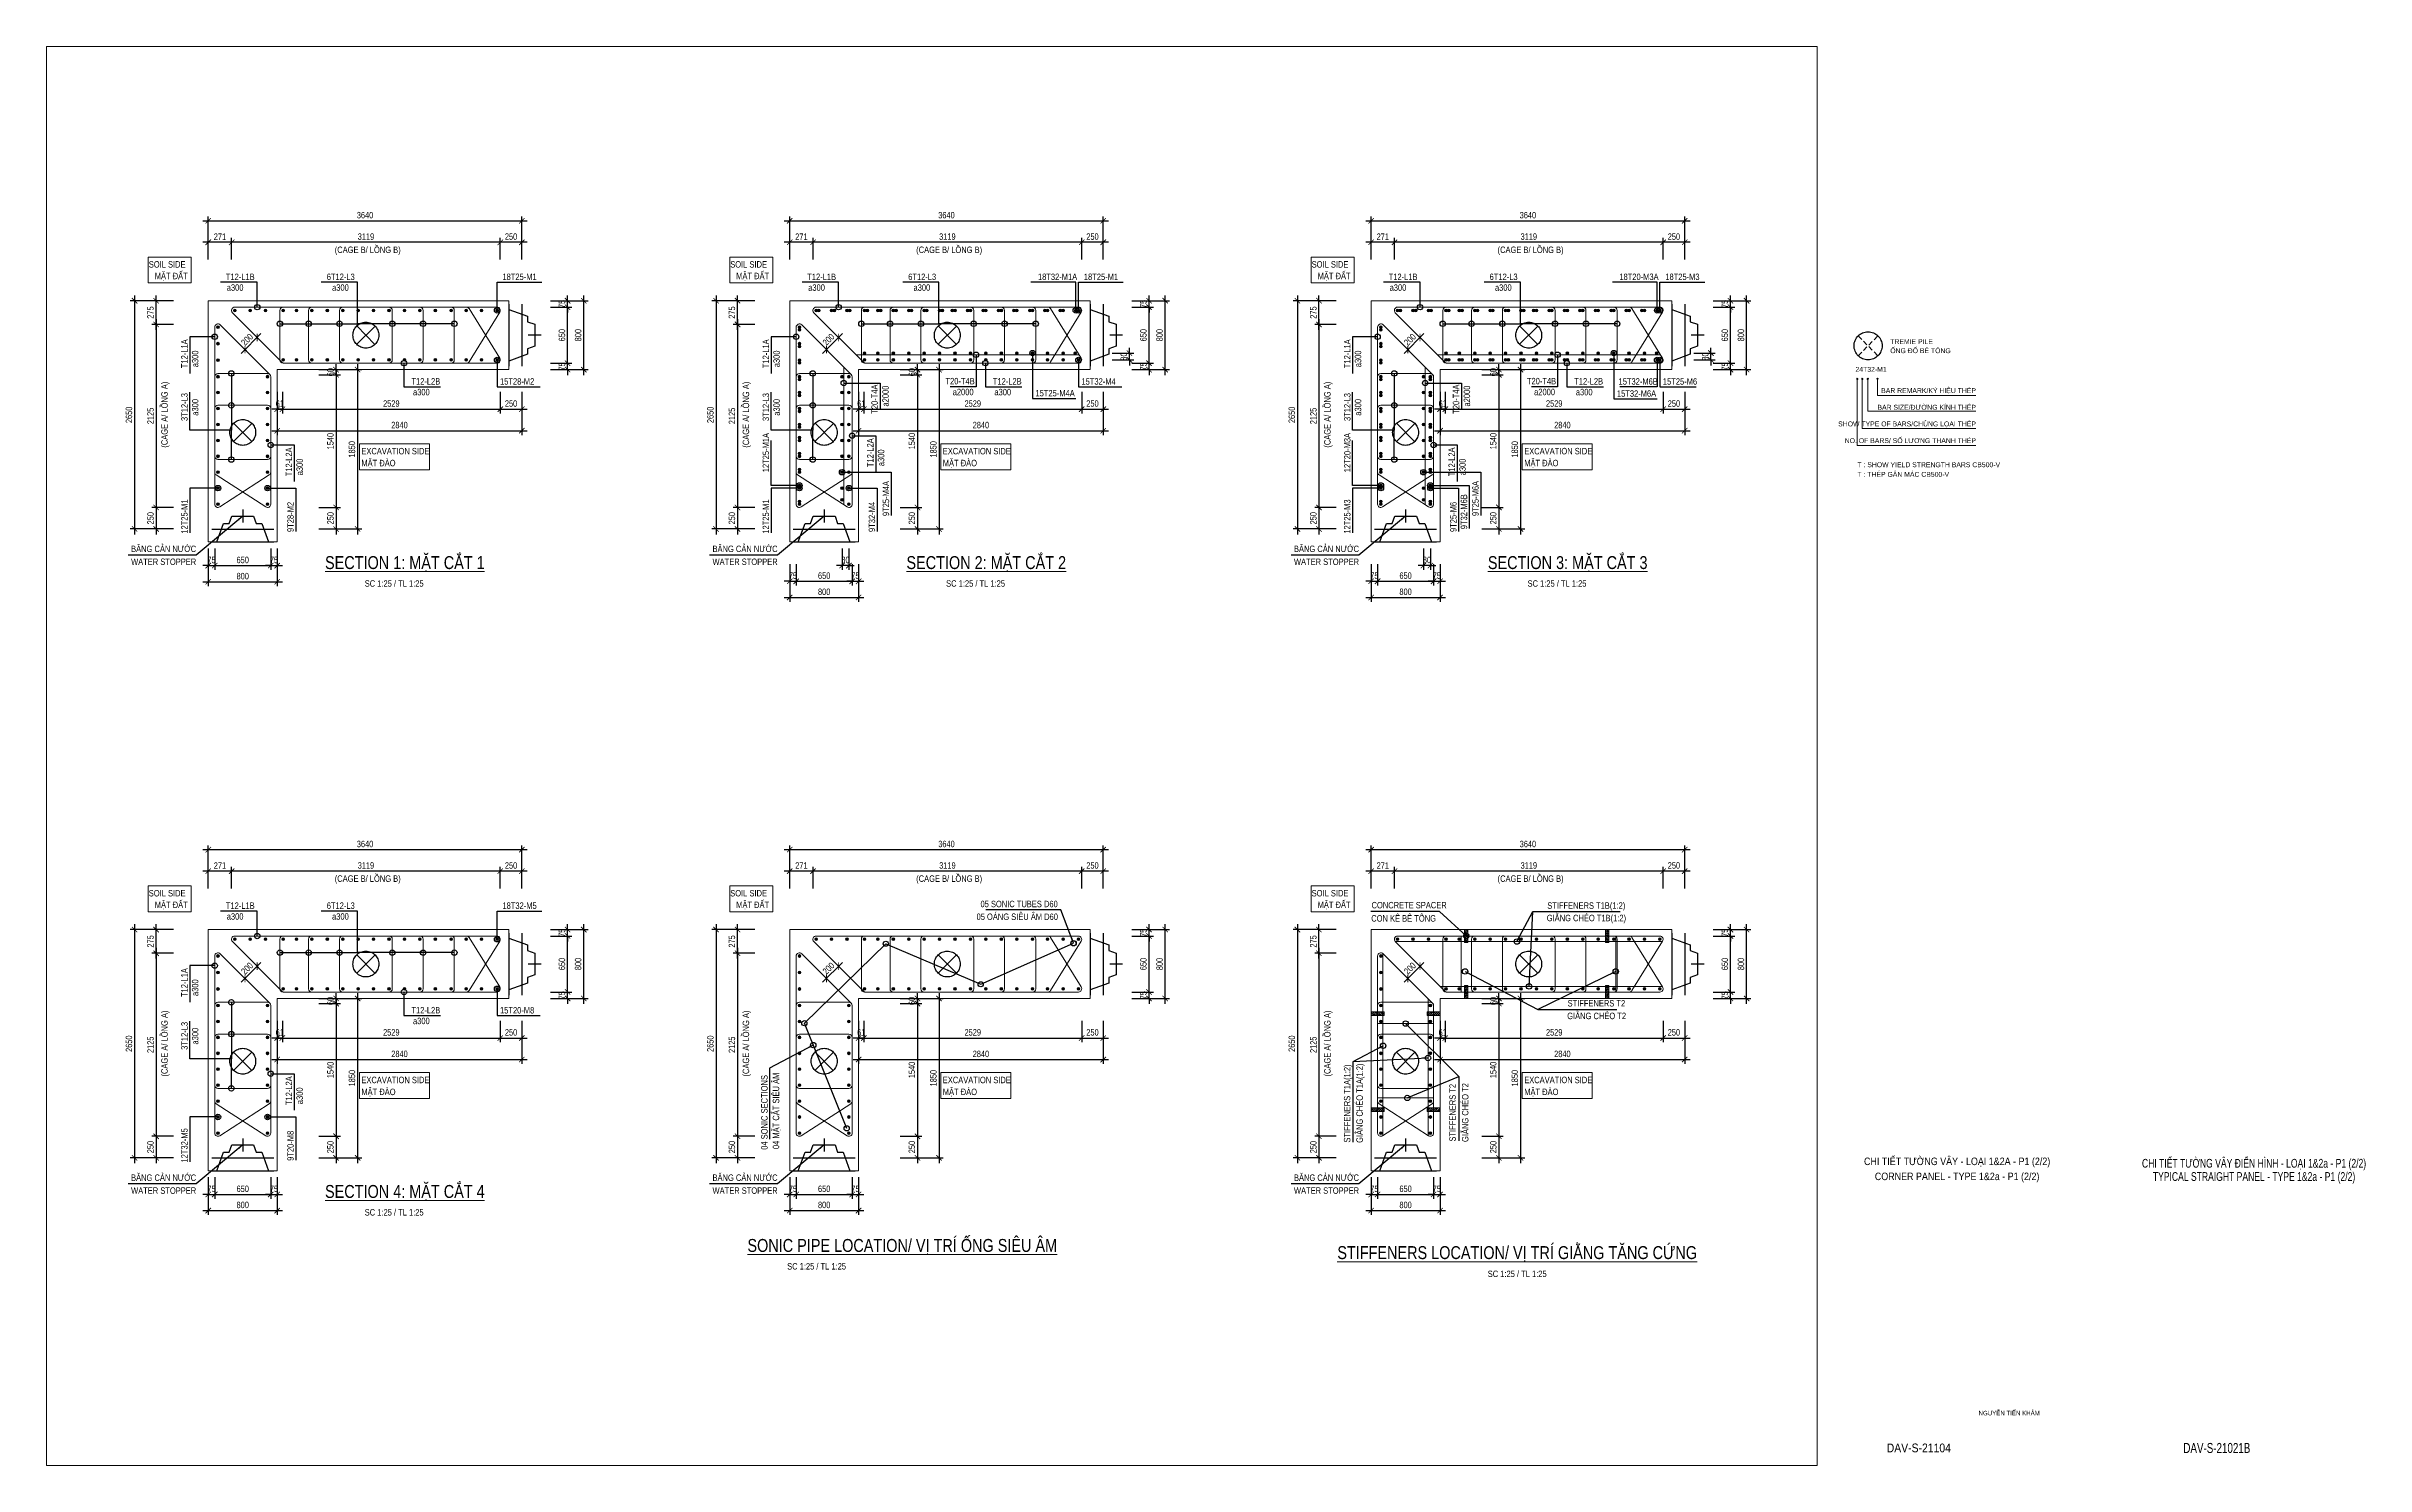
# Paper-space layout 'DAV-S-21104' of a CAD drawing. Header units: millimetres. Extents: x 34 to 960, y 17 to 584.
# The model-space entities are those that its viewports show. They can reach past a viewport. Long polylines and large blocks are cut down to what shows.
import ezdxf
from ezdxf.enums import TextEntityAlignment as Align

# ---------------------------------------------------------------- set-up
doc = ezdxf.new("R2010")
doc.units = ezdxf.units.MM
doc.header["$LTSCALE"] = 1200
doc.header["$PDMODE"] = 35
doc.linetypes.add('CENTER', pattern=[2, 1.25, -0.25, 0.25, -0.25])
doc.linetypes.add('HIDDEN', pattern=[0.375, 0.25, -0.125])
for name, color, linetype in [('0-TITLE', 1, 'Continuous'), ('CDC -TEXT KHUNG', 7, 'Continuous'), ('CDC.02.DIM', 1, 'Continuous'), ('CDC.04.HIDDEN', 8, 'HIDDEN'), ('CDC.11.NOTE', 8, 'Continuous'), ('CDC_06.TEXT', 2, 'Continuous'), ('MCSA', 5, 'HIDDEN'), ('MIE', 5, 'HIDDEN')]:
    doc.layers.add(name, color=color, linetype=linetype)
for name, color, linetype, lineweight in [('5', 5, 'Continuous', 13), ('BOUND', 3, 'Continuous', 20), ('CWS', 8, 'HIDDEN', 9), ('ENOTE', 2, 'Continuous', 15), ('GRID', 74, 'CENTER', 15), ('LEADER', 8, 'Continuous', 9), ('MCT', 6, 'Continuous', 20), ('PIPE60', 1, 'Continuous', 25), ('Q-Leader-line', 129, 'Continuous', 9), ('Q-Text', 2, 'Continuous', 5), ('T2HI', 4, 'HIDDEN', 13), ('TEXTEN', 3, 'Continuous', 13), ('TEXTMA', 2, 'Continuous', 13), ('TEXTVN', 2, 'Continuous', 20), ('TIE', 4, 'Continuous', 13)]:
    doc.layers.add(name, color=color, linetype=linetype, lineweight=lineweight)
doc.styles.add('Arial', font='arial.ttf', dxfattribs={"height": 480})
doc.styles.add('BIGTEXT', font='arial.ttf', dxfattribs={"width": 0.8})
doc.styles.add('DB_Arial', font='arial.ttf', dxfattribs={"width": 0.8})
doc.styles.add('DIMTEXT', font='romans.shx', dxfattribs={"width": 0.8})
doc.styles.add('KT CDC', font='arial.ttf', dxfattribs={"width": 0.85, "height": 200})
doc.styles.add('SMTEXT', font='arial.ttf', dxfattribs={"width": 0.75})
doc.dimstyles.new('75', dxfattribs={"dimscale": 75, "dimtxt": 1.4, "dimasz": 1, "dimexe": 1, "dimexo": 0, "dimgap": 0.6, "dimtad": 1, "dimdec": 0, "dimdsep": 46, "dimtxsty": 'DIMTEXT', "dimblk": 'ARCHTICK', "dimcen": 100, "dimdle": 0.2, "dimclrd": 75, "dimclre": 8, "dimclrt": 7, "dimadec": 1, "dimazin": 0, "dimtfac": 1, "dimtdec": 0, "dimtix": 1, "dimtmove": 2, "dimatfit": 3, "dimldrblk": 'ORIGIN', "dimfxl": 7, "dimfxlon": 1, "dimtolj": 1, "dimtzin": 0, "dimarcsym": 1})
doc.dimstyles.new('BSV1-100', dxfattribs={"dimtxt": 300, "dimasz": 250, "dimexe": 200, "dimexo": 0, "dimgap": 108, "dimtad": 1, "dimdec": 0, "dimdsep": 46, "dimtxsty": 'SMTEXT', "dimblk": 'ARCHTICK', "dimcen": 100, "dimdle": 250, "dimclrd": 256, "dimclre": 256, "dimclrt": 1, "dimadec": 0, "dimazin": 0, "dimtfac": 1, "dimtdec": 0, "dimtix": 1, "dimtmove": 2, "dimatfit": 3, "dimfxl": 720, "dimfxlon": 1, "dimtolj": 1, "dimtzin": 0, "dimarcsym": 0})
doc.dimstyles.new('BSV25', dxfattribs={"dimtxt": 300, "dimasz": 250, "dimexe": 200, "dimexo": 0, "dimgap": 108, "dimtad": 1, "dimdec": 0, "dimlfac": 0.25, "dimdsep": 46, "dimtxsty": 'SMTEXT', "dimblk": 'ARCHTICK', "dimcen": 100, "dimdle": 250, "dimclrd": 256, "dimclre": 256, "dimclrt": 2, "dimadec": 0, "dimazin": 0, "dimtfac": 1, "dimtdec": 0, "dimtix": 1, "dimtmove": 2, "dimatfit": 3, "dimfxl": 800, "dimfxlon": 1, "dimtolj": 1, "dimtzin": 0, "dimarcsym": 0})

psp = doc.layouts.new('DAV-S-21104')

# ---------------------------------------------------------------- texts
at = {"layer": 'CDC_06.TEXT', "color": 4, "style": 'BIGTEXT', "width": 0.7}
for s, p in [('CHI TIẾT TƯỜNG VÂY ĐIỂN HÌNH - LOẠI 1&2a - P1 (2/2)', (915.76, 137.87)), ('TYPICAL STRAIGHT PANEL - TYPE 1&2a - P1 (2/2)', (915.76, 132.14))]:
    psp.add_text(s, height=3.5, dxfattribs=at).set_placement(p, align=Align.MIDDLE)
at = {"layer": 'CDC_06.TEXT', "color": 2, "linetype": 'ByBlock', "style": 'SMTEXT', "width": 0.7}
psp.add_text('DAV-S-21021B', height=4, dxfattribs=at).set_placement((900.9, 24.19), align=Align.MIDDLE)

msp = doc.modelspace()

# ---------------------------------------------------------------- texts
at = {"layer": 'TEXTEN', "style": 'DB_Arial', "width": 0.8}
for s, p in [('T12-L1B', (3013212.6, -7736.9)), ('6T12-L3', (3017860.4, -7736.9)), ('T12-L1B', (3040212.6, -7736.9)), ('6T12-L3', (3044860.4, -7736.9)), ('T12-L1B', (3067212.6, -7736.9)), ('6T12-L3', (3071860.4, -7736.9)), ('a300', (3017585.2, -8236.9)), ('a300', (3044585.2, -8236.9)), ('a300', (3071585.2, -8236.9)), ('T12-L2B', (3021830.5, -12589.3)), ('T20-T4B', (3046649.6, -12579.8)), ('T12-L2B', (3048830.5, -12589.3)), ('T20-T4B', (3073649.6, -12579.8)), ('T12-L2B', (3075830.5, -12589.3)), ('T12-L1B', (3013212.6, -36934)), ('6T12-L3', (3017860.4, -36934)), ('a300', (3017585.2, -37434)), ('T12-L2B', (3021830.5, -41786.3))]:
    msp.add_text(s, height=300, dxfattribs=at).set_placement(p, align=Align.RIGHT)
for s, p in [('a300', (3011917.8, -8236.9)), ('a300', (3038917.8, -8236.9)), ('a300', (3065917.8, -8236.9)), ('a300', (3020565.3, -13089.3)), ('a2000', (3045627.9, -13084.7)), ('a300', (3047565.3, -13089.3)), ('a2000', (3072627.9, -13084.7)), ('a300', (3074565.3, -13089.3)), ('a300', (3011917.8, -37434)), ('a300', (3020565.3, -42286.3))]:
    msp.add_text(s, height=300, dxfattribs=at).set_placement(p)
for s, p in [('T12-L1A', (3010098.8, -10489.8)), ('T12-L1A', (3037098.8, -10489.8)), ('T12-L1A', (3064098.8, -10489.8)), ('T20-T4A', (3042151.3, -12587.2)), ('T20-T4A', (3069151.3, -12587.2)), ('3T12-L3', (3010100.5, -12984)), ('a300', (3010600.5, -13259.2)), ('3T12-L3', (3037100.5, -12984)), ('a300', (3037600.5, -13259.2)), ('3T12-L3', (3064100.5, -12984)), ('a300', (3064600.5, -13259.2)), ('T12-L2A', (3014951.2, -15509.3)), ('T12-L2A', (3041951.2, -15084.6)), ('T12-L2A', (3068951.2, -15509.3)), ('T12-L1A', (3010098.8, -39686.9)), ('3T12-L3', (3010100.5, -42181)), ('a300', (3010600.5, -42456.2)), ('T12-L2A', (3014951.2, -44706.3))]:
    msp.add_text(s, height=300, rotation=90, dxfattribs=at).set_placement(p, align=Align.RIGHT)
for s, p in [('a300', (3010598.8, -11784.7)), ('a300', (3037598.8, -11784.7)), ('a300', (3064598.8, -11784.7)), ('a2000', (3042656.2, -13608.9)), ('a2000', (3069656.2, -13608.9)), ('a300', (3015451.2, -16804.1)), ('a300', (3042451.2, -16379.4)), ('a300', (3069451.2, -16804.1)), ('a300', (3010598.8, -40981.7)), ('a300', (3015451.2, -46001.1))]:
    msp.add_text(s, height=300, rotation=90, dxfattribs=at).set_placement(p)
at = {"layer": 'TEXTMA', "style": 'DB_Arial', "width": 0.8}
for s, p in [('18T25-M1', (3024719.8, -7736.9)), ('18T32-M1A', (3049586.7, -7736.9)), ('18T25-M1', (3051719.8, -7736.9)), ('18T20-M3A', (3076586.7, -7736.9)), ('18T25-M3', (3078719.8, -7736.9)), ('15T28-M2', (3024607.4, -12594.6)), ('15T25-M4A', (3049473.1, -13138.9)), ('15T32-M4', (3051607.4, -12594.6)), ('15T32-M6A', (3076473.1, -13156.3)), ('15T32-M6B', (3076548.9, -12594.6)), ('15T25-M6', (3078607.4, -12594.6)), ('18T32-M5', (3024719.8, -36934)), ('15T20-M8', (3024607.4, -41791.6))]:
    msp.add_text(s, height=300, dxfattribs=at).set_placement(p)
for s, rotation, p in [('12T25-M1A', 90, (3037100.5, -16660.1)), ('12T20-M3A', 90, (3064100.5, -16660.1)), ('9T25-M4A', 90, (3042676.5, -18695.4)), ('9T25-M6A', 90, (3070053, -18695.4)), ('12T25-M1', 90, (3010100.5, -19512.9)), ('9T28-M2', 90, (3015025.8, -19434.5)), ('12T25-M1', 90, (3037100.5, -19512.9)), ('9T32-M4', 90, (3042025.8, -19434.5)), ('12T25-M3', 90, (3064100.5, -19512.9)), ('9T25-M6', 90, (3069025.8, -19434.5)), ('9T32-M6B', 90, (3069518.6, -19306.5)), ('BĂNG CẢN NƯỚC', 360, (3007475.3, -20367.4)), ('BĂNG CẢN NƯỚC', 360, (3034475.3, -20367.4)), ('BĂNG CẢN NƯỚC', 360, (3061475.3, -20367.4)), ('WATER STOPPER', 360, (3007475.3, -20967.4)), ('WATER STOPPER', 360, (3034475.3, -20967.4)), ('WATER STOPPER', 360, (3061475.3, -20967.4)), ('12T32-M5', 90, (3010100.5, -48709.9)), ('9T20-M8', 90, (3015025.8, -48631.6)), ('BĂNG CẢN NƯỚC', 360, (3007475.3, -49564.5)), ('BĂNG CẢN NƯỚC', 360, (3034475.3, -49564.5)), ('BĂNG CẢN NƯỚC', 360, (3061475.3, -49564.5)), ('WATER STOPPER', 360, (3007475.3, -50164.5)), ('WATER STOPPER', 360, (3034475.3, -50164.5)), ('WATER STOPPER', 360, (3061475.3, -50164.5))]:
    msp.add_text(s, height=300, rotation=rotation, dxfattribs=at).set_placement(p)
at = {"layer": 'TEXTVN', "style": 'DB_Arial', "width": 0.8}
for s, p in [('(CAGE B/ LỒNG B)', (3016932.2, -6481.7, 0)), ('(CAGE B/ LỒNG B)', (3043932.2, -6481.7, 0)), ('(CAGE B/ LỒNG B)', (3070932.2, -6481.7, 0)), ('MẶT ĐẤT', (3008573.4, -7698.4)), ('MẶT ĐẤT', (3035573.4, -7698.4)), ('MẶT ĐẤT', (3062573.4, -7698.4)), ('EXCAVATION SIDE', (3018168.1, -15830.6)), ('MẶT ĐÀO', (3018168.1, -16383.3)), ('EXCAVATION SIDE', (3045168.1, -15830.6)), ('MẶT ĐÀO', (3045168.1, -16383.3)), ('EXCAVATION SIDE', (3072168.1, -15830.6)), ('MẶT ĐÀO', (3072168.1, -16383.3)), ('(CAGE B/ LỒNG B)', (3016932.2, -35678.7, 0)), ('(CAGE B/ LỒNG B)', (3043932.2, -35678.7, 0)), ('(CAGE B/ LỒNG B)', (3070932.2, -35678.7, 0)), ('MẶT ĐẤT', (3008573.4, -36895.5)), ('MẶT ĐẤT', (3035573.4, -36895.5)), ('MẶT ĐẤT', (3062573.4, -36895.5)), ('EXCAVATION SIDE', (3018168.1, -45027.7)), ('MẶT ĐÀO', (3018168.1, -45580.3)), ('EXCAVATION SIDE', (3045168.1, -45027.7)), ('MẶT ĐÀO', (3045168.1, -45580.3)), ('EXCAVATION SIDE', (3072168.1, -45027.7)), ('MẶT ĐÀO', (3072168.1, -45580.3))]:
    msp.add_text(s, height=300, dxfattribs=at).set_placement(p)
for p in [(3010003.4, -7159.4, 0), (3037003.4, -7159.4, 0), (3064003.4, -7159.4, 0), (3010003.4, -36356.5, 0), (3037003.4, -36356.5, 0), (3064003.4, -36356.5, 0)]:
    msp.add_text('SOIL SIDE', height=300, dxfattribs=at).set_placement(p, align=Align.RIGHT)
for p in [(3009174.9, -15520.1, 0), (3036174.9, -15520.1, 0), (3063174.9, -15520.1, 0), (3009174.9, -44717.2, 0), (3036174.9, -44717.2, 0), (3063174.9, -44717.2, 0)]:
    msp.add_text('(CAGE A/ LỒNG A)', height=300, rotation=90, dxfattribs=at).set_placement(p)
at = {"layer": 'TEXTVN', "lineweight": 20, "style": 'DB_Arial', "width": 0.8}
for s, height, p in [('%%USECTION 1: MẶT CẮT 1', 600, (3023893.6, -21156.6, 0)), ('%%USECTION 2: MẶT CẮT 2', 600, (3050893.6, -21156.6, 0)), ('%%USECTION 3: MẶT CẮT 3', 600, (3077893.6, -21156.6, 0)), ('05 SONIC TUBES D60', 300, (3050505.5, -36856.3, 0)), ('05 OÁNG SIÊU ÂM D60', 300, (3050515.8, -37449.2, 0)), ('%%USECTION 4: MẶT CẮT 4', 600, (3023893.6, -50353.7, 0))]:
    msp.add_text(s, height=height, dxfattribs=at).set_placement(p, align=Align.RIGHT)
for s, p in [('SC 1:25 / TL 1:25', (3018323.6, -21975.5, 0)), ('SC 1:25 / TL 1:25', (3045323.6, -21975.5, 0)), ('SC 1:25 / TL 1:25', (3072323.6, -21975.5, 0)), (' CONCRETE SPACER', (3064982.1, -36910.8, 0)), ('STIFFENERS T1B(1:2)', (3073237, -36929.5)), ('CON KÊ BÊ TÔNG', (3065065, -37525.1, 0)), ('GIẰNG CHÉO T1B(1:2)', (3073214.2, -37507.4)), ('GIẰNG CHÉO T2', (3074164.2, -42054.5)), ('STIFFENERS T2', (3074181.2, -41465.8)), ('SC 1:25 / TL 1:25', (3018323.6, -51172.6, 0)), ('SC 1:25 / TL 1:25', (3037939.8, -53679.4))]:
    msp.add_text(s, height=300, dxfattribs=at).set_placement(p)
for s, p in [('04 SONIC SECTIONS', (3037032.5, -44648.4)), ('04 MẶT CẮT SIÊU ÂM', (3037571.5, -44538.4))]:
    msp.add_text(s, height=300, rotation=90, dxfattribs=at).set_placement(p, align=Align.RIGHT)
for s, p in [('STIFFENERS T1A(1:2)', (3064094.4, -47782.1)), ('GIẰNG CHÉO T1A(1:2)', (3064672.3, -47799.3)), ('STIFFENERS T2', (3068989.1, -47735.2)), ('GIẰNG CHÉO T2', (3069577.9, -47758.2))]:
    msp.add_text(s, height=300, rotation=90, dxfattribs=at).set_placement(p)
for s, height, p in [('%%USONIC PIPE LOCATION/ VỊ TRÍ ỐNG SIÊU ÂM', 600, (3043286.3, -52860.4)), ('%%USTIFFENERS LOCATION/ VỊ TRÍ GIẰNG TĂNG CỨNG', 600, (3071840.6, -53194.2)), ('SC 1:25 / TL 1:25', 300, (3071840.6, -54028.8))]:
    msp.add_text(s, height=height, dxfattribs=at).set_placement(p, align=Align.CENTER)

# ---------------------------------------------------------------- blocks, each defined once
blk = doc.blocks.new('_ArchTick')
at = {"color": 0, "linetype": 'ByBlock', "const_width": 0.15}
blk.add_lwpolyline([(-0.5, -0.5), (0.5, 0.5)], dxfattribs=at)
blk = doc.blocks.new('_Origin')
at = {"color": 0, "linetype": 'ByBlock', "lineweight": -2}
blk.add_line((0, 0), (-1, 0), dxfattribs=at)
blk.add_circle((0, 0), 0.5, dxfattribs=at)
blk = doc.blocks.new('*U1928')
at = {"layer": 'CDC -TEXT KHUNG', "color": 6, "width": 0.85}
for tag, height, style, p in [('TEN_BV_V', 3, 'SMTEXT', (-50.06, 121.5)), ('TEN_BV_E', 3, 'Arial', (-50.06, 115.5)), ('SH_BV', 3.5, 'Arial', (-65.35, 7.06))]:
    blk.add_attdef(tag, text='', height=height, dxfattribs=dict(at, style=style)).set_placement(p, align=Align.MIDDLE_CENTER)
blk = doc.blocks.new('cws800')
at = {"layer": 'CDC.04.HIDDEN'}
for p, q in [((-600, 1440), (-600, -1440)), ((0, 1440), (0, -1440))]:
    blk.add_line(p, q, dxfattribs=at)
for points in [[(0, 1200), (-860, 888), (-860, 627), (-1200, 507), (-1200, -507), (-860, -627), (-860, -888), (0, -1200)], [(-1500, 0), (-900, 0)]]:
    blk.add_lwpolyline(points, dxfattribs=at)
blk = doc.blocks.new('*D250')
at = {"layer": 'CDC.02.DIM', "lineweight": -2, "transparency": 16777216}
for p, q in [((3010809, -4987), (3025869, -4987)), ((3011059, -5787), (3011059, -4787)), ((3025619, -5787), (3025619, -4787))]:
    blk.add_line(p, q, dxfattribs=at)
at = {"layer": 'Defpoints', "color": 0, "transparency": 16777216}
for p in [(3025619, -4987), (3011059, -8697), (3025619, -8857)]:
    blk.add_point(p, dxfattribs=at)
at = {"layer": 'CDC.02.DIM', "lineweight": -2, "transparency": 16777216, "xscale": 250, "yscale": 250, "zscale": 250, "rotation": 180}
blk.add_blockref('_ArchTick', (3011059, -4987), dxfattribs=at)
at = {"layer": 'CDC.02.DIM', "lineweight": -2, "transparency": 16777216, "xscale": 250, "yscale": 250, "zscale": 250}
blk.add_blockref('_ArchTick', (3025619, -4987), dxfattribs=at)
at = {"layer": 'CDC.02.DIM', "color": 2, "transparency": 16777216, "insert": (3018339, -4726), "char_height": 300, "attachment_point": 5, "style": 'SMTEXT'}
blk.add_mtext('\\A1;3640', dxfattribs=at)
blk = doc.blocks.new('*D251')
at = {"layer": 'CDC.02.DIM', "lineweight": -2, "transparency": 16777216}
for p, q in [((3025869, -5984), (3024369, -5984)), ((3024619, -6784), (3024619, -5784)), ((3025619, -6784), (3025619, -5784))]:
    blk.add_line(p, q, dxfattribs=at)
at = {"layer": 'Defpoints', "color": 0, "transparency": 16777216}
for p in [(3024619, -5984), (3024619, -8697), (3025619, -8697)]:
    blk.add_point(p, dxfattribs=at)
at = {"layer": 'CDC.02.DIM', "lineweight": -2, "transparency": 16777216, "xscale": 250, "yscale": 250, "zscale": 250, "rotation": 180}
blk.add_blockref('_ArchTick', (3024619, -5984), dxfattribs=at)
at = {"layer": 'CDC.02.DIM', "lineweight": -2, "transparency": 16777216, "xscale": 250, "yscale": 250, "zscale": 250}
blk.add_blockref('_ArchTick', (3025619, -5984), dxfattribs=at)
at = {"layer": 'CDC.02.DIM', "color": 2, "transparency": 16777216, "insert": (3025119, -5722), "char_height": 300, "attachment_point": 5, "style": 'SMTEXT'}
blk.add_mtext('\\A1;250', dxfattribs=at)
blk = doc.blocks.new('*D252')
at = {"layer": 'CDC.02.DIM', "lineweight": -2, "transparency": 16777216}
for p, q in [((3024869, -5984), (3011894, -5984)), ((3012144, -6784), (3012144, -5784)), ((3024619, -6784), (3024619, -5784))]:
    blk.add_line(p, q, dxfattribs=at)
at = {"layer": 'Defpoints', "color": 0, "transparency": 16777216}
for p in [(3012144, -5984), (3012144, -8697), (3024619, -8697)]:
    blk.add_point(p, dxfattribs=at)
at = {"layer": 'CDC.02.DIM', "lineweight": -2, "transparency": 16777216, "xscale": 250, "yscale": 250, "zscale": 250, "rotation": 180}
blk.add_blockref('_ArchTick', (3012144, -5984), dxfattribs=at)
at = {"layer": 'CDC.02.DIM', "lineweight": -2, "transparency": 16777216, "xscale": 250, "yscale": 250, "zscale": 250}
blk.add_blockref('_ArchTick', (3024619, -5984), dxfattribs=at)
at = {"layer": 'CDC.02.DIM', "color": 2, "transparency": 16777216, "insert": (3018381, -5722), "char_height": 300, "attachment_point": 5, "style": 'SMTEXT'}
blk.add_mtext('\\A1;3119', dxfattribs=at)
blk = doc.blocks.new('*D253')
at = {"layer": 'CDC.02.DIM', "lineweight": -2, "transparency": 16777216}
for p, q in [((3012394, -5984), (3010809, -5984)), ((3011059, -6784), (3011059, -5784)), ((3012144, -6784), (3012144, -5784))]:
    blk.add_line(p, q, dxfattribs=at)
at = {"layer": 'Defpoints', "color": 0, "transparency": 16777216}
for p in [(3011059, -5984), (3011059, -8697), (3012144, -8697)]:
    blk.add_point(p, dxfattribs=at)
at = {"layer": 'CDC.02.DIM', "lineweight": -2, "transparency": 16777216, "xscale": 250, "yscale": 250, "zscale": 250, "rotation": 180}
blk.add_blockref('_ArchTick', (3011059, -5984), dxfattribs=at)
at = {"layer": 'CDC.02.DIM', "lineweight": -2, "transparency": 16777216, "xscale": 250, "yscale": 250, "zscale": 250}
blk.add_blockref('_ArchTick', (3012144, -5984), dxfattribs=at)
at = {"layer": 'CDC.02.DIM', "color": 2, "transparency": 16777216, "insert": (3011601, -5725), "char_height": 300, "attachment_point": 5, "style": 'SMTEXT'}
blk.add_mtext('\\A1;271', dxfattribs=at)
blk = doc.blocks.new('mct1')
at = {"lineweight": 9}
h = blk.add_hatch(color=256, dxfattribs=at)
h.dxf.hatch_style = 1
h.paths.add_polyline_path([(-16, 0, 1), (16, 0, 1)])
blk.add_circle((0, 0), 16, dxfattribs=at)
blk = doc.blocks.new('*D254')
at = {"layer": 'CDC.02.DIM', "lineweight": -2, "transparency": 16777216}
for p, q in [((3017993, -11647), (3017993, -19546)), ((3017193, -11897), (3018193, -11897)), ((3017193, -19296), (3018193, -19296))]:
    blk.add_line(p, q, dxfattribs=at)
at = {"layer": 'Defpoints', "color": 0, "transparency": 16777216}
for p in [(3014259, -11897), (3014259, -19296), (3017993, -19296)]:
    blk.add_point(p, dxfattribs=at)
at = {"layer": 'CDC.02.DIM', "lineweight": -2, "transparency": 16777216, "xscale": 250, "yscale": 250, "zscale": 250}
for p, rotation in [((3017993, -11897), 90), ((3017993, -19296), 270)]:
    blk.add_blockref('_ArchTick', p, dxfattribs=dict(at, rotation=rotation))
at = {"layer": 'CDC.02.DIM', "color": 2, "transparency": 16777216, "insert": (3017732, -15597), "char_height": 300, "attachment_point": 5, "rotation": 90, "style": 'SMTEXT'}
blk.add_mtext('\\A1;1850', dxfattribs=at)
blk = doc.blocks.new('*D255')
at = {"layer": 'CDC.02.DIM', "lineweight": -2, "transparency": 16777216}
for p, q in [((3014251, -13733), (3024869, -13733)), ((3014501, -12933), (3014501, -13933)), ((3024619, -12933), (3024619, -13933))]:
    blk.add_line(p, q, dxfattribs=at)
at = {"layer": 'Defpoints', "color": 0, "transparency": 16777216}
for p in [(3014501, -11897), (3024619, -11897), (3024619, -13733)]:
    blk.add_point(p, dxfattribs=at)
at = {"layer": 'CDC.02.DIM', "lineweight": -2, "transparency": 16777216, "xscale": 250, "yscale": 250, "zscale": 250, "rotation": 180}
blk.add_blockref('_ArchTick', (3014501, -13733), dxfattribs=at)
at = {"layer": 'CDC.02.DIM', "lineweight": -2, "transparency": 16777216, "xscale": 250, "yscale": 250, "zscale": 250}
blk.add_blockref('_ArchTick', (3024619, -13733), dxfattribs=at)
at = {"layer": 'CDC.02.DIM', "color": 2, "transparency": 16777216, "insert": (3019560, -13472), "char_height": 300, "attachment_point": 5, "style": 'SMTEXT'}
blk.add_mtext('\\A1;2529', dxfattribs=at)
blk = doc.blocks.new('*D256')
at = {"layer": 'CDC.02.DIM', "lineweight": -2, "transparency": 16777216}
for p, q in [((3014259, -13933), (3014259, -14933)), ((3025619, -13933), (3025619, -14933)), ((3014009, -14733), (3025869, -14733))]:
    blk.add_line(p, q, dxfattribs=at)
at = {"layer": 'Defpoints', "color": 0, "transparency": 16777216}
for p in [(3014259, -11897), (3025619, -11897), (3025619, -14733)]:
    blk.add_point(p, dxfattribs=at)
at = {"layer": 'CDC.02.DIM', "lineweight": -2, "transparency": 16777216, "xscale": 250, "yscale": 250, "zscale": 250, "rotation": 180}
blk.add_blockref('_ArchTick', (3014259, -14733), dxfattribs=at)
at = {"layer": 'CDC.02.DIM', "lineweight": -2, "transparency": 16777216, "xscale": 250, "yscale": 250, "zscale": 250}
blk.add_blockref('_ArchTick', (3025619, -14733), dxfattribs=at)
at = {"layer": 'CDC.02.DIM', "color": 2, "transparency": 16777216, "insert": (3019939, -14472), "char_height": 300, "attachment_point": 5, "style": 'SMTEXT'}
blk.add_mtext('\\A1;2840', dxfattribs=at)
blk = doc.blocks.new('*D257')
at = {"layer": 'CDC.02.DIM', "lineweight": -2, "transparency": 16777216}
for p, q in [((3024369, -13733), (3025869, -13733)), ((3024619, -12933), (3024619, -13933)), ((3025619, -12933), (3025619, -13933))]:
    blk.add_line(p, q, dxfattribs=at)
at = {"layer": 'Defpoints', "color": 0, "transparency": 16777216}
for p in [(3024619, -11897), (3025619, -11897), (3025619, -13733)]:
    blk.add_point(p, dxfattribs=at)
at = {"layer": 'CDC.02.DIM', "lineweight": -2, "transparency": 16777216, "xscale": 250, "yscale": 250, "zscale": 250, "rotation": 180}
blk.add_blockref('_ArchTick', (3024619, -13733), dxfattribs=at)
at = {"layer": 'CDC.02.DIM', "lineweight": -2, "transparency": 16777216, "xscale": 250, "yscale": 250, "zscale": 250}
blk.add_blockref('_ArchTick', (3025619, -13733), dxfattribs=at)
at = {"layer": 'CDC.02.DIM', "color": 2, "transparency": 16777216, "insert": (3025119, -13472), "char_height": 300, "attachment_point": 5, "style": 'SMTEXT'}
blk.add_mtext('\\A1;250', dxfattribs=at)
blk = doc.blocks.new('*D258')
at = {"layer": 'CDC.02.DIM', "lineweight": -2, "transparency": 16777216}
for p, q in [((3016193, -12136), (3017193, -12136)), ((3016993, -11886), (3016993, -18546)), ((3016193, -18296), (3017193, -18296))]:
    blk.add_line(p, q, dxfattribs=at)
at = {"layer": 'Defpoints', "color": 0, "transparency": 16777216}
for p in [(3014259, -12136), (3014259, -18296), (3016993, -18296)]:
    blk.add_point(p, dxfattribs=at)
at = {"layer": 'CDC.02.DIM', "lineweight": -2, "transparency": 16777216, "xscale": 250, "yscale": 250, "zscale": 250}
for p, rotation in [((3016993, -12136), 90), ((3016993, -18296), 270)]:
    blk.add_blockref('_ArchTick', p, dxfattribs=dict(at, rotation=rotation))
at = {"layer": 'CDC.02.DIM', "color": 2, "transparency": 16777216, "insert": (3016732, -15216), "char_height": 300, "attachment_point": 5, "rotation": 90, "style": 'SMTEXT'}
blk.add_mtext('\\A1;1540', dxfattribs=at)
blk = doc.blocks.new('*D259')
at = {"layer": 'CDC.02.DIM', "lineweight": -2, "transparency": 16777216}
for p, q in [((3016193, -18296), (3017193, -18296)), ((3016993, -18046), (3016993, -19546)), ((3016193, -19296), (3017193, -19296))]:
    blk.add_line(p, q, dxfattribs=at)
at = {"layer": 'Defpoints', "color": 0, "transparency": 16777216}
for p in [(3014259, -18296), (3014259, -19296), (3016993, -19296)]:
    blk.add_point(p, dxfattribs=at)
at = {"layer": 'CDC.02.DIM', "lineweight": -2, "transparency": 16777216, "xscale": 250, "yscale": 250, "zscale": 250}
for p, rotation in [((3016993, -18296), 90), ((3016993, -19296), 270)]:
    blk.add_blockref('_ArchTick', p, dxfattribs=dict(at, rotation=rotation))
at = {"layer": 'CDC.02.DIM', "color": 2, "transparency": 16777216, "insert": (3016732, -18796), "char_height": 300, "attachment_point": 5, "rotation": 90, "style": 'SMTEXT'}
blk.add_mtext('\\A1;250', dxfattribs=at)
blk = doc.blocks.new('*D260')
at = {"layer": 'CDC.02.DIM', "lineweight": -2, "transparency": 16777216}
for p, q in [((3016993, -11897), (3016993, -11647)), ((3016193, -11897), (3017193, -11897)), ((3016193, -12136), (3017193, -12136)), ((3016993, -12136), (3016993, -11897)), ((3016993, -12136), (3016993, -12386))]:
    blk.add_line(p, q, dxfattribs=at)
at = {"layer": 'Defpoints', "color": 0, "transparency": 16777216}
for p in [(3014259, -11897), (3014259, -12136), (3016993, -11897)]:
    blk.add_point(p, dxfattribs=at)
at = {"layer": 'CDC.02.DIM', "lineweight": -2, "transparency": 16777216, "xscale": 250, "yscale": 250, "zscale": 250}
for p, rotation in [((3016993, -11897), 270), ((3016993, -12136), 90)]:
    blk.add_blockref('_ArchTick', p, dxfattribs=dict(at, rotation=rotation))
at = {"layer": 'CDC.02.DIM', "color": 2, "transparency": 16777216, "insert": (3016732, -12016), "char_height": 300, "attachment_point": 5, "rotation": 90, "style": 'SMTEXT'}
blk.add_mtext('\\A1;60', dxfattribs=at)
blk = doc.blocks.new('*D261')
at = {"layer": 'CDC.02.DIM', "lineweight": -2, "transparency": 16777216}
for p, q in [((3014259, -13733), (3014009, -13733)), ((3014259, -12933), (3014259, -13933)), ((3014501, -13733), (3014259, -13733)), ((3014501, -12933), (3014501, -13933)), ((3014501, -13733), (3014751, -13733))]:
    blk.add_line(p, q, dxfattribs=at)
at = {"layer": 'Defpoints', "color": 0, "transparency": 16777216}
for p in [(3014259, -11897), (3014501, -11897), (3014259, -13733)]:
    blk.add_point(p, dxfattribs=at)
at = {"layer": 'CDC.02.DIM', "lineweight": -2, "transparency": 16777216, "xscale": 250, "yscale": 250, "zscale": 250}
blk.add_blockref('_ArchTick', (3014259, -13733), dxfattribs=at)
at = {"layer": 'CDC.02.DIM', "lineweight": -2, "transparency": 16777216, "xscale": 250, "yscale": 250, "zscale": 250, "rotation": 180}
blk.add_blockref('_ArchTick', (3014501, -13733), dxfattribs=at)
at = {"layer": 'CDC.02.DIM', "color": 2, "transparency": 16777216, "insert": (3014380, -13472), "char_height": 300, "attachment_point": 5, "style": 'SMTEXT'}
blk.add_mtext('\\A1;61', dxfattribs=at)
blk = doc.blocks.new('*D262')
at = {"layer": 'CDC.02.DIM', "lineweight": -2, "transparency": 16777216}
for p, q in [((3028495, -12147), (3028495, -8447)), ((3027695, -8697), (3028695, -8697)), ((3027695, -11897), (3028695, -11897))]:
    blk.add_line(p, q, dxfattribs=at)
at = {"layer": 'Defpoints', "color": 0, "transparency": 16777216}
for p in [(3025019, -8697), (3028495, -8697), (3025019, -11897)]:
    blk.add_point(p, dxfattribs=at)
at = {"layer": 'CDC.02.DIM', "lineweight": -2, "transparency": 16777216, "xscale": 250, "yscale": 250, "zscale": 250}
for p, rotation in [((3028495, -8697), 90), ((3028495, -11897), 270)]:
    blk.add_blockref('_ArchTick', p, dxfattribs=dict(at, rotation=rotation))
at = {"layer": 'CDC.02.DIM', "color": 2, "transparency": 16777216, "insert": (3028234, -10297), "char_height": 300, "attachment_point": 5, "rotation": 90, "style": 'SMTEXT'}
blk.add_mtext('\\A1;800', dxfattribs=at)
blk = doc.blocks.new('*D263')
at = {"layer": 'CDC.02.DIM', "lineweight": -2, "transparency": 16777216}
for p, q in [((3026945, -11597), (3027945, -11597)), ((3027745, -11597), (3027745, -11347)), ((3027745, -11897), (3027745, -11597)), ((3026945, -11897), (3027945, -11897)), ((3027745, -11897), (3027745, -12147))]:
    blk.add_line(p, q, dxfattribs=at)
at = {"layer": 'Defpoints', "color": 0, "transparency": 16777216}
for p in [(3025019, -11597), (3027745, -11597), (3025019, -11897)]:
    blk.add_point(p, dxfattribs=at)
at = {"layer": 'CDC.02.DIM', "lineweight": -2, "transparency": 16777216, "xscale": 250, "yscale": 250, "zscale": 250}
for p, rotation in [((3027745, -11597), 270), ((3027745, -11897), 90)]:
    blk.add_blockref('_ArchTick', p, dxfattribs=dict(at, rotation=rotation))
at = {"layer": 'CDC.02.DIM', "color": 2, "transparency": 16777216, "insert": (3027484, -11747), "char_height": 300, "attachment_point": 5, "rotation": 90, "style": 'SMTEXT'}
blk.add_mtext('\\A1;75', dxfattribs=at)
blk = doc.blocks.new('*D264')
at = {"layer": 'CDC.02.DIM', "lineweight": -2, "transparency": 16777216}
for p, q in [((3026945, -8997), (3027945, -8997)), ((3027745, -11847), (3027745, -8747)), ((3026945, -11597), (3027945, -11597))]:
    blk.add_line(p, q, dxfattribs=at)
at = {"layer": 'Defpoints', "color": 0, "transparency": 16777216}
for p in [(3025019, -8997), (3027745, -8997), (3025019, -11597)]:
    blk.add_point(p, dxfattribs=at)
at = {"layer": 'CDC.02.DIM', "lineweight": -2, "transparency": 16777216, "xscale": 250, "yscale": 250, "zscale": 250}
for p, rotation in [((3027745, -8997), 90), ((3027745, -11597), 270)]:
    blk.add_blockref('_ArchTick', p, dxfattribs=dict(at, rotation=rotation))
at = {"layer": 'CDC.02.DIM', "color": 2, "transparency": 16777216, "insert": (3027484, -10297), "char_height": 300, "attachment_point": 5, "rotation": 90, "style": 'SMTEXT'}
blk.add_mtext('\\A1;650', dxfattribs=at)
blk = doc.blocks.new('*D265')
at = {"layer": 'CDC.02.DIM', "lineweight": -2, "transparency": 16777216}
for p, q in [((3027745, -8697), (3027745, -8447)), ((3026945, -8697), (3027945, -8697)), ((3026945, -8997), (3027945, -8997)), ((3027745, -8997), (3027745, -8697)), ((3027745, -8997), (3027745, -9247))]:
    blk.add_line(p, q, dxfattribs=at)
at = {"layer": 'Defpoints', "color": 0, "transparency": 16777216}
for p in [(3025019, -8697), (3025019, -8997), (3027745, -8697)]:
    blk.add_point(p, dxfattribs=at)
at = {"layer": 'CDC.02.DIM', "lineweight": -2, "transparency": 16777216, "xscale": 250, "yscale": 250, "zscale": 250}
for p, rotation in [((3027745, -8697), 270), ((3027745, -8997), 90)]:
    blk.add_blockref('_ArchTick', p, dxfattribs=dict(at, rotation=rotation))
at = {"layer": 'CDC.02.DIM', "color": 2, "transparency": 16777216, "insert": (3027484, -8847), "char_height": 300, "attachment_point": 5, "rotation": 90, "style": 'SMTEXT'}
blk.add_mtext('\\A1;75', dxfattribs=at)
blk = doc.blocks.new('*D266')
at = {"layer": 'CDC.02.DIM', "lineweight": -2, "transparency": 16777216}
for p, q in [((3007637, -8447), (3007637, -19546)), ((3008437, -8697), (3007437, -8697)), ((3008437, -19296), (3007437, -19296))]:
    blk.add_line(p, q, dxfattribs=at)
at = {"layer": 'Defpoints', "color": 0, "transparency": 16777216}
for p in [(3011059, -8697), (3007637, -19296), (3011059, -19296)]:
    blk.add_point(p, dxfattribs=at)
at = {"layer": 'CDC.02.DIM', "lineweight": -2, "transparency": 16777216, "xscale": 250, "yscale": 250, "zscale": 250}
for p, rotation in [((3007637, -8697), 90), ((3007637, -19296), 270)]:
    blk.add_blockref('_ArchTick', p, dxfattribs=dict(at, rotation=rotation))
at = {"layer": 'CDC.02.DIM', "color": 2, "transparency": 16777216, "insert": (3007376, -13997), "char_height": 300, "attachment_point": 5, "rotation": 90, "style": 'SMTEXT'}
blk.add_mtext('\\A1;2650', dxfattribs=at)
blk = doc.blocks.new('*D267')
at = {"layer": 'CDC.02.DIM', "lineweight": -2, "transparency": 16777216}
for p, q in [((3008637, -9548), (3008637, -18546)), ((3009437, -9798), (3008437, -9798)), ((3009437, -18296), (3008437, -18296))]:
    blk.add_line(p, q, dxfattribs=at)
at = {"layer": 'Defpoints', "color": 0, "transparency": 16777216}
for p in [(3011429, -9798), (3008637, -18296), (3011059, -18296)]:
    blk.add_point(p, dxfattribs=at)
at = {"layer": 'CDC.02.DIM', "lineweight": -2, "transparency": 16777216, "xscale": 250, "yscale": 250, "zscale": 250}
for p, rotation in [((3008637, -9798), 90), ((3008637, -18296), 270)]:
    blk.add_blockref('_ArchTick', p, dxfattribs=dict(at, rotation=rotation))
at = {"layer": 'CDC.02.DIM', "color": 2, "transparency": 16777216, "insert": (3008376, -14047), "char_height": 300, "attachment_point": 5, "rotation": 90, "style": 'SMTEXT'}
blk.add_mtext('\\A1;2125', dxfattribs=at)
blk = doc.blocks.new('*D268')
at = {"layer": 'CDC.02.DIM', "lineweight": -2, "transparency": 16777216}
for p, q in [((3009437, -18296), (3008437, -18296)), ((3008637, -18046), (3008637, -19546)), ((3009437, -19296), (3008437, -19296))]:
    blk.add_line(p, q, dxfattribs=at)
at = {"layer": 'Defpoints', "color": 0, "transparency": 16777216}
for p in [(3011059, -18296), (3008637, -19296), (3011059, -19296)]:
    blk.add_point(p, dxfattribs=at)
at = {"layer": 'CDC.02.DIM', "lineweight": -2, "transparency": 16777216, "xscale": 250, "yscale": 250, "zscale": 250}
for p, rotation in [((3008637, -18296), 90), ((3008637, -19296), 270)]:
    blk.add_blockref('_ArchTick', p, dxfattribs=dict(at, rotation=rotation))
at = {"layer": 'CDC.02.DIM', "color": 2, "transparency": 16777216, "insert": (3008376, -18796), "char_height": 300, "attachment_point": 5, "rotation": 90, "style": 'SMTEXT'}
blk.add_mtext('\\A1;250', dxfattribs=at)
blk = doc.blocks.new('*D269')
at = {"layer": 'CDC.02.DIM', "lineweight": -2, "transparency": 16777216}
for p, q in [((3008637, -10048), (3008637, -8447)), ((3009437, -8697), (3008437, -8697)), ((3009437, -9798), (3008437, -9798))]:
    blk.add_line(p, q, dxfattribs=at)
at = {"layer": 'Defpoints', "color": 0, "transparency": 16777216}
for p in [(3008637, -8697), (3011059, -8697), (3011429, -9798)]:
    blk.add_point(p, dxfattribs=at)
at = {"layer": 'CDC.02.DIM', "lineweight": -2, "transparency": 16777216, "xscale": 250, "yscale": 250, "zscale": 250}
for p, rotation in [((3008637, -8697), 90), ((3008637, -9798), 270)]:
    blk.add_blockref('_ArchTick', p, dxfattribs=dict(at, rotation=rotation))
at = {"layer": 'CDC.02.DIM', "color": 2, "transparency": 16777216, "insert": (3008376, -9247), "char_height": 300, "attachment_point": 5, "rotation": 90, "style": 'SMTEXT'}
blk.add_mtext('\\A1;275', dxfattribs=at)
blk = doc.blocks.new('*D270')
at = {"layer": 'CDC.02.DIM', "lineweight": -2, "transparency": 16777216}
for p, q in [((3011059, -20946), (3011059, -21946)), ((3014259, -20946), (3014259, -21946)), ((3010809, -21746), (3014509, -21746))]:
    blk.add_line(p, q, dxfattribs=at)
at = {"layer": 'Defpoints', "color": 0, "transparency": 16777216}
for p in [(3011059, -19896), (3014259, -19896), (3014259, -21746)]:
    blk.add_point(p, dxfattribs=at)
at = {"layer": 'CDC.02.DIM', "lineweight": -2, "transparency": 16777216, "xscale": 250, "yscale": 250, "zscale": 250, "rotation": 180}
blk.add_blockref('_ArchTick', (3011059, -21746), dxfattribs=at)
at = {"layer": 'CDC.02.DIM', "lineweight": -2, "transparency": 16777216, "xscale": 250, "yscale": 250, "zscale": 250}
blk.add_blockref('_ArchTick', (3014259, -21746), dxfattribs=at)
at = {"layer": 'CDC.02.DIM', "color": 2, "transparency": 16777216, "insert": (3012659, -21485), "char_height": 300, "attachment_point": 5, "style": 'SMTEXT'}
blk.add_mtext('\\A1;800', dxfattribs=at)
blk = doc.blocks.new('*D271')
at = {"layer": 'CDC.02.DIM', "lineweight": -2, "transparency": 16777216}
for p, q in [((3011059, -20196), (3011059, -21196)), ((3011359, -20196), (3011359, -21196)), ((3011059, -20996), (3010809, -20996)), ((3011059, -20996), (3011359, -20996)), ((3011359, -20996), (3011609, -20996))]:
    blk.add_line(p, q, dxfattribs=at)
at = {"layer": 'Defpoints', "color": 0, "transparency": 16777216}
for p in [(3011059, -19896), (3011359, -19896), (3011359, -20996)]:
    blk.add_point(p, dxfattribs=at)
at = {"layer": 'CDC.02.DIM', "lineweight": -2, "transparency": 16777216, "xscale": 250, "yscale": 250, "zscale": 250}
blk.add_blockref('_ArchTick', (3011059, -20996), dxfattribs=at)
at = {"layer": 'CDC.02.DIM', "lineweight": -2, "transparency": 16777216, "xscale": 250, "yscale": 250, "zscale": 250, "rotation": 180}
blk.add_blockref('_ArchTick', (3011359, -20996), dxfattribs=at)
at = {"layer": 'CDC.02.DIM', "color": 2, "transparency": 16777216, "insert": (3011209, -20736), "char_height": 300, "attachment_point": 5, "style": 'SMTEXT'}
blk.add_mtext('\\A1;75', dxfattribs=at)
blk = doc.blocks.new('*D272')
at = {"layer": 'CDC.02.DIM', "lineweight": -2, "transparency": 16777216}
for p, q in [((3011359, -20196), (3011359, -21196)), ((3013959, -20196), (3013959, -21196)), ((3011109, -20996), (3014209, -20996))]:
    blk.add_line(p, q, dxfattribs=at)
at = {"layer": 'Defpoints', "color": 0, "transparency": 16777216}
for p in [(3011359, -19896), (3013959, -19896), (3013959, -20996)]:
    blk.add_point(p, dxfattribs=at)
at = {"layer": 'CDC.02.DIM', "lineweight": -2, "transparency": 16777216, "xscale": 250, "yscale": 250, "zscale": 250, "rotation": 180}
blk.add_blockref('_ArchTick', (3011359, -20996), dxfattribs=at)
at = {"layer": 'CDC.02.DIM', "lineweight": -2, "transparency": 16777216, "xscale": 250, "yscale": 250, "zscale": 250}
blk.add_blockref('_ArchTick', (3013959, -20996), dxfattribs=at)
at = {"layer": 'CDC.02.DIM', "color": 2, "transparency": 16777216, "insert": (3012659, -20735), "char_height": 300, "attachment_point": 5, "style": 'SMTEXT'}
blk.add_mtext('\\A1;650', dxfattribs=at)
blk = doc.blocks.new('*D273')
at = {"layer": 'CDC.02.DIM', "lineweight": -2, "transparency": 16777216}
for p, q in [((3013959, -20196), (3013959, -21196)), ((3014259, -20196), (3014259, -21196)), ((3013959, -20996), (3013709, -20996)), ((3013959, -20996), (3014259, -20996)), ((3014259, -20996), (3014509, -20996))]:
    blk.add_line(p, q, dxfattribs=at)
at = {"layer": 'Defpoints', "color": 0, "transparency": 16777216}
for p in [(3013959, -19896), (3014259, -19896), (3014259, -20996)]:
    blk.add_point(p, dxfattribs=at)
at = {"layer": 'CDC.02.DIM', "lineweight": -2, "transparency": 16777216, "xscale": 250, "yscale": 250, "zscale": 250}
blk.add_blockref('_ArchTick', (3013959, -20996), dxfattribs=at)
at = {"layer": 'CDC.02.DIM', "lineweight": -2, "transparency": 16777216, "xscale": 250, "yscale": 250, "zscale": 250, "rotation": 180}
blk.add_blockref('_ArchTick', (3014259, -20996), dxfattribs=at)
at = {"layer": 'CDC.02.DIM', "color": 2, "transparency": 16777216, "insert": (3014109, -20736), "char_height": 300, "attachment_point": 5, "style": 'SMTEXT'}
blk.add_mtext('\\A1;75', dxfattribs=at)
blk = doc.blocks.new('tremie')
at = {"layer": 'MIE', "color": 74, "ltscale": 1000}
for p, q in [((424, -424), (-424, 424)), ((424, 424), (-424, -424))]:
    blk.add_line(p, q, dxfattribs=at)
at = {"layer": 'MIE', "ltscale": 500}
blk.add_circle((0, 0), 600, dxfattribs=at)
blk = doc.blocks.new('*D274')
at = {"layer": 'CDC.02.DIM', "lineweight": -2, "transparency": 16777216}
for p, q in [((3012588, -11145), (3013507, -10226)), ((3013331, -10403), (3013472, -10544)), ((3012765, -10969), (3012906, -11110))]:
    blk.add_line(p, q, dxfattribs=at)
at = {"layer": 'Defpoints', "color": 0, "transparency": 16777216}
for p in [(3013331, -10403), (3013331, -10403), (3012765, -10969)]:
    blk.add_point(p, dxfattribs=at)
at = {"layer": 'CDC.02.DIM', "lineweight": -2, "transparency": 16777216, "xscale": 250, "yscale": 250, "zscale": 250}
for p, rotation in [((3012765, -10969), 225), ((3013331, -10403), 45)]:
    blk.add_blockref('_ArchTick', p, dxfattribs=dict(at, rotation=rotation))
at = {"layer": 'CDC.02.DIM', "color": 2, "transparency": 16777216, "insert": (3012863, -10501), "char_height": 300, "attachment_point": 5, "rotation": 45, "style": 'SMTEXT'}
blk.add_mtext('\\A1;200', dxfattribs=at)
blk = doc.blocks.new('*D365')
at = {"layer": 'CDC.02.DIM', "lineweight": -2, "transparency": 16777216}
for p, q in [((3037809, -4987), (3052869, -4987)), ((3038059, -5787), (3038059, -4787)), ((3052619, -5787), (3052619, -4787))]:
    blk.add_line(p, q, dxfattribs=at)
at = {"layer": 'Defpoints', "color": 0, "transparency": 16777216}
for p in [(3052619, -4987), (3038059, -8697), (3052619, -8857)]:
    blk.add_point(p, dxfattribs=at)
at = {"layer": 'CDC.02.DIM', "lineweight": -2, "transparency": 16777216, "xscale": 250, "yscale": 250, "zscale": 250, "rotation": 180}
blk.add_blockref('_ArchTick', (3038059, -4987), dxfattribs=at)
at = {"layer": 'CDC.02.DIM', "lineweight": -2, "transparency": 16777216, "xscale": 250, "yscale": 250, "zscale": 250}
blk.add_blockref('_ArchTick', (3052619, -4987), dxfattribs=at)
at = {"layer": 'CDC.02.DIM', "color": 2, "transparency": 16777216, "insert": (3045339, -4726), "char_height": 300, "attachment_point": 5, "style": 'SMTEXT'}
blk.add_mtext('\\A1;3640', dxfattribs=at)
blk = doc.blocks.new('*D366')
at = {"layer": 'CDC.02.DIM', "lineweight": -2, "transparency": 16777216}
for p, q in [((3052869, -5984), (3051369, -5984)), ((3051619, -6784), (3051619, -5784)), ((3052619, -6784), (3052619, -5784))]:
    blk.add_line(p, q, dxfattribs=at)
at = {"layer": 'Defpoints', "color": 0, "transparency": 16777216}
for p in [(3051619, -5984), (3051619, -8697), (3052619, -8697)]:
    blk.add_point(p, dxfattribs=at)
at = {"layer": 'CDC.02.DIM', "lineweight": -2, "transparency": 16777216, "xscale": 250, "yscale": 250, "zscale": 250, "rotation": 180}
blk.add_blockref('_ArchTick', (3051619, -5984), dxfattribs=at)
at = {"layer": 'CDC.02.DIM', "lineweight": -2, "transparency": 16777216, "xscale": 250, "yscale": 250, "zscale": 250}
blk.add_blockref('_ArchTick', (3052619, -5984), dxfattribs=at)
at = {"layer": 'CDC.02.DIM', "color": 2, "transparency": 16777216, "insert": (3052119, -5722), "char_height": 300, "attachment_point": 5, "style": 'SMTEXT'}
blk.add_mtext('\\A1;250', dxfattribs=at)
blk = doc.blocks.new('*D367')
at = {"layer": 'CDC.02.DIM', "lineweight": -2, "transparency": 16777216}
for p, q in [((3051869, -5984), (3038894, -5984)), ((3039144, -6784), (3039144, -5784)), ((3051619, -6784), (3051619, -5784))]:
    blk.add_line(p, q, dxfattribs=at)
at = {"layer": 'Defpoints', "color": 0, "transparency": 16777216}
for p in [(3039144, -5984), (3039144, -8697), (3051619, -8697)]:
    blk.add_point(p, dxfattribs=at)
at = {"layer": 'CDC.02.DIM', "lineweight": -2, "transparency": 16777216, "xscale": 250, "yscale": 250, "zscale": 250, "rotation": 180}
blk.add_blockref('_ArchTick', (3039144, -5984), dxfattribs=at)
at = {"layer": 'CDC.02.DIM', "lineweight": -2, "transparency": 16777216, "xscale": 250, "yscale": 250, "zscale": 250}
blk.add_blockref('_ArchTick', (3051619, -5984), dxfattribs=at)
at = {"layer": 'CDC.02.DIM', "color": 2, "transparency": 16777216, "insert": (3045381, -5722), "char_height": 300, "attachment_point": 5, "style": 'SMTEXT'}
blk.add_mtext('\\A1;3119', dxfattribs=at)
blk = doc.blocks.new('*D368')
at = {"layer": 'CDC.02.DIM', "lineweight": -2, "transparency": 16777216}
for p, q in [((3039394, -5984), (3037809, -5984)), ((3038059, -6784), (3038059, -5784)), ((3039144, -6784), (3039144, -5784))]:
    blk.add_line(p, q, dxfattribs=at)
at = {"layer": 'Defpoints', "color": 0, "transparency": 16777216}
for p in [(3038059, -5984), (3038059, -8697), (3039144, -8697)]:
    blk.add_point(p, dxfattribs=at)
at = {"layer": 'CDC.02.DIM', "lineweight": -2, "transparency": 16777216, "xscale": 250, "yscale": 250, "zscale": 250, "rotation": 180}
blk.add_blockref('_ArchTick', (3038059, -5984), dxfattribs=at)
at = {"layer": 'CDC.02.DIM', "lineweight": -2, "transparency": 16777216, "xscale": 250, "yscale": 250, "zscale": 250}
blk.add_blockref('_ArchTick', (3039144, -5984), dxfattribs=at)
at = {"layer": 'CDC.02.DIM', "color": 2, "transparency": 16777216, "insert": (3038601, -5725), "char_height": 300, "attachment_point": 5, "style": 'SMTEXT'}
blk.add_mtext('\\A1;271', dxfattribs=at)
blk = doc.blocks.new('*D369')
at = {"layer": 'CDC.02.DIM', "lineweight": -2, "transparency": 16777216}
for p, q in [((3044993, -11647), (3044993, -19546)), ((3044193, -11897), (3045193, -11897)), ((3044193, -19296), (3045193, -19296))]:
    blk.add_line(p, q, dxfattribs=at)
at = {"layer": 'Defpoints', "color": 0, "transparency": 16777216}
for p in [(3041259, -11897), (3041259, -19296), (3044993, -19296)]:
    blk.add_point(p, dxfattribs=at)
at = {"layer": 'CDC.02.DIM', "lineweight": -2, "transparency": 16777216, "xscale": 250, "yscale": 250, "zscale": 250}
for p, rotation in [((3044993, -11897), 90), ((3044993, -19296), 270)]:
    blk.add_blockref('_ArchTick', p, dxfattribs=dict(at, rotation=rotation))
at = {"layer": 'CDC.02.DIM', "color": 2, "transparency": 16777216, "insert": (3044732, -15597), "char_height": 300, "attachment_point": 5, "rotation": 90, "style": 'SMTEXT'}
blk.add_mtext('\\A1;1850', dxfattribs=at)
blk = doc.blocks.new('*D370')
at = {"layer": 'CDC.02.DIM', "lineweight": -2, "transparency": 16777216}
for p, q in [((3041251, -13733), (3051869, -13733)), ((3041501, -12933), (3041501, -13933)), ((3051619, -12933), (3051619, -13933))]:
    blk.add_line(p, q, dxfattribs=at)
at = {"layer": 'Defpoints', "color": 0, "transparency": 16777216}
for p in [(3041501, -11897), (3051619, -11897), (3051619, -13733)]:
    blk.add_point(p, dxfattribs=at)
at = {"layer": 'CDC.02.DIM', "lineweight": -2, "transparency": 16777216, "xscale": 250, "yscale": 250, "zscale": 250, "rotation": 180}
blk.add_blockref('_ArchTick', (3041501, -13733), dxfattribs=at)
at = {"layer": 'CDC.02.DIM', "lineweight": -2, "transparency": 16777216, "xscale": 250, "yscale": 250, "zscale": 250}
blk.add_blockref('_ArchTick', (3051619, -13733), dxfattribs=at)
at = {"layer": 'CDC.02.DIM', "color": 2, "transparency": 16777216, "insert": (3046560, -13472), "char_height": 300, "attachment_point": 5, "style": 'SMTEXT'}
blk.add_mtext('\\A1;2529', dxfattribs=at)
blk = doc.blocks.new('*D371')
at = {"layer": 'CDC.02.DIM', "lineweight": -2, "transparency": 16777216}
for p, q in [((3041259, -13933), (3041259, -14933)), ((3052619, -13933), (3052619, -14933)), ((3041009, -14733), (3052869, -14733))]:
    blk.add_line(p, q, dxfattribs=at)
at = {"layer": 'Defpoints', "color": 0, "transparency": 16777216}
for p in [(3041259, -11897), (3052619, -11897), (3052619, -14733)]:
    blk.add_point(p, dxfattribs=at)
at = {"layer": 'CDC.02.DIM', "lineweight": -2, "transparency": 16777216, "xscale": 250, "yscale": 250, "zscale": 250, "rotation": 180}
blk.add_blockref('_ArchTick', (3041259, -14733), dxfattribs=at)
at = {"layer": 'CDC.02.DIM', "lineweight": -2, "transparency": 16777216, "xscale": 250, "yscale": 250, "zscale": 250}
blk.add_blockref('_ArchTick', (3052619, -14733), dxfattribs=at)
at = {"layer": 'CDC.02.DIM', "color": 2, "transparency": 16777216, "insert": (3046939, -14472), "char_height": 300, "attachment_point": 5, "style": 'SMTEXT'}
blk.add_mtext('\\A1;2840', dxfattribs=at)
blk = doc.blocks.new('*D372')
at = {"layer": 'CDC.02.DIM', "lineweight": -2, "transparency": 16777216}
for p, q in [((3051369, -13733), (3052869, -13733)), ((3051619, -12933), (3051619, -13933)), ((3052619, -12933), (3052619, -13933))]:
    blk.add_line(p, q, dxfattribs=at)
at = {"layer": 'Defpoints', "color": 0, "transparency": 16777216}
for p in [(3051619, -11897), (3052619, -11897), (3052619, -13733)]:
    blk.add_point(p, dxfattribs=at)
at = {"layer": 'CDC.02.DIM', "lineweight": -2, "transparency": 16777216, "xscale": 250, "yscale": 250, "zscale": 250, "rotation": 180}
blk.add_blockref('_ArchTick', (3051619, -13733), dxfattribs=at)
at = {"layer": 'CDC.02.DIM', "lineweight": -2, "transparency": 16777216, "xscale": 250, "yscale": 250, "zscale": 250}
blk.add_blockref('_ArchTick', (3052619, -13733), dxfattribs=at)
at = {"layer": 'CDC.02.DIM', "color": 2, "transparency": 16777216, "insert": (3052119, -13472), "char_height": 300, "attachment_point": 5, "style": 'SMTEXT'}
blk.add_mtext('\\A1;250', dxfattribs=at)
blk = doc.blocks.new('*D373')
at = {"layer": 'CDC.02.DIM', "lineweight": -2, "transparency": 16777216}
for p, q in [((3043193, -12136), (3044193, -12136)), ((3043993, -11886), (3043993, -18546)), ((3043193, -18296), (3044193, -18296))]:
    blk.add_line(p, q, dxfattribs=at)
at = {"layer": 'Defpoints', "color": 0, "transparency": 16777216}
for p in [(3041259, -12136), (3041259, -18296), (3043993, -18296)]:
    blk.add_point(p, dxfattribs=at)
at = {"layer": 'CDC.02.DIM', "lineweight": -2, "transparency": 16777216, "xscale": 250, "yscale": 250, "zscale": 250}
for p, rotation in [((3043993, -12136), 90), ((3043993, -18296), 270)]:
    blk.add_blockref('_ArchTick', p, dxfattribs=dict(at, rotation=rotation))
at = {"layer": 'CDC.02.DIM', "color": 2, "transparency": 16777216, "insert": (3043732, -15216), "char_height": 300, "attachment_point": 5, "rotation": 90, "style": 'SMTEXT'}
blk.add_mtext('\\A1;1540', dxfattribs=at)
blk = doc.blocks.new('*D374')
at = {"layer": 'CDC.02.DIM', "lineweight": -2, "transparency": 16777216}
for p, q in [((3043193, -18296), (3044193, -18296)), ((3043993, -18046), (3043993, -19546)), ((3043193, -19296), (3044193, -19296))]:
    blk.add_line(p, q, dxfattribs=at)
at = {"layer": 'Defpoints', "color": 0, "transparency": 16777216}
for p in [(3041259, -18296), (3041259, -19296), (3043993, -19296)]:
    blk.add_point(p, dxfattribs=at)
at = {"layer": 'CDC.02.DIM', "lineweight": -2, "transparency": 16777216, "xscale": 250, "yscale": 250, "zscale": 250}
for p, rotation in [((3043993, -18296), 90), ((3043993, -19296), 270)]:
    blk.add_blockref('_ArchTick', p, dxfattribs=dict(at, rotation=rotation))
at = {"layer": 'CDC.02.DIM', "color": 2, "transparency": 16777216, "insert": (3043732, -18796), "char_height": 300, "attachment_point": 5, "rotation": 90, "style": 'SMTEXT'}
blk.add_mtext('\\A1;250', dxfattribs=at)
blk = doc.blocks.new('*D375')
at = {"layer": 'CDC.02.DIM', "lineweight": -2, "transparency": 16777216}
for p, q in [((3043993, -11897), (3043993, -11647)), ((3043193, -11897), (3044193, -11897)), ((3043193, -12136), (3044193, -12136)), ((3043993, -12136), (3043993, -11897)), ((3043993, -12136), (3043993, -12386))]:
    blk.add_line(p, q, dxfattribs=at)
at = {"layer": 'Defpoints', "color": 0, "transparency": 16777216}
for p in [(3041259, -11897), (3041259, -12136), (3043993, -11897)]:
    blk.add_point(p, dxfattribs=at)
at = {"layer": 'CDC.02.DIM', "lineweight": -2, "transparency": 16777216, "xscale": 250, "yscale": 250, "zscale": 250}
for p, rotation in [((3043993, -11897), 270), ((3043993, -12136), 90)]:
    blk.add_blockref('_ArchTick', p, dxfattribs=dict(at, rotation=rotation))
at = {"layer": 'CDC.02.DIM', "color": 2, "transparency": 16777216, "insert": (3043732, -12016), "char_height": 300, "attachment_point": 5, "rotation": 90, "style": 'SMTEXT'}
blk.add_mtext('\\A1;60', dxfattribs=at)
blk = doc.blocks.new('*D376')
at = {"layer": 'CDC.02.DIM', "lineweight": -2, "transparency": 16777216}
for p, q in [((3041259, -13733), (3041009, -13733)), ((3041259, -12933), (3041259, -13933)), ((3041501, -13733), (3041259, -13733)), ((3041501, -12933), (3041501, -13933)), ((3041501, -13733), (3041751, -13733))]:
    blk.add_line(p, q, dxfattribs=at)
at = {"layer": 'Defpoints', "color": 0, "transparency": 16777216}
for p in [(3041259, -11897), (3041501, -11897), (3041259, -13733)]:
    blk.add_point(p, dxfattribs=at)
at = {"layer": 'CDC.02.DIM', "lineweight": -2, "transparency": 16777216, "xscale": 250, "yscale": 250, "zscale": 250}
blk.add_blockref('_ArchTick', (3041259, -13733), dxfattribs=at)
at = {"layer": 'CDC.02.DIM', "lineweight": -2, "transparency": 16777216, "xscale": 250, "yscale": 250, "zscale": 250, "rotation": 180}
blk.add_blockref('_ArchTick', (3041501, -13733), dxfattribs=at)
at = {"layer": 'CDC.02.DIM', "color": 2, "transparency": 16777216, "insert": (3041380, -13472), "char_height": 300, "attachment_point": 5, "style": 'SMTEXT'}
blk.add_mtext('\\A1;61', dxfattribs=at)
blk = doc.blocks.new('*D377')
at = {"layer": 'CDC.02.DIM', "lineweight": -2, "transparency": 16777216}
for p, q in [((3055495, -12147), (3055495, -8447)), ((3054695, -8697), (3055695, -8697)), ((3054695, -11897), (3055695, -11897))]:
    blk.add_line(p, q, dxfattribs=at)
at = {"layer": 'Defpoints', "color": 0, "transparency": 16777216}
for p in [(3052019, -8697), (3055495, -8697), (3052019, -11897)]:
    blk.add_point(p, dxfattribs=at)
at = {"layer": 'CDC.02.DIM', "lineweight": -2, "transparency": 16777216, "xscale": 250, "yscale": 250, "zscale": 250}
for p, rotation in [((3055495, -8697), 90), ((3055495, -11897), 270)]:
    blk.add_blockref('_ArchTick', p, dxfattribs=dict(at, rotation=rotation))
at = {"layer": 'CDC.02.DIM', "color": 2, "transparency": 16777216, "insert": (3055234, -10297), "char_height": 300, "attachment_point": 5, "rotation": 90, "style": 'SMTEXT'}
blk.add_mtext('\\A1;800', dxfattribs=at)
blk = doc.blocks.new('*D378')
at = {"layer": 'CDC.02.DIM', "lineweight": -2, "transparency": 16777216}
for p, q in [((3053945, -11597), (3054945, -11597)), ((3054745, -11597), (3054745, -11347)), ((3054745, -11897), (3054745, -11597)), ((3053945, -11897), (3054945, -11897)), ((3054745, -11897), (3054745, -12147))]:
    blk.add_line(p, q, dxfattribs=at)
at = {"layer": 'Defpoints', "color": 0, "transparency": 16777216}
for p in [(3052019, -11597), (3054745, -11597), (3052019, -11897)]:
    blk.add_point(p, dxfattribs=at)
at = {"layer": 'CDC.02.DIM', "lineweight": -2, "transparency": 16777216, "xscale": 250, "yscale": 250, "zscale": 250}
for p, rotation in [((3054745, -11597), 270), ((3054745, -11897), 90)]:
    blk.add_blockref('_ArchTick', p, dxfattribs=dict(at, rotation=rotation))
at = {"layer": 'CDC.02.DIM', "color": 2, "transparency": 16777216, "insert": (3054484, -11747), "char_height": 300, "attachment_point": 5, "rotation": 90, "style": 'SMTEXT'}
blk.add_mtext('\\A1;75', dxfattribs=at)
blk = doc.blocks.new('*D379')
at = {"layer": 'CDC.02.DIM', "lineweight": -2, "transparency": 16777216}
for p, q in [((3053945, -8997), (3054945, -8997)), ((3054745, -11847), (3054745, -8747)), ((3053945, -11597), (3054945, -11597))]:
    blk.add_line(p, q, dxfattribs=at)
at = {"layer": 'Defpoints', "color": 0, "transparency": 16777216}
for p in [(3052019, -8997), (3054745, -8997), (3052019, -11597)]:
    blk.add_point(p, dxfattribs=at)
at = {"layer": 'CDC.02.DIM', "lineweight": -2, "transparency": 16777216, "xscale": 250, "yscale": 250, "zscale": 250}
for p, rotation in [((3054745, -8997), 90), ((3054745, -11597), 270)]:
    blk.add_blockref('_ArchTick', p, dxfattribs=dict(at, rotation=rotation))
at = {"layer": 'CDC.02.DIM', "color": 2, "transparency": 16777216, "insert": (3054484, -10297), "char_height": 300, "attachment_point": 5, "rotation": 90, "style": 'SMTEXT'}
blk.add_mtext('\\A1;650', dxfattribs=at)
blk = doc.blocks.new('*D380')
at = {"layer": 'CDC.02.DIM', "lineweight": -2, "transparency": 16777216}
for p, q in [((3054745, -8697), (3054745, -8447)), ((3053945, -8697), (3054945, -8697)), ((3053945, -8997), (3054945, -8997)), ((3054745, -8997), (3054745, -8697)), ((3054745, -8997), (3054745, -9247))]:
    blk.add_line(p, q, dxfattribs=at)
at = {"layer": 'Defpoints', "color": 0, "transparency": 16777216}
for p in [(3052019, -8697), (3052019, -8997), (3054745, -8697)]:
    blk.add_point(p, dxfattribs=at)
at = {"layer": 'CDC.02.DIM', "lineweight": -2, "transparency": 16777216, "xscale": 250, "yscale": 250, "zscale": 250}
for p, rotation in [((3054745, -8697), 270), ((3054745, -8997), 90)]:
    blk.add_blockref('_ArchTick', p, dxfattribs=dict(at, rotation=rotation))
at = {"layer": 'CDC.02.DIM', "color": 2, "transparency": 16777216, "insert": (3054484, -8847), "char_height": 300, "attachment_point": 5, "rotation": 90, "style": 'SMTEXT'}
blk.add_mtext('\\A1;75', dxfattribs=at)
blk = doc.blocks.new('*D381')
at = {"layer": 'CDC.02.DIM', "lineweight": -2, "transparency": 16777216}
for p, q in [((3034637, -8447), (3034637, -19546)), ((3035437, -8697), (3034437, -8697)), ((3035437, -19296), (3034437, -19296))]:
    blk.add_line(p, q, dxfattribs=at)
at = {"layer": 'Defpoints', "color": 0, "transparency": 16777216}
for p in [(3038059, -8697), (3034637, -19296), (3038059, -19296)]:
    blk.add_point(p, dxfattribs=at)
at = {"layer": 'CDC.02.DIM', "lineweight": -2, "transparency": 16777216, "xscale": 250, "yscale": 250, "zscale": 250}
for p, rotation in [((3034637, -8697), 90), ((3034637, -19296), 270)]:
    blk.add_blockref('_ArchTick', p, dxfattribs=dict(at, rotation=rotation))
at = {"layer": 'CDC.02.DIM', "color": 2, "transparency": 16777216, "insert": (3034376, -13997), "char_height": 300, "attachment_point": 5, "rotation": 90, "style": 'SMTEXT'}
blk.add_mtext('\\A1;2650', dxfattribs=at)
blk = doc.blocks.new('*D382')
at = {"layer": 'CDC.02.DIM', "lineweight": -2, "transparency": 16777216}
for p, q in [((3035637, -9548), (3035637, -18546)), ((3036437, -9798), (3035437, -9798)), ((3036437, -18296), (3035437, -18296))]:
    blk.add_line(p, q, dxfattribs=at)
at = {"layer": 'Defpoints', "color": 0, "transparency": 16777216}
for p in [(3038429, -9798), (3035637, -18296), (3038059, -18296)]:
    blk.add_point(p, dxfattribs=at)
at = {"layer": 'CDC.02.DIM', "lineweight": -2, "transparency": 16777216, "xscale": 250, "yscale": 250, "zscale": 250}
for p, rotation in [((3035637, -9798), 90), ((3035637, -18296), 270)]:
    blk.add_blockref('_ArchTick', p, dxfattribs=dict(at, rotation=rotation))
at = {"layer": 'CDC.02.DIM', "color": 2, "transparency": 16777216, "insert": (3035376, -14047), "char_height": 300, "attachment_point": 5, "rotation": 90, "style": 'SMTEXT'}
blk.add_mtext('\\A1;2125', dxfattribs=at)
blk = doc.blocks.new('*D383')
at = {"layer": 'CDC.02.DIM', "lineweight": -2, "transparency": 16777216}
for p, q in [((3036437, -18296), (3035437, -18296)), ((3035637, -18046), (3035637, -19546)), ((3036437, -19296), (3035437, -19296))]:
    blk.add_line(p, q, dxfattribs=at)
at = {"layer": 'Defpoints', "color": 0, "transparency": 16777216}
for p in [(3038059, -18296), (3035637, -19296), (3038059, -19296)]:
    blk.add_point(p, dxfattribs=at)
at = {"layer": 'CDC.02.DIM', "lineweight": -2, "transparency": 16777216, "xscale": 250, "yscale": 250, "zscale": 250}
for p, rotation in [((3035637, -18296), 90), ((3035637, -19296), 270)]:
    blk.add_blockref('_ArchTick', p, dxfattribs=dict(at, rotation=rotation))
at = {"layer": 'CDC.02.DIM', "color": 2, "transparency": 16777216, "insert": (3035376, -18796), "char_height": 300, "attachment_point": 5, "rotation": 90, "style": 'SMTEXT'}
blk.add_mtext('\\A1;250', dxfattribs=at)
blk = doc.blocks.new('*D384')
at = {"layer": 'CDC.02.DIM', "lineweight": -2, "transparency": 16777216}
for p, q in [((3035637, -10048), (3035637, -8447)), ((3036437, -8697), (3035437, -8697)), ((3036437, -9798), (3035437, -9798))]:
    blk.add_line(p, q, dxfattribs=at)
at = {"layer": 'Defpoints', "color": 0, "transparency": 16777216}
for p in [(3035637, -8697), (3038059, -8697), (3038429, -9798)]:
    blk.add_point(p, dxfattribs=at)
at = {"layer": 'CDC.02.DIM', "lineweight": -2, "transparency": 16777216, "xscale": 250, "yscale": 250, "zscale": 250}
for p, rotation in [((3035637, -8697), 90), ((3035637, -9798), 270)]:
    blk.add_blockref('_ArchTick', p, dxfattribs=dict(at, rotation=rotation))
at = {"layer": 'CDC.02.DIM', "color": 2, "transparency": 16777216, "insert": (3035376, -9247), "char_height": 300, "attachment_point": 5, "rotation": 90, "style": 'SMTEXT'}
blk.add_mtext('\\A1;275', dxfattribs=at)
blk = doc.blocks.new('*D385')
at = {"layer": 'CDC.02.DIM', "lineweight": -2, "transparency": 16777216}
for p, q in [((3037809, -22474), (3041509, -22474)), ((3038059, -21674), (3038059, -22674)), ((3041259, -21674), (3041259, -22674))]:
    blk.add_line(p, q, dxfattribs=at)
at = {"layer": 'Defpoints', "color": 0, "transparency": 16777216}
for p in [(3038059, -20624), (3041259, -20624), (3041259, -22474)]:
    blk.add_point(p, dxfattribs=at)
at = {"layer": 'CDC.02.DIM', "lineweight": -2, "transparency": 16777216, "xscale": 250, "yscale": 250, "zscale": 250, "rotation": 180}
blk.add_blockref('_ArchTick', (3038059, -22474), dxfattribs=at)
at = {"layer": 'CDC.02.DIM', "lineweight": -2, "transparency": 16777216, "xscale": 250, "yscale": 250, "zscale": 250}
blk.add_blockref('_ArchTick', (3041259, -22474), dxfattribs=at)
at = {"layer": 'CDC.02.DIM', "color": 2, "transparency": 16777216, "insert": (3039659, -22213), "char_height": 300, "attachment_point": 5, "style": 'SMTEXT'}
blk.add_mtext('\\A1;800', dxfattribs=at)
blk = doc.blocks.new('*D386')
at = {"layer": 'CDC.02.DIM', "lineweight": -2, "transparency": 16777216}
for p, q in [((3038059, -20924), (3038059, -21924)), ((3038359, -20924), (3038359, -21924)), ((3038059, -21724), (3037809, -21724)), ((3038059, -21724), (3038359, -21724)), ((3038359, -21724), (3038609, -21724))]:
    blk.add_line(p, q, dxfattribs=at)
at = {"layer": 'Defpoints', "color": 0, "transparency": 16777216}
for p in [(3038059, -20624), (3038359, -20624), (3038359, -21724)]:
    blk.add_point(p, dxfattribs=at)
at = {"layer": 'CDC.02.DIM', "lineweight": -2, "transparency": 16777216, "xscale": 250, "yscale": 250, "zscale": 250}
blk.add_blockref('_ArchTick', (3038059, -21724), dxfattribs=at)
at = {"layer": 'CDC.02.DIM', "lineweight": -2, "transparency": 16777216, "xscale": 250, "yscale": 250, "zscale": 250, "rotation": 180}
blk.add_blockref('_ArchTick', (3038359, -21724), dxfattribs=at)
at = {"layer": 'CDC.02.DIM', "color": 2, "transparency": 16777216, "insert": (3038209, -21463), "char_height": 300, "attachment_point": 5, "style": 'SMTEXT'}
blk.add_mtext('\\A1;75', dxfattribs=at)
blk = doc.blocks.new('*D387')
at = {"layer": 'CDC.02.DIM', "lineweight": -2, "transparency": 16777216}
for p, q in [((3038359, -20924), (3038359, -21924)), ((3040959, -20924), (3040959, -21924)), ((3038109, -21724), (3041209, -21724))]:
    blk.add_line(p, q, dxfattribs=at)
at = {"layer": 'Defpoints', "color": 0, "transparency": 16777216}
for p in [(3038359, -20624), (3040959, -20624), (3040959, -21724)]:
    blk.add_point(p, dxfattribs=at)
at = {"layer": 'CDC.02.DIM', "lineweight": -2, "transparency": 16777216, "xscale": 250, "yscale": 250, "zscale": 250, "rotation": 180}
blk.add_blockref('_ArchTick', (3038359, -21724), dxfattribs=at)
at = {"layer": 'CDC.02.DIM', "lineweight": -2, "transparency": 16777216, "xscale": 250, "yscale": 250, "zscale": 250}
blk.add_blockref('_ArchTick', (3040959, -21724), dxfattribs=at)
at = {"layer": 'CDC.02.DIM', "color": 2, "transparency": 16777216, "insert": (3039659, -21463), "char_height": 300, "attachment_point": 5, "style": 'SMTEXT'}
blk.add_mtext('\\A1;650', dxfattribs=at)
blk = doc.blocks.new('*D388')
at = {"layer": 'CDC.02.DIM', "lineweight": -2, "transparency": 16777216}
for p, q in [((3040959, -20924), (3040959, -21924)), ((3041259, -20924), (3041259, -21924)), ((3040959, -21724), (3040709, -21724)), ((3040959, -21724), (3041259, -21724)), ((3041259, -21724), (3041509, -21724))]:
    blk.add_line(p, q, dxfattribs=at)
at = {"layer": 'Defpoints', "color": 0, "transparency": 16777216}
for p in [(3040959, -20624), (3041259, -20624), (3041259, -21724)]:
    blk.add_point(p, dxfattribs=at)
at = {"layer": 'CDC.02.DIM', "lineweight": -2, "transparency": 16777216, "xscale": 250, "yscale": 250, "zscale": 250}
blk.add_blockref('_ArchTick', (3040959, -21724), dxfattribs=at)
at = {"layer": 'CDC.02.DIM', "lineweight": -2, "transparency": 16777216, "xscale": 250, "yscale": 250, "zscale": 250, "rotation": 180}
blk.add_blockref('_ArchTick', (3041259, -21724), dxfattribs=at)
at = {"layer": 'CDC.02.DIM', "color": 2, "transparency": 16777216, "insert": (3041109, -21463), "char_height": 300, "attachment_point": 5, "style": 'SMTEXT'}
blk.add_mtext('\\A1;75', dxfattribs=at)
blk = doc.blocks.new('*D389')
at = {"layer": 'CDC.02.DIM', "lineweight": -2, "transparency": 16777216}
for p, q in [((3039588, -11145), (3040507, -10226)), ((3040331, -10403), (3040472, -10544)), ((3039765, -10969), (3039906, -11110))]:
    blk.add_line(p, q, dxfattribs=at)
at = {"layer": 'Defpoints', "color": 0, "transparency": 16777216}
for p in [(3040331, -10403), (3040331, -10403), (3039765, -10969)]:
    blk.add_point(p, dxfattribs=at)
at = {"layer": 'CDC.02.DIM', "lineweight": -2, "transparency": 16777216, "xscale": 250, "yscale": 250, "zscale": 250}
for p, rotation in [((3039765, -10969), 225), ((3040331, -10403), 45)]:
    blk.add_blockref('_ArchTick', p, dxfattribs=dict(at, rotation=rotation))
at = {"layer": 'CDC.02.DIM', "color": 2, "transparency": 16777216, "insert": (3039863, -10501), "char_height": 300, "attachment_point": 5, "rotation": 45, "style": 'SMTEXT'}
blk.add_mtext('\\A1;200', dxfattribs=at)
blk = doc.blocks.new('*D390')
at = {"layer": 'CDC.02.DIM', "lineweight": -2, "transparency": 16777216}
for p, q in [((3064809, -4987), (3079869, -4987)), ((3065059, -5787), (3065059, -4787)), ((3079619, -5787), (3079619, -4787))]:
    blk.add_line(p, q, dxfattribs=at)
at = {"layer": 'Defpoints', "color": 0, "transparency": 16777216}
for p in [(3079619, -4987), (3065059, -8697), (3079619, -8857)]:
    blk.add_point(p, dxfattribs=at)
at = {"layer": 'CDC.02.DIM', "lineweight": -2, "transparency": 16777216, "xscale": 250, "yscale": 250, "zscale": 250, "rotation": 180}
blk.add_blockref('_ArchTick', (3065059, -4987), dxfattribs=at)
at = {"layer": 'CDC.02.DIM', "lineweight": -2, "transparency": 16777216, "xscale": 250, "yscale": 250, "zscale": 250}
blk.add_blockref('_ArchTick', (3079619, -4987), dxfattribs=at)
at = {"layer": 'CDC.02.DIM', "color": 2, "transparency": 16777216, "insert": (3072339, -4726), "char_height": 300, "attachment_point": 5, "style": 'SMTEXT'}
blk.add_mtext('\\A1;3640', dxfattribs=at)
blk = doc.blocks.new('*D391')
at = {"layer": 'CDC.02.DIM', "lineweight": -2, "transparency": 16777216}
for p, q in [((3079869, -5984), (3078369, -5984)), ((3078619, -6784), (3078619, -5784)), ((3079619, -6784), (3079619, -5784))]:
    blk.add_line(p, q, dxfattribs=at)
at = {"layer": 'Defpoints', "color": 0, "transparency": 16777216}
for p in [(3078619, -5984), (3078619, -8697), (3079619, -8697)]:
    blk.add_point(p, dxfattribs=at)
at = {"layer": 'CDC.02.DIM', "lineweight": -2, "transparency": 16777216, "xscale": 250, "yscale": 250, "zscale": 250, "rotation": 180}
blk.add_blockref('_ArchTick', (3078619, -5984), dxfattribs=at)
at = {"layer": 'CDC.02.DIM', "lineweight": -2, "transparency": 16777216, "xscale": 250, "yscale": 250, "zscale": 250}
blk.add_blockref('_ArchTick', (3079619, -5984), dxfattribs=at)
at = {"layer": 'CDC.02.DIM', "color": 2, "transparency": 16777216, "insert": (3079119, -5722), "char_height": 300, "attachment_point": 5, "style": 'SMTEXT'}
blk.add_mtext('\\A1;250', dxfattribs=at)
blk = doc.blocks.new('*D392')
at = {"layer": 'CDC.02.DIM', "lineweight": -2, "transparency": 16777216}
for p, q in [((3078869, -5984), (3065894, -5984)), ((3066144, -6784), (3066144, -5784)), ((3078619, -6784), (3078619, -5784))]:
    blk.add_line(p, q, dxfattribs=at)
at = {"layer": 'Defpoints', "color": 0, "transparency": 16777216}
for p in [(3066144, -5984), (3066144, -8697), (3078619, -8697)]:
    blk.add_point(p, dxfattribs=at)
at = {"layer": 'CDC.02.DIM', "lineweight": -2, "transparency": 16777216, "xscale": 250, "yscale": 250, "zscale": 250, "rotation": 180}
blk.add_blockref('_ArchTick', (3066144, -5984), dxfattribs=at)
at = {"layer": 'CDC.02.DIM', "lineweight": -2, "transparency": 16777216, "xscale": 250, "yscale": 250, "zscale": 250}
blk.add_blockref('_ArchTick', (3078619, -5984), dxfattribs=at)
at = {"layer": 'CDC.02.DIM', "color": 2, "transparency": 16777216, "insert": (3072381, -5722), "char_height": 300, "attachment_point": 5, "style": 'SMTEXT'}
blk.add_mtext('\\A1;3119', dxfattribs=at)
blk = doc.blocks.new('*D393')
at = {"layer": 'CDC.02.DIM', "lineweight": -2, "transparency": 16777216}
for p, q in [((3066394, -5984), (3064809, -5984)), ((3065059, -6784), (3065059, -5784)), ((3066144, -6784), (3066144, -5784))]:
    blk.add_line(p, q, dxfattribs=at)
at = {"layer": 'Defpoints', "color": 0, "transparency": 16777216}
for p in [(3065059, -5984), (3065059, -8697), (3066144, -8697)]:
    blk.add_point(p, dxfattribs=at)
at = {"layer": 'CDC.02.DIM', "lineweight": -2, "transparency": 16777216, "xscale": 250, "yscale": 250, "zscale": 250, "rotation": 180}
blk.add_blockref('_ArchTick', (3065059, -5984), dxfattribs=at)
at = {"layer": 'CDC.02.DIM', "lineweight": -2, "transparency": 16777216, "xscale": 250, "yscale": 250, "zscale": 250}
blk.add_blockref('_ArchTick', (3066144, -5984), dxfattribs=at)
at = {"layer": 'CDC.02.DIM', "color": 2, "transparency": 16777216, "insert": (3065601, -5725), "char_height": 300, "attachment_point": 5, "style": 'SMTEXT'}
blk.add_mtext('\\A1;271', dxfattribs=at)
blk = doc.blocks.new('*D394')
at = {"layer": 'CDC.02.DIM', "lineweight": -2, "transparency": 16777216}
for p, q in [((3071993, -11647), (3071993, -19546)), ((3071193, -11897), (3072193, -11897)), ((3071193, -19296), (3072193, -19296))]:
    blk.add_line(p, q, dxfattribs=at)
at = {"layer": 'Defpoints', "color": 0, "transparency": 16777216}
for p in [(3068259, -11897), (3068259, -19296), (3071993, -19296)]:
    blk.add_point(p, dxfattribs=at)
at = {"layer": 'CDC.02.DIM', "lineweight": -2, "transparency": 16777216, "xscale": 250, "yscale": 250, "zscale": 250}
for p, rotation in [((3071993, -11897), 90), ((3071993, -19296), 270)]:
    blk.add_blockref('_ArchTick', p, dxfattribs=dict(at, rotation=rotation))
at = {"layer": 'CDC.02.DIM', "color": 2, "transparency": 16777216, "insert": (3071732, -15597), "char_height": 300, "attachment_point": 5, "rotation": 90, "style": 'SMTEXT'}
blk.add_mtext('\\A1;1850', dxfattribs=at)
blk = doc.blocks.new('*D395')
at = {"layer": 'CDC.02.DIM', "lineweight": -2, "transparency": 16777216}
for p, q in [((3068251, -13733), (3078869, -13733)), ((3068501, -12933), (3068501, -13933)), ((3078619, -12933), (3078619, -13933))]:
    blk.add_line(p, q, dxfattribs=at)
at = {"layer": 'Defpoints', "color": 0, "transparency": 16777216}
for p in [(3068501, -11897), (3078619, -11897), (3078619, -13733)]:
    blk.add_point(p, dxfattribs=at)
at = {"layer": 'CDC.02.DIM', "lineweight": -2, "transparency": 16777216, "xscale": 250, "yscale": 250, "zscale": 250, "rotation": 180}
blk.add_blockref('_ArchTick', (3068501, -13733), dxfattribs=at)
at = {"layer": 'CDC.02.DIM', "lineweight": -2, "transparency": 16777216, "xscale": 250, "yscale": 250, "zscale": 250}
blk.add_blockref('_ArchTick', (3078619, -13733), dxfattribs=at)
at = {"layer": 'CDC.02.DIM', "color": 2, "transparency": 16777216, "insert": (3073560, -13472), "char_height": 300, "attachment_point": 5, "style": 'SMTEXT'}
blk.add_mtext('\\A1;2529', dxfattribs=at)
blk = doc.blocks.new('*D396')
at = {"layer": 'CDC.02.DIM', "lineweight": -2, "transparency": 16777216}
for p, q in [((3068259, -13933), (3068259, -14933)), ((3079619, -13933), (3079619, -14933)), ((3068009, -14733), (3079869, -14733))]:
    blk.add_line(p, q, dxfattribs=at)
at = {"layer": 'Defpoints', "color": 0, "transparency": 16777216}
for p in [(3068259, -11897), (3079619, -11897), (3079619, -14733)]:
    blk.add_point(p, dxfattribs=at)
at = {"layer": 'CDC.02.DIM', "lineweight": -2, "transparency": 16777216, "xscale": 250, "yscale": 250, "zscale": 250, "rotation": 180}
blk.add_blockref('_ArchTick', (3068259, -14733), dxfattribs=at)
at = {"layer": 'CDC.02.DIM', "lineweight": -2, "transparency": 16777216, "xscale": 250, "yscale": 250, "zscale": 250}
blk.add_blockref('_ArchTick', (3079619, -14733), dxfattribs=at)
at = {"layer": 'CDC.02.DIM', "color": 2, "transparency": 16777216, "insert": (3073939, -14472), "char_height": 300, "attachment_point": 5, "style": 'SMTEXT'}
blk.add_mtext('\\A1;2840', dxfattribs=at)
blk = doc.blocks.new('*D397')
at = {"layer": 'CDC.02.DIM', "lineweight": -2, "transparency": 16777216}
for p, q in [((3078369, -13733), (3079869, -13733)), ((3078619, -12933), (3078619, -13933)), ((3079619, -12933), (3079619, -13933))]:
    blk.add_line(p, q, dxfattribs=at)
at = {"layer": 'Defpoints', "color": 0, "transparency": 16777216}
for p in [(3078619, -11897), (3079619, -11897), (3079619, -13733)]:
    blk.add_point(p, dxfattribs=at)
at = {"layer": 'CDC.02.DIM', "lineweight": -2, "transparency": 16777216, "xscale": 250, "yscale": 250, "zscale": 250, "rotation": 180}
blk.add_blockref('_ArchTick', (3078619, -13733), dxfattribs=at)
at = {"layer": 'CDC.02.DIM', "lineweight": -2, "transparency": 16777216, "xscale": 250, "yscale": 250, "zscale": 250}
blk.add_blockref('_ArchTick', (3079619, -13733), dxfattribs=at)
at = {"layer": 'CDC.02.DIM', "color": 2, "transparency": 16777216, "insert": (3079119, -13472), "char_height": 300, "attachment_point": 5, "style": 'SMTEXT'}
blk.add_mtext('\\A1;250', dxfattribs=at)
blk = doc.blocks.new('*D398')
at = {"layer": 'CDC.02.DIM', "lineweight": -2, "transparency": 16777216}
for p, q in [((3070193, -12136), (3071193, -12136)), ((3070993, -11886), (3070993, -18546)), ((3070193, -18296), (3071193, -18296))]:
    blk.add_line(p, q, dxfattribs=at)
at = {"layer": 'Defpoints', "color": 0, "transparency": 16777216}
for p in [(3068259, -12136), (3068259, -18296), (3070993, -18296)]:
    blk.add_point(p, dxfattribs=at)
at = {"layer": 'CDC.02.DIM', "lineweight": -2, "transparency": 16777216, "xscale": 250, "yscale": 250, "zscale": 250}
for p, rotation in [((3070993, -12136), 90), ((3070993, -18296), 270)]:
    blk.add_blockref('_ArchTick', p, dxfattribs=dict(at, rotation=rotation))
at = {"layer": 'CDC.02.DIM', "color": 2, "transparency": 16777216, "insert": (3070732, -15216), "char_height": 300, "attachment_point": 5, "rotation": 90, "style": 'SMTEXT'}
blk.add_mtext('\\A1;1540', dxfattribs=at)
blk = doc.blocks.new('*D399')
at = {"layer": 'CDC.02.DIM', "lineweight": -2, "transparency": 16777216}
for p, q in [((3070193, -18296), (3071193, -18296)), ((3070993, -18046), (3070993, -19546)), ((3070193, -19296), (3071193, -19296))]:
    blk.add_line(p, q, dxfattribs=at)
at = {"layer": 'Defpoints', "color": 0, "transparency": 16777216}
for p in [(3068259, -18296), (3068259, -19296), (3070993, -19296)]:
    blk.add_point(p, dxfattribs=at)
at = {"layer": 'CDC.02.DIM', "lineweight": -2, "transparency": 16777216, "xscale": 250, "yscale": 250, "zscale": 250}
for p, rotation in [((3070993, -18296), 90), ((3070993, -19296), 270)]:
    blk.add_blockref('_ArchTick', p, dxfattribs=dict(at, rotation=rotation))
at = {"layer": 'CDC.02.DIM', "color": 2, "transparency": 16777216, "insert": (3070732, -18796), "char_height": 300, "attachment_point": 5, "rotation": 90, "style": 'SMTEXT'}
blk.add_mtext('\\A1;250', dxfattribs=at)
blk = doc.blocks.new('*D400')
at = {"layer": 'CDC.02.DIM', "lineweight": -2, "transparency": 16777216}
for p, q in [((3070993, -11897), (3070993, -11647)), ((3070193, -11897), (3071193, -11897)), ((3070193, -12136), (3071193, -12136)), ((3070993, -12136), (3070993, -11897)), ((3070993, -12136), (3070993, -12386))]:
    blk.add_line(p, q, dxfattribs=at)
at = {"layer": 'Defpoints', "color": 0, "transparency": 16777216}
for p in [(3068259, -11897), (3068259, -12136), (3070993, -11897)]:
    blk.add_point(p, dxfattribs=at)
at = {"layer": 'CDC.02.DIM', "lineweight": -2, "transparency": 16777216, "xscale": 250, "yscale": 250, "zscale": 250}
for p, rotation in [((3070993, -11897), 270), ((3070993, -12136), 90)]:
    blk.add_blockref('_ArchTick', p, dxfattribs=dict(at, rotation=rotation))
at = {"layer": 'CDC.02.DIM', "color": 2, "transparency": 16777216, "insert": (3070732, -12016), "char_height": 300, "attachment_point": 5, "rotation": 90, "style": 'SMTEXT'}
blk.add_mtext('\\A1;60', dxfattribs=at)
blk = doc.blocks.new('*D401')
at = {"layer": 'CDC.02.DIM', "lineweight": -2, "transparency": 16777216}
for p, q in [((3068259, -13733), (3068009, -13733)), ((3068259, -12933), (3068259, -13933)), ((3068501, -13733), (3068259, -13733)), ((3068501, -12933), (3068501, -13933)), ((3068501, -13733), (3068751, -13733))]:
    blk.add_line(p, q, dxfattribs=at)
at = {"layer": 'Defpoints', "color": 0, "transparency": 16777216}
for p in [(3068259, -11897), (3068501, -11897), (3068259, -13733)]:
    blk.add_point(p, dxfattribs=at)
at = {"layer": 'CDC.02.DIM', "lineweight": -2, "transparency": 16777216, "xscale": 250, "yscale": 250, "zscale": 250}
blk.add_blockref('_ArchTick', (3068259, -13733), dxfattribs=at)
at = {"layer": 'CDC.02.DIM', "lineweight": -2, "transparency": 16777216, "xscale": 250, "yscale": 250, "zscale": 250, "rotation": 180}
blk.add_blockref('_ArchTick', (3068501, -13733), dxfattribs=at)
at = {"layer": 'CDC.02.DIM', "color": 2, "transparency": 16777216, "insert": (3068380, -13472), "char_height": 300, "attachment_point": 5, "style": 'SMTEXT'}
blk.add_mtext('\\A1;61', dxfattribs=at)
blk = doc.blocks.new('*D402')
at = {"layer": 'CDC.02.DIM', "lineweight": -2, "transparency": 16777216}
for p, q in [((3061637, -8447), (3061637, -19546)), ((3062437, -8697), (3061437, -8697)), ((3062437, -19296), (3061437, -19296))]:
    blk.add_line(p, q, dxfattribs=at)
at = {"layer": 'Defpoints', "color": 0, "transparency": 16777216}
for p in [(3065059, -8697), (3061637, -19296), (3065059, -19296)]:
    blk.add_point(p, dxfattribs=at)
at = {"layer": 'CDC.02.DIM', "lineweight": -2, "transparency": 16777216, "xscale": 250, "yscale": 250, "zscale": 250}
for p, rotation in [((3061637, -8697), 90), ((3061637, -19296), 270)]:
    blk.add_blockref('_ArchTick', p, dxfattribs=dict(at, rotation=rotation))
at = {"layer": 'CDC.02.DIM', "color": 2, "transparency": 16777216, "insert": (3061376, -13997), "char_height": 300, "attachment_point": 5, "rotation": 90, "style": 'SMTEXT'}
blk.add_mtext('\\A1;2650', dxfattribs=at)
blk = doc.blocks.new('*D403')
at = {"layer": 'CDC.02.DIM', "lineweight": -2, "transparency": 16777216}
for p, q in [((3062637, -9548), (3062637, -18546)), ((3063437, -9798), (3062437, -9798)), ((3063437, -18296), (3062437, -18296))]:
    blk.add_line(p, q, dxfattribs=at)
at = {"layer": 'Defpoints', "color": 0, "transparency": 16777216}
for p in [(3065429, -9798), (3062637, -18296), (3065059, -18296)]:
    blk.add_point(p, dxfattribs=at)
at = {"layer": 'CDC.02.DIM', "lineweight": -2, "transparency": 16777216, "xscale": 250, "yscale": 250, "zscale": 250}
for p, rotation in [((3062637, -9798), 90), ((3062637, -18296), 270)]:
    blk.add_blockref('_ArchTick', p, dxfattribs=dict(at, rotation=rotation))
at = {"layer": 'CDC.02.DIM', "color": 2, "transparency": 16777216, "insert": (3062376, -14047), "char_height": 300, "attachment_point": 5, "rotation": 90, "style": 'SMTEXT'}
blk.add_mtext('\\A1;2125', dxfattribs=at)
blk = doc.blocks.new('*D404')
at = {"layer": 'CDC.02.DIM', "lineweight": -2, "transparency": 16777216}
for p, q in [((3063437, -18296), (3062437, -18296)), ((3062637, -18046), (3062637, -19546)), ((3063437, -19296), (3062437, -19296))]:
    blk.add_line(p, q, dxfattribs=at)
at = {"layer": 'Defpoints', "color": 0, "transparency": 16777216}
for p in [(3065059, -18296), (3062637, -19296), (3065059, -19296)]:
    blk.add_point(p, dxfattribs=at)
at = {"layer": 'CDC.02.DIM', "lineweight": -2, "transparency": 16777216, "xscale": 250, "yscale": 250, "zscale": 250}
for p, rotation in [((3062637, -18296), 90), ((3062637, -19296), 270)]:
    blk.add_blockref('_ArchTick', p, dxfattribs=dict(at, rotation=rotation))
at = {"layer": 'CDC.02.DIM', "color": 2, "transparency": 16777216, "insert": (3062376, -18796), "char_height": 300, "attachment_point": 5, "rotation": 90, "style": 'SMTEXT'}
blk.add_mtext('\\A1;250', dxfattribs=at)
blk = doc.blocks.new('*D405')
at = {"layer": 'CDC.02.DIM', "lineweight": -2, "transparency": 16777216}
for p, q in [((3062637, -10048), (3062637, -8447)), ((3063437, -8697), (3062437, -8697)), ((3063437, -9798), (3062437, -9798))]:
    blk.add_line(p, q, dxfattribs=at)
at = {"layer": 'Defpoints', "color": 0, "transparency": 16777216}
for p in [(3062637, -8697), (3065059, -8697), (3065429, -9798)]:
    blk.add_point(p, dxfattribs=at)
at = {"layer": 'CDC.02.DIM', "lineweight": -2, "transparency": 16777216, "xscale": 250, "yscale": 250, "zscale": 250}
for p, rotation in [((3062637, -8697), 90), ((3062637, -9798), 270)]:
    blk.add_blockref('_ArchTick', p, dxfattribs=dict(at, rotation=rotation))
at = {"layer": 'CDC.02.DIM', "color": 2, "transparency": 16777216, "insert": (3062376, -9247), "char_height": 300, "attachment_point": 5, "rotation": 90, "style": 'SMTEXT'}
blk.add_mtext('\\A1;275', dxfattribs=at)
blk = doc.blocks.new('*D406')
at = {"layer": 'CDC.02.DIM', "lineweight": -2, "transparency": 16777216}
for p, q in [((3066588, -11145), (3067507, -10226)), ((3067331, -10403), (3067472, -10544)), ((3066765, -10969), (3066906, -11110))]:
    blk.add_line(p, q, dxfattribs=at)
at = {"layer": 'Defpoints', "color": 0, "transparency": 16777216}
for p in [(3067331, -10403), (3067331, -10403), (3066765, -10969)]:
    blk.add_point(p, dxfattribs=at)
at = {"layer": 'CDC.02.DIM', "lineweight": -2, "transparency": 16777216, "xscale": 250, "yscale": 250, "zscale": 250}
for p, rotation in [((3066765, -10969), 225), ((3067331, -10403), 45)]:
    blk.add_blockref('_ArchTick', p, dxfattribs=dict(at, rotation=rotation))
at = {"layer": 'CDC.02.DIM', "color": 2, "transparency": 16777216, "insert": (3066863, -10501), "char_height": 300, "attachment_point": 5, "rotation": 45, "style": 'SMTEXT'}
blk.add_mtext('\\A1;200', dxfattribs=at)
blk = doc.blocks.new('*D407')
at = {"layer": 'CDC.02.DIM', "lineweight": -2, "transparency": 16777216}
for p, q in [((3010809, -34184), (3025869, -34184)), ((3011059, -34984), (3011059, -33984)), ((3025619, -34984), (3025619, -33984))]:
    blk.add_line(p, q, dxfattribs=at)
at = {"layer": 'Defpoints', "color": 0, "transparency": 16777216}
for p in [(3025619, -34184), (3011059, -37894), (3025619, -38054)]:
    blk.add_point(p, dxfattribs=at)
at = {"layer": 'CDC.02.DIM', "lineweight": -2, "transparency": 16777216, "xscale": 250, "yscale": 250, "zscale": 250, "rotation": 180}
blk.add_blockref('_ArchTick', (3011059, -34184), dxfattribs=at)
at = {"layer": 'CDC.02.DIM', "lineweight": -2, "transparency": 16777216, "xscale": 250, "yscale": 250, "zscale": 250}
blk.add_blockref('_ArchTick', (3025619, -34184), dxfattribs=at)
at = {"layer": 'CDC.02.DIM', "color": 2, "transparency": 16777216, "insert": (3018339, -33923), "char_height": 300, "attachment_point": 5, "style": 'SMTEXT'}
blk.add_mtext('\\A1;3640', dxfattribs=at)
blk = doc.blocks.new('*D408')
at = {"layer": 'CDC.02.DIM', "lineweight": -2, "transparency": 16777216}
for p, q in [((3025869, -35181), (3024369, -35181)), ((3024619, -35981), (3024619, -34981)), ((3025619, -35981), (3025619, -34981))]:
    blk.add_line(p, q, dxfattribs=at)
at = {"layer": 'Defpoints', "color": 0, "transparency": 16777216}
for p in [(3024619, -35181), (3024619, -37894), (3025619, -37894)]:
    blk.add_point(p, dxfattribs=at)
at = {"layer": 'CDC.02.DIM', "lineweight": -2, "transparency": 16777216, "xscale": 250, "yscale": 250, "zscale": 250, "rotation": 180}
blk.add_blockref('_ArchTick', (3024619, -35181), dxfattribs=at)
at = {"layer": 'CDC.02.DIM', "lineweight": -2, "transparency": 16777216, "xscale": 250, "yscale": 250, "zscale": 250}
blk.add_blockref('_ArchTick', (3025619, -35181), dxfattribs=at)
at = {"layer": 'CDC.02.DIM', "color": 2, "transparency": 16777216, "insert": (3025119, -34919), "char_height": 300, "attachment_point": 5, "style": 'SMTEXT'}
blk.add_mtext('\\A1;250', dxfattribs=at)
blk = doc.blocks.new('*D409')
at = {"layer": 'CDC.02.DIM', "lineweight": -2, "transparency": 16777216}
for p, q in [((3024869, -35181), (3011894, -35181)), ((3012144, -35981), (3012144, -34981)), ((3024619, -35981), (3024619, -34981))]:
    blk.add_line(p, q, dxfattribs=at)
at = {"layer": 'Defpoints', "color": 0, "transparency": 16777216}
for p in [(3012144, -35181), (3012144, -37894), (3024619, -37894)]:
    blk.add_point(p, dxfattribs=at)
at = {"layer": 'CDC.02.DIM', "lineweight": -2, "transparency": 16777216, "xscale": 250, "yscale": 250, "zscale": 250, "rotation": 180}
blk.add_blockref('_ArchTick', (3012144, -35181), dxfattribs=at)
at = {"layer": 'CDC.02.DIM', "lineweight": -2, "transparency": 16777216, "xscale": 250, "yscale": 250, "zscale": 250}
blk.add_blockref('_ArchTick', (3024619, -35181), dxfattribs=at)
at = {"layer": 'CDC.02.DIM', "color": 2, "transparency": 16777216, "insert": (3018381, -34919), "char_height": 300, "attachment_point": 5, "style": 'SMTEXT'}
blk.add_mtext('\\A1;3119', dxfattribs=at)
blk = doc.blocks.new('*D410')
at = {"layer": 'CDC.02.DIM', "lineweight": -2, "transparency": 16777216}
for p, q in [((3012394, -35181), (3010809, -35181)), ((3011059, -35981), (3011059, -34981)), ((3012144, -35981), (3012144, -34981))]:
    blk.add_line(p, q, dxfattribs=at)
at = {"layer": 'Defpoints', "color": 0, "transparency": 16777216}
for p in [(3011059, -35181), (3011059, -37894), (3012144, -37894)]:
    blk.add_point(p, dxfattribs=at)
at = {"layer": 'CDC.02.DIM', "lineweight": -2, "transparency": 16777216, "xscale": 250, "yscale": 250, "zscale": 250, "rotation": 180}
blk.add_blockref('_ArchTick', (3011059, -35181), dxfattribs=at)
at = {"layer": 'CDC.02.DIM', "lineweight": -2, "transparency": 16777216, "xscale": 250, "yscale": 250, "zscale": 250}
blk.add_blockref('_ArchTick', (3012144, -35181), dxfattribs=at)
at = {"layer": 'CDC.02.DIM', "color": 2, "transparency": 16777216, "insert": (3011601, -34922), "char_height": 300, "attachment_point": 5, "style": 'SMTEXT'}
blk.add_mtext('\\A1;271', dxfattribs=at)
blk = doc.blocks.new('*D411')
at = {"layer": 'CDC.02.DIM', "lineweight": -2, "transparency": 16777216}
for p, q in [((3017993, -40844), (3017993, -48743)), ((3017193, -41094), (3018193, -41094)), ((3017193, -48493), (3018193, -48493))]:
    blk.add_line(p, q, dxfattribs=at)
at = {"layer": 'Defpoints', "color": 0, "transparency": 16777216}
for p in [(3014259, -41094), (3014259, -48493), (3017993, -48493)]:
    blk.add_point(p, dxfattribs=at)
at = {"layer": 'CDC.02.DIM', "lineweight": -2, "transparency": 16777216, "xscale": 250, "yscale": 250, "zscale": 250}
for p, rotation in [((3017993, -41094), 90), ((3017993, -48493), 270)]:
    blk.add_blockref('_ArchTick', p, dxfattribs=dict(at, rotation=rotation))
at = {"layer": 'CDC.02.DIM', "color": 2, "transparency": 16777216, "insert": (3017732, -44794), "char_height": 300, "attachment_point": 5, "rotation": 90, "style": 'SMTEXT'}
blk.add_mtext('\\A1;1850', dxfattribs=at)
blk = doc.blocks.new('*D412')
at = {"layer": 'CDC.02.DIM', "lineweight": -2, "transparency": 16777216}
for p, q in [((3014251, -42930), (3024869, -42930)), ((3014501, -42130), (3014501, -43130)), ((3024619, -42130), (3024619, -43130))]:
    blk.add_line(p, q, dxfattribs=at)
at = {"layer": 'Defpoints', "color": 0, "transparency": 16777216}
for p in [(3014501, -41094), (3024619, -41094), (3024619, -42930)]:
    blk.add_point(p, dxfattribs=at)
at = {"layer": 'CDC.02.DIM', "lineweight": -2, "transparency": 16777216, "xscale": 250, "yscale": 250, "zscale": 250, "rotation": 180}
blk.add_blockref('_ArchTick', (3014501, -42930), dxfattribs=at)
at = {"layer": 'CDC.02.DIM', "lineweight": -2, "transparency": 16777216, "xscale": 250, "yscale": 250, "zscale": 250}
blk.add_blockref('_ArchTick', (3024619, -42930), dxfattribs=at)
at = {"layer": 'CDC.02.DIM', "color": 2, "transparency": 16777216, "insert": (3019560, -42669), "char_height": 300, "attachment_point": 5, "style": 'SMTEXT'}
blk.add_mtext('\\A1;2529', dxfattribs=at)
blk = doc.blocks.new('*D413')
at = {"layer": 'CDC.02.DIM', "lineweight": -2, "transparency": 16777216}
for p, q in [((3014009, -43930), (3025869, -43930)), ((3014259, -43130), (3014259, -44130)), ((3025619, -43130), (3025619, -44130))]:
    blk.add_line(p, q, dxfattribs=at)
at = {"layer": 'Defpoints', "color": 0, "transparency": 16777216}
for p in [(3014259, -41094), (3025619, -41094), (3025619, -43930)]:
    blk.add_point(p, dxfattribs=at)
at = {"layer": 'CDC.02.DIM', "lineweight": -2, "transparency": 16777216, "xscale": 250, "yscale": 250, "zscale": 250, "rotation": 180}
blk.add_blockref('_ArchTick', (3014259, -43930), dxfattribs=at)
at = {"layer": 'CDC.02.DIM', "lineweight": -2, "transparency": 16777216, "xscale": 250, "yscale": 250, "zscale": 250}
blk.add_blockref('_ArchTick', (3025619, -43930), dxfattribs=at)
at = {"layer": 'CDC.02.DIM', "color": 2, "transparency": 16777216, "insert": (3019939, -43669), "char_height": 300, "attachment_point": 5, "style": 'SMTEXT'}
blk.add_mtext('\\A1;2840', dxfattribs=at)
blk = doc.blocks.new('*D414')
at = {"layer": 'CDC.02.DIM', "lineweight": -2, "transparency": 16777216}
for p, q in [((3024369, -42930), (3025869, -42930)), ((3024619, -42130), (3024619, -43130)), ((3025619, -42130), (3025619, -43130))]:
    blk.add_line(p, q, dxfattribs=at)
at = {"layer": 'Defpoints', "color": 0, "transparency": 16777216}
for p in [(3024619, -41094), (3025619, -41094), (3025619, -42930)]:
    blk.add_point(p, dxfattribs=at)
at = {"layer": 'CDC.02.DIM', "lineweight": -2, "transparency": 16777216, "xscale": 250, "yscale": 250, "zscale": 250, "rotation": 180}
blk.add_blockref('_ArchTick', (3024619, -42930), dxfattribs=at)
at = {"layer": 'CDC.02.DIM', "lineweight": -2, "transparency": 16777216, "xscale": 250, "yscale": 250, "zscale": 250}
blk.add_blockref('_ArchTick', (3025619, -42930), dxfattribs=at)
at = {"layer": 'CDC.02.DIM', "color": 2, "transparency": 16777216, "insert": (3025119, -42669), "char_height": 300, "attachment_point": 5, "style": 'SMTEXT'}
blk.add_mtext('\\A1;250', dxfattribs=at)
blk = doc.blocks.new('*D415')
at = {"layer": 'CDC.02.DIM', "lineweight": -2, "transparency": 16777216}
for p, q in [((3016193, -41333), (3017193, -41333)), ((3016993, -41083), (3016993, -47743)), ((3016193, -47493), (3017193, -47493))]:
    blk.add_line(p, q, dxfattribs=at)
at = {"layer": 'Defpoints', "color": 0, "transparency": 16777216}
for p in [(3014259, -41333), (3014259, -47493), (3016993, -47493)]:
    blk.add_point(p, dxfattribs=at)
at = {"layer": 'CDC.02.DIM', "lineweight": -2, "transparency": 16777216, "xscale": 250, "yscale": 250, "zscale": 250}
for p, rotation in [((3016993, -41333), 90), ((3016993, -47493), 270)]:
    blk.add_blockref('_ArchTick', p, dxfattribs=dict(at, rotation=rotation))
at = {"layer": 'CDC.02.DIM', "color": 2, "transparency": 16777216, "insert": (3016732, -44413), "char_height": 300, "attachment_point": 5, "rotation": 90, "style": 'SMTEXT'}
blk.add_mtext('\\A1;1540', dxfattribs=at)
blk = doc.blocks.new('*D416')
at = {"layer": 'CDC.02.DIM', "lineweight": -2, "transparency": 16777216}
for p, q in [((3016993, -47243), (3016993, -48743)), ((3016193, -47493), (3017193, -47493)), ((3016193, -48493), (3017193, -48493))]:
    blk.add_line(p, q, dxfattribs=at)
at = {"layer": 'Defpoints', "color": 0, "transparency": 16777216}
for p in [(3014259, -47493), (3014259, -48493), (3016993, -48493)]:
    blk.add_point(p, dxfattribs=at)
at = {"layer": 'CDC.02.DIM', "lineweight": -2, "transparency": 16777216, "xscale": 250, "yscale": 250, "zscale": 250}
for p, rotation in [((3016993, -47493), 90), ((3016993, -48493), 270)]:
    blk.add_blockref('_ArchTick', p, dxfattribs=dict(at, rotation=rotation))
at = {"layer": 'CDC.02.DIM', "color": 2, "transparency": 16777216, "insert": (3016732, -47993), "char_height": 300, "attachment_point": 5, "rotation": 90, "style": 'SMTEXT'}
blk.add_mtext('\\A1;250', dxfattribs=at)
blk = doc.blocks.new('*D417')
at = {"layer": 'CDC.02.DIM', "lineweight": -2, "transparency": 16777216}
for p, q in [((3016993, -41094), (3016993, -40844)), ((3016193, -41094), (3017193, -41094)), ((3016193, -41333), (3017193, -41333)), ((3016993, -41333), (3016993, -41094)), ((3016993, -41333), (3016993, -41583))]:
    blk.add_line(p, q, dxfattribs=at)
at = {"layer": 'Defpoints', "color": 0, "transparency": 16777216}
for p in [(3014259, -41094), (3014259, -41333), (3016993, -41094)]:
    blk.add_point(p, dxfattribs=at)
at = {"layer": 'CDC.02.DIM', "lineweight": -2, "transparency": 16777216, "xscale": 250, "yscale": 250, "zscale": 250}
for p, rotation in [((3016993, -41094), 270), ((3016993, -41333), 90)]:
    blk.add_blockref('_ArchTick', p, dxfattribs=dict(at, rotation=rotation))
at = {"layer": 'CDC.02.DIM', "color": 2, "transparency": 16777216, "insert": (3016732, -41213), "char_height": 300, "attachment_point": 5, "rotation": 90, "style": 'SMTEXT'}
blk.add_mtext('\\A1;60', dxfattribs=at)
blk = doc.blocks.new('*D418')
at = {"layer": 'CDC.02.DIM', "lineweight": -2, "transparency": 16777216}
for p, q in [((3014259, -42930), (3014009, -42930)), ((3014259, -42130), (3014259, -43130)), ((3014501, -42930), (3014259, -42930)), ((3014501, -42130), (3014501, -43130)), ((3014501, -42930), (3014751, -42930))]:
    blk.add_line(p, q, dxfattribs=at)
at = {"layer": 'Defpoints', "color": 0, "transparency": 16777216}
for p in [(3014259, -41094), (3014501, -41094), (3014259, -42930)]:
    blk.add_point(p, dxfattribs=at)
at = {"layer": 'CDC.02.DIM', "lineweight": -2, "transparency": 16777216, "xscale": 250, "yscale": 250, "zscale": 250}
blk.add_blockref('_ArchTick', (3014259, -42930), dxfattribs=at)
at = {"layer": 'CDC.02.DIM', "lineweight": -2, "transparency": 16777216, "xscale": 250, "yscale": 250, "zscale": 250, "rotation": 180}
blk.add_blockref('_ArchTick', (3014501, -42930), dxfattribs=at)
at = {"layer": 'CDC.02.DIM', "color": 2, "transparency": 16777216, "insert": (3014380, -42669), "char_height": 300, "attachment_point": 5, "style": 'SMTEXT'}
blk.add_mtext('\\A1;61', dxfattribs=at)
blk = doc.blocks.new('*D419')
at = {"layer": 'CDC.02.DIM', "lineweight": -2, "transparency": 16777216}
for p, q in [((3028495, -41344), (3028495, -37644)), ((3027695, -37894), (3028695, -37894)), ((3027695, -41094), (3028695, -41094))]:
    blk.add_line(p, q, dxfattribs=at)
at = {"layer": 'Defpoints', "color": 0, "transparency": 16777216}
for p in [(3025019, -37894), (3028495, -37894), (3025019, -41094)]:
    blk.add_point(p, dxfattribs=at)
at = {"layer": 'CDC.02.DIM', "lineweight": -2, "transparency": 16777216, "xscale": 250, "yscale": 250, "zscale": 250}
for p, rotation in [((3028495, -37894), 90), ((3028495, -41094), 270)]:
    blk.add_blockref('_ArchTick', p, dxfattribs=dict(at, rotation=rotation))
at = {"layer": 'CDC.02.DIM', "color": 2, "transparency": 16777216, "insert": (3028234, -39494), "char_height": 300, "attachment_point": 5, "rotation": 90, "style": 'SMTEXT'}
blk.add_mtext('\\A1;800', dxfattribs=at)
blk = doc.blocks.new('*D420')
at = {"layer": 'CDC.02.DIM', "lineweight": -2, "transparency": 16777216}
for p, q in [((3026945, -40794), (3027945, -40794)), ((3027745, -40794), (3027745, -40544)), ((3027745, -41094), (3027745, -40794)), ((3026945, -41094), (3027945, -41094)), ((3027745, -41094), (3027745, -41344))]:
    blk.add_line(p, q, dxfattribs=at)
at = {"layer": 'Defpoints', "color": 0, "transparency": 16777216}
for p in [(3025019, -40794), (3027745, -40794), (3025019, -41094)]:
    blk.add_point(p, dxfattribs=at)
at = {"layer": 'CDC.02.DIM', "lineweight": -2, "transparency": 16777216, "xscale": 250, "yscale": 250, "zscale": 250}
for p, rotation in [((3027745, -40794), 270), ((3027745, -41094), 90)]:
    blk.add_blockref('_ArchTick', p, dxfattribs=dict(at, rotation=rotation))
at = {"layer": 'CDC.02.DIM', "color": 2, "transparency": 16777216, "insert": (3027484, -40944), "char_height": 300, "attachment_point": 5, "rotation": 90, "style": 'SMTEXT'}
blk.add_mtext('\\A1;75', dxfattribs=at)
blk = doc.blocks.new('*D421')
at = {"layer": 'CDC.02.DIM', "lineweight": -2, "transparency": 16777216}
for p, q in [((3026945, -38194), (3027945, -38194)), ((3027745, -41044), (3027745, -37944)), ((3026945, -40794), (3027945, -40794))]:
    blk.add_line(p, q, dxfattribs=at)
at = {"layer": 'Defpoints', "color": 0, "transparency": 16777216}
for p in [(3025019, -38194), (3027745, -38194), (3025019, -40794)]:
    blk.add_point(p, dxfattribs=at)
at = {"layer": 'CDC.02.DIM', "lineweight": -2, "transparency": 16777216, "xscale": 250, "yscale": 250, "zscale": 250}
for p, rotation in [((3027745, -38194), 90), ((3027745, -40794), 270)]:
    blk.add_blockref('_ArchTick', p, dxfattribs=dict(at, rotation=rotation))
at = {"layer": 'CDC.02.DIM', "color": 2, "transparency": 16777216, "insert": (3027484, -39494), "char_height": 300, "attachment_point": 5, "rotation": 90, "style": 'SMTEXT'}
blk.add_mtext('\\A1;650', dxfattribs=at)
blk = doc.blocks.new('*D422')
at = {"layer": 'CDC.02.DIM', "lineweight": -2, "transparency": 16777216}
for p, q in [((3027745, -37894), (3027745, -37644)), ((3026945, -37894), (3027945, -37894)), ((3026945, -38194), (3027945, -38194)), ((3027745, -38194), (3027745, -37894)), ((3027745, -38194), (3027745, -38444))]:
    blk.add_line(p, q, dxfattribs=at)
at = {"layer": 'Defpoints', "color": 0, "transparency": 16777216}
for p in [(3025019, -37894), (3025019, -38194), (3027745, -37894)]:
    blk.add_point(p, dxfattribs=at)
at = {"layer": 'CDC.02.DIM', "lineweight": -2, "transparency": 16777216, "xscale": 250, "yscale": 250, "zscale": 250}
for p, rotation in [((3027745, -37894), 270), ((3027745, -38194), 90)]:
    blk.add_blockref('_ArchTick', p, dxfattribs=dict(at, rotation=rotation))
at = {"layer": 'CDC.02.DIM', "color": 2, "transparency": 16777216, "insert": (3027484, -38044), "char_height": 300, "attachment_point": 5, "rotation": 90, "style": 'SMTEXT'}
blk.add_mtext('\\A1;75', dxfattribs=at)
blk = doc.blocks.new('*D423')
at = {"layer": 'CDC.02.DIM', "lineweight": -2, "transparency": 16777216}
for p, q in [((3007637, -37644), (3007637, -48743)), ((3008437, -37894), (3007437, -37894)), ((3008437, -48493), (3007437, -48493))]:
    blk.add_line(p, q, dxfattribs=at)
at = {"layer": 'Defpoints', "color": 0, "transparency": 16777216}
for p in [(3011059, -37894), (3007637, -48493), (3011059, -48493)]:
    blk.add_point(p, dxfattribs=at)
at = {"layer": 'CDC.02.DIM', "lineweight": -2, "transparency": 16777216, "xscale": 250, "yscale": 250, "zscale": 250}
for p, rotation in [((3007637, -37894), 90), ((3007637, -48493), 270)]:
    blk.add_blockref('_ArchTick', p, dxfattribs=dict(at, rotation=rotation))
at = {"layer": 'CDC.02.DIM', "color": 2, "transparency": 16777216, "insert": (3007376, -43194), "char_height": 300, "attachment_point": 5, "rotation": 90, "style": 'SMTEXT'}
blk.add_mtext('\\A1;2650', dxfattribs=at)
blk = doc.blocks.new('*D424')
at = {"layer": 'CDC.02.DIM', "lineweight": -2, "transparency": 16777216}
for p, q in [((3008637, -38745), (3008637, -47743)), ((3009437, -38995), (3008437, -38995)), ((3009437, -47493), (3008437, -47493))]:
    blk.add_line(p, q, dxfattribs=at)
at = {"layer": 'Defpoints', "color": 0, "transparency": 16777216}
for p in [(3011429, -38995), (3008637, -47493), (3011059, -47493)]:
    blk.add_point(p, dxfattribs=at)
at = {"layer": 'CDC.02.DIM', "lineweight": -2, "transparency": 16777216, "xscale": 250, "yscale": 250, "zscale": 250}
for p, rotation in [((3008637, -38995), 90), ((3008637, -47493), 270)]:
    blk.add_blockref('_ArchTick', p, dxfattribs=dict(at, rotation=rotation))
at = {"layer": 'CDC.02.DIM', "color": 2, "transparency": 16777216, "insert": (3008376, -43244), "char_height": 300, "attachment_point": 5, "rotation": 90, "style": 'SMTEXT'}
blk.add_mtext('\\A1;2125', dxfattribs=at)
blk = doc.blocks.new('*D425')
at = {"layer": 'CDC.02.DIM', "lineweight": -2, "transparency": 16777216}
for p, q in [((3008637, -47243), (3008637, -48743)), ((3009437, -47493), (3008437, -47493)), ((3009437, -48493), (3008437, -48493))]:
    blk.add_line(p, q, dxfattribs=at)
at = {"layer": 'Defpoints', "color": 0, "transparency": 16777216}
for p in [(3011059, -47493), (3008637, -48493), (3011059, -48493)]:
    blk.add_point(p, dxfattribs=at)
at = {"layer": 'CDC.02.DIM', "lineweight": -2, "transparency": 16777216, "xscale": 250, "yscale": 250, "zscale": 250}
for p, rotation in [((3008637, -47493), 90), ((3008637, -48493), 270)]:
    blk.add_blockref('_ArchTick', p, dxfattribs=dict(at, rotation=rotation))
at = {"layer": 'CDC.02.DIM', "color": 2, "transparency": 16777216, "insert": (3008376, -47993), "char_height": 300, "attachment_point": 5, "rotation": 90, "style": 'SMTEXT'}
blk.add_mtext('\\A1;250', dxfattribs=at)
blk = doc.blocks.new('*D426')
at = {"layer": 'CDC.02.DIM', "lineweight": -2, "transparency": 16777216}
for p, q in [((3008637, -39245), (3008637, -37644)), ((3009437, -37894), (3008437, -37894)), ((3009437, -38995), (3008437, -38995))]:
    blk.add_line(p, q, dxfattribs=at)
at = {"layer": 'Defpoints', "color": 0, "transparency": 16777216}
for p in [(3008637, -37894), (3011059, -37894), (3011429, -38995)]:
    blk.add_point(p, dxfattribs=at)
at = {"layer": 'CDC.02.DIM', "lineweight": -2, "transparency": 16777216, "xscale": 250, "yscale": 250, "zscale": 250}
for p, rotation in [((3008637, -37894), 90), ((3008637, -38995), 270)]:
    blk.add_blockref('_ArchTick', p, dxfattribs=dict(at, rotation=rotation))
at = {"layer": 'CDC.02.DIM', "color": 2, "transparency": 16777216, "insert": (3008376, -38444), "char_height": 300, "attachment_point": 5, "rotation": 90, "style": 'SMTEXT'}
blk.add_mtext('\\A1;275', dxfattribs=at)
blk = doc.blocks.new('*D427')
at = {"layer": 'CDC.02.DIM', "lineweight": -2, "transparency": 16777216}
for p, q in [((3011059, -50143), (3011059, -51143)), ((3014259, -50143), (3014259, -51143)), ((3010809, -50943), (3014509, -50943))]:
    blk.add_line(p, q, dxfattribs=at)
at = {"layer": 'Defpoints', "color": 0, "transparency": 16777216}
for p in [(3011059, -49093), (3014259, -49093), (3014259, -50943)]:
    blk.add_point(p, dxfattribs=at)
at = {"layer": 'CDC.02.DIM', "lineweight": -2, "transparency": 16777216, "xscale": 250, "yscale": 250, "zscale": 250, "rotation": 180}
blk.add_blockref('_ArchTick', (3011059, -50943), dxfattribs=at)
at = {"layer": 'CDC.02.DIM', "lineweight": -2, "transparency": 16777216, "xscale": 250, "yscale": 250, "zscale": 250}
blk.add_blockref('_ArchTick', (3014259, -50943), dxfattribs=at)
at = {"layer": 'CDC.02.DIM', "color": 2, "transparency": 16777216, "insert": (3012659, -50682), "char_height": 300, "attachment_point": 5, "style": 'SMTEXT'}
blk.add_mtext('\\A1;800', dxfattribs=at)
blk = doc.blocks.new('*D428')
at = {"layer": 'CDC.02.DIM', "lineweight": -2, "transparency": 16777216}
for p, q in [((3011059, -49393), (3011059, -50393)), ((3011359, -49393), (3011359, -50393)), ((3011059, -50193), (3010809, -50193)), ((3011059, -50193), (3011359, -50193)), ((3011359, -50193), (3011609, -50193))]:
    blk.add_line(p, q, dxfattribs=at)
at = {"layer": 'Defpoints', "color": 0, "transparency": 16777216}
for p in [(3011059, -49093), (3011359, -49093), (3011359, -50193)]:
    blk.add_point(p, dxfattribs=at)
at = {"layer": 'CDC.02.DIM', "lineweight": -2, "transparency": 16777216, "xscale": 250, "yscale": 250, "zscale": 250}
blk.add_blockref('_ArchTick', (3011059, -50193), dxfattribs=at)
at = {"layer": 'CDC.02.DIM', "lineweight": -2, "transparency": 16777216, "xscale": 250, "yscale": 250, "zscale": 250, "rotation": 180}
blk.add_blockref('_ArchTick', (3011359, -50193), dxfattribs=at)
at = {"layer": 'CDC.02.DIM', "color": 2, "transparency": 16777216, "insert": (3011209, -49933), "char_height": 300, "attachment_point": 5, "style": 'SMTEXT'}
blk.add_mtext('\\A1;75', dxfattribs=at)
blk = doc.blocks.new('*D429')
at = {"layer": 'CDC.02.DIM', "lineweight": -2, "transparency": 16777216}
for p, q in [((3011359, -49393), (3011359, -50393)), ((3013959, -49393), (3013959, -50393)), ((3011109, -50193), (3014209, -50193))]:
    blk.add_line(p, q, dxfattribs=at)
at = {"layer": 'Defpoints', "color": 0, "transparency": 16777216}
for p in [(3011359, -49093), (3013959, -49093), (3013959, -50193)]:
    blk.add_point(p, dxfattribs=at)
at = {"layer": 'CDC.02.DIM', "lineweight": -2, "transparency": 16777216, "xscale": 250, "yscale": 250, "zscale": 250, "rotation": 180}
blk.add_blockref('_ArchTick', (3011359, -50193), dxfattribs=at)
at = {"layer": 'CDC.02.DIM', "lineweight": -2, "transparency": 16777216, "xscale": 250, "yscale": 250, "zscale": 250}
blk.add_blockref('_ArchTick', (3013959, -50193), dxfattribs=at)
at = {"layer": 'CDC.02.DIM', "color": 2, "transparency": 16777216, "insert": (3012659, -49932), "char_height": 300, "attachment_point": 5, "style": 'SMTEXT'}
blk.add_mtext('\\A1;650', dxfattribs=at)
blk = doc.blocks.new('*D430')
at = {"layer": 'CDC.02.DIM', "lineweight": -2, "transparency": 16777216}
for p, q in [((3013959, -49393), (3013959, -50393)), ((3014259, -49393), (3014259, -50393)), ((3013959, -50193), (3013709, -50193)), ((3013959, -50193), (3014259, -50193)), ((3014259, -50193), (3014509, -50193))]:
    blk.add_line(p, q, dxfattribs=at)
at = {"layer": 'Defpoints', "color": 0, "transparency": 16777216}
for p in [(3013959, -49093), (3014259, -49093), (3014259, -50193)]:
    blk.add_point(p, dxfattribs=at)
at = {"layer": 'CDC.02.DIM', "lineweight": -2, "transparency": 16777216, "xscale": 250, "yscale": 250, "zscale": 250}
blk.add_blockref('_ArchTick', (3013959, -50193), dxfattribs=at)
at = {"layer": 'CDC.02.DIM', "lineweight": -2, "transparency": 16777216, "xscale": 250, "yscale": 250, "zscale": 250, "rotation": 180}
blk.add_blockref('_ArchTick', (3014259, -50193), dxfattribs=at)
at = {"layer": 'CDC.02.DIM', "color": 2, "transparency": 16777216, "insert": (3014109, -49933), "char_height": 300, "attachment_point": 5, "style": 'SMTEXT'}
blk.add_mtext('\\A1;75', dxfattribs=at)
blk = doc.blocks.new('*D431')
at = {"layer": 'CDC.02.DIM', "lineweight": -2, "transparency": 16777216}
for p, q in [((3012588, -40343), (3013507, -39423)), ((3013331, -39600), (3013472, -39741)), ((3012765, -40166), (3012906, -40307))]:
    blk.add_line(p, q, dxfattribs=at)
at = {"layer": 'Defpoints', "color": 0, "transparency": 16777216}
for p in [(3013331, -39600), (3013331, -39600), (3012765, -40166)]:
    blk.add_point(p, dxfattribs=at)
at = {"layer": 'CDC.02.DIM', "lineweight": -2, "transparency": 16777216, "xscale": 250, "yscale": 250, "zscale": 250}
for p, rotation in [((3013331, -39600), 45), ((3012765, -40166), 225)]:
    blk.add_blockref('_ArchTick', p, dxfattribs=dict(at, rotation=rotation))
at = {"layer": 'CDC.02.DIM', "color": 2, "transparency": 16777216, "insert": (3012863, -39698), "char_height": 300, "attachment_point": 5, "rotation": 45, "style": 'SMTEXT'}
blk.add_mtext('\\A1;200', dxfattribs=at)
blk = doc.blocks.new('*D432')
at = {"layer": 'CDC.02.DIM', "lineweight": -2, "transparency": 16777216}
for p, q in [((3040489, -20196), (3040489, -21196)), ((3040809, -20196), (3040809, -21196)), ((3040489, -20996), (3040239, -20996)), ((3040809, -20996), (3040489, -20996)), ((3040809, -20996), (3041059, -20996))]:
    blk.add_line(p, q, dxfattribs=at)
at = {"layer": 'Defpoints', "color": 0, "transparency": 16777216}
for p in [(3040489, -17939), (3040809, -18146), (3040489, -20996)]:
    blk.add_point(p, dxfattribs=at)
at = {"layer": 'CDC.02.DIM', "lineweight": -2, "transparency": 16777216, "xscale": 250, "yscale": 250, "zscale": 250}
blk.add_blockref('_ArchTick', (3040489, -20996), dxfattribs=at)
at = {"layer": 'CDC.02.DIM', "lineweight": -2, "transparency": 16777216, "xscale": 250, "yscale": 250, "zscale": 250, "rotation": 180}
blk.add_blockref('_ArchTick', (3040809, -20996), dxfattribs=at)
at = {"layer": 'CDC.02.DIM', "color": 2, "transparency": 16777216, "insert": (3040649, -20735), "char_height": 300, "attachment_point": 5, "style": 'SMTEXT'}
blk.add_mtext('\\A1;80', dxfattribs=at)
blk = doc.blocks.new('*D433')
at = {"layer": 'CDC.02.DIM', "lineweight": -2, "transparency": 16777216}
for p, q in [((3037809, -34184), (3052869, -34184)), ((3038059, -34984), (3038059, -33984)), ((3052619, -34984), (3052619, -33984))]:
    blk.add_line(p, q, dxfattribs=at)
at = {"layer": 'Defpoints', "color": 0, "transparency": 16777216}
for p in [(3052619, -34184), (3038059, -37894), (3052619, -38054)]:
    blk.add_point(p, dxfattribs=at)
at = {"layer": 'CDC.02.DIM', "lineweight": -2, "transparency": 16777216, "xscale": 250, "yscale": 250, "zscale": 250, "rotation": 180}
blk.add_blockref('_ArchTick', (3038059, -34184), dxfattribs=at)
at = {"layer": 'CDC.02.DIM', "lineweight": -2, "transparency": 16777216, "xscale": 250, "yscale": 250, "zscale": 250}
blk.add_blockref('_ArchTick', (3052619, -34184), dxfattribs=at)
at = {"layer": 'CDC.02.DIM', "color": 2, "transparency": 16777216, "insert": (3045339, -33923), "char_height": 300, "attachment_point": 5, "style": 'SMTEXT'}
blk.add_mtext('\\A1;3640', dxfattribs=at)
blk = doc.blocks.new('*D434')
at = {"layer": 'CDC.02.DIM', "lineweight": -2, "transparency": 16777216}
for p, q in [((3052869, -35181), (3051369, -35181)), ((3051619, -35981), (3051619, -34981)), ((3052619, -35981), (3052619, -34981))]:
    blk.add_line(p, q, dxfattribs=at)
at = {"layer": 'Defpoints', "color": 0, "transparency": 16777216}
for p in [(3051619, -35181), (3051619, -37894), (3052619, -37894)]:
    blk.add_point(p, dxfattribs=at)
at = {"layer": 'CDC.02.DIM', "lineweight": -2, "transparency": 16777216, "xscale": 250, "yscale": 250, "zscale": 250, "rotation": 180}
blk.add_blockref('_ArchTick', (3051619, -35181), dxfattribs=at)
at = {"layer": 'CDC.02.DIM', "lineweight": -2, "transparency": 16777216, "xscale": 250, "yscale": 250, "zscale": 250}
blk.add_blockref('_ArchTick', (3052619, -35181), dxfattribs=at)
at = {"layer": 'CDC.02.DIM', "color": 2, "transparency": 16777216, "insert": (3052119, -34919), "char_height": 300, "attachment_point": 5, "style": 'SMTEXT'}
blk.add_mtext('\\A1;250', dxfattribs=at)
blk = doc.blocks.new('*D435')
at = {"layer": 'CDC.02.DIM', "lineweight": -2, "transparency": 16777216}
for p, q in [((3051869, -35181), (3038894, -35181)), ((3039144, -35981), (3039144, -34981)), ((3051619, -35981), (3051619, -34981))]:
    blk.add_line(p, q, dxfattribs=at)
at = {"layer": 'Defpoints', "color": 0, "transparency": 16777216}
for p in [(3039144, -35181), (3039144, -37894), (3051619, -37894)]:
    blk.add_point(p, dxfattribs=at)
at = {"layer": 'CDC.02.DIM', "lineweight": -2, "transparency": 16777216, "xscale": 250, "yscale": 250, "zscale": 250, "rotation": 180}
blk.add_blockref('_ArchTick', (3039144, -35181), dxfattribs=at)
at = {"layer": 'CDC.02.DIM', "lineweight": -2, "transparency": 16777216, "xscale": 250, "yscale": 250, "zscale": 250}
blk.add_blockref('_ArchTick', (3051619, -35181), dxfattribs=at)
at = {"layer": 'CDC.02.DIM', "color": 2, "transparency": 16777216, "insert": (3045381, -34919), "char_height": 300, "attachment_point": 5, "style": 'SMTEXT'}
blk.add_mtext('\\A1;3119', dxfattribs=at)
blk = doc.blocks.new('*D436')
at = {"layer": 'CDC.02.DIM', "lineweight": -2, "transparency": 16777216}
for p, q in [((3039394, -35181), (3037809, -35181)), ((3038059, -35981), (3038059, -34981)), ((3039144, -35981), (3039144, -34981))]:
    blk.add_line(p, q, dxfattribs=at)
at = {"layer": 'Defpoints', "color": 0, "transparency": 16777216}
for p in [(3038059, -35181), (3038059, -37894), (3039144, -37894)]:
    blk.add_point(p, dxfattribs=at)
at = {"layer": 'CDC.02.DIM', "lineweight": -2, "transparency": 16777216, "xscale": 250, "yscale": 250, "zscale": 250, "rotation": 180}
blk.add_blockref('_ArchTick', (3038059, -35181), dxfattribs=at)
at = {"layer": 'CDC.02.DIM', "lineweight": -2, "transparency": 16777216, "xscale": 250, "yscale": 250, "zscale": 250}
blk.add_blockref('_ArchTick', (3039144, -35181), dxfattribs=at)
at = {"layer": 'CDC.02.DIM', "color": 2, "transparency": 16777216, "insert": (3038601, -34922), "char_height": 300, "attachment_point": 5, "style": 'SMTEXT'}
blk.add_mtext('\\A1;271', dxfattribs=at)
blk = doc.blocks.new('*D437')
at = {"layer": 'CDC.02.DIM', "lineweight": -2, "transparency": 16777216}
for p, q in [((3044993, -40844), (3044993, -48743)), ((3044193, -41094), (3045193, -41094)), ((3044193, -48493), (3045193, -48493))]:
    blk.add_line(p, q, dxfattribs=at)
at = {"layer": 'Defpoints', "color": 0, "transparency": 16777216}
for p in [(3041259, -41094), (3041259, -48493), (3044993, -48493)]:
    blk.add_point(p, dxfattribs=at)
at = {"layer": 'CDC.02.DIM', "lineweight": -2, "transparency": 16777216, "xscale": 250, "yscale": 250, "zscale": 250}
for p, rotation in [((3044993, -41094), 90), ((3044993, -48493), 270)]:
    blk.add_blockref('_ArchTick', p, dxfattribs=dict(at, rotation=rotation))
at = {"layer": 'CDC.02.DIM', "color": 2, "transparency": 16777216, "insert": (3044732, -44794), "char_height": 300, "attachment_point": 5, "rotation": 90, "style": 'SMTEXT'}
blk.add_mtext('\\A1;1850', dxfattribs=at)
blk = doc.blocks.new('*D438')
at = {"layer": 'CDC.02.DIM', "lineweight": -2, "transparency": 16777216}
for p, q in [((3041251, -42930), (3051869, -42930)), ((3041501, -42130), (3041501, -43130)), ((3051619, -42130), (3051619, -43130))]:
    blk.add_line(p, q, dxfattribs=at)
at = {"layer": 'Defpoints', "color": 0, "transparency": 16777216}
for p in [(3041501, -41094), (3051619, -41094), (3051619, -42930)]:
    blk.add_point(p, dxfattribs=at)
at = {"layer": 'CDC.02.DIM', "lineweight": -2, "transparency": 16777216, "xscale": 250, "yscale": 250, "zscale": 250, "rotation": 180}
blk.add_blockref('_ArchTick', (3041501, -42930), dxfattribs=at)
at = {"layer": 'CDC.02.DIM', "lineweight": -2, "transparency": 16777216, "xscale": 250, "yscale": 250, "zscale": 250}
blk.add_blockref('_ArchTick', (3051619, -42930), dxfattribs=at)
at = {"layer": 'CDC.02.DIM', "color": 2, "transparency": 16777216, "insert": (3046560, -42669), "char_height": 300, "attachment_point": 5, "style": 'SMTEXT'}
blk.add_mtext('\\A1;2529', dxfattribs=at)
blk = doc.blocks.new('*D439')
at = {"layer": 'CDC.02.DIM', "lineweight": -2, "transparency": 16777216}
for p, q in [((3041009, -43930), (3052869, -43930)), ((3041259, -43130), (3041259, -44130)), ((3052619, -43130), (3052619, -44130))]:
    blk.add_line(p, q, dxfattribs=at)
at = {"layer": 'Defpoints', "color": 0, "transparency": 16777216}
for p in [(3041259, -41094), (3052619, -41094), (3052619, -43930)]:
    blk.add_point(p, dxfattribs=at)
at = {"layer": 'CDC.02.DIM', "lineweight": -2, "transparency": 16777216, "xscale": 250, "yscale": 250, "zscale": 250, "rotation": 180}
blk.add_blockref('_ArchTick', (3041259, -43930), dxfattribs=at)
at = {"layer": 'CDC.02.DIM', "lineweight": -2, "transparency": 16777216, "xscale": 250, "yscale": 250, "zscale": 250}
blk.add_blockref('_ArchTick', (3052619, -43930), dxfattribs=at)
at = {"layer": 'CDC.02.DIM', "color": 2, "transparency": 16777216, "insert": (3046939, -43669), "char_height": 300, "attachment_point": 5, "style": 'SMTEXT'}
blk.add_mtext('\\A1;2840', dxfattribs=at)
blk = doc.blocks.new('*D440')
at = {"layer": 'CDC.02.DIM', "lineweight": -2, "transparency": 16777216}
for p, q in [((3051369, -42930), (3052869, -42930)), ((3051619, -42130), (3051619, -43130)), ((3052619, -42130), (3052619, -43130))]:
    blk.add_line(p, q, dxfattribs=at)
at = {"layer": 'Defpoints', "color": 0, "transparency": 16777216}
for p in [(3051619, -41094), (3052619, -41094), (3052619, -42930)]:
    blk.add_point(p, dxfattribs=at)
at = {"layer": 'CDC.02.DIM', "lineweight": -2, "transparency": 16777216, "xscale": 250, "yscale": 250, "zscale": 250, "rotation": 180}
blk.add_blockref('_ArchTick', (3051619, -42930), dxfattribs=at)
at = {"layer": 'CDC.02.DIM', "lineweight": -2, "transparency": 16777216, "xscale": 250, "yscale": 250, "zscale": 250}
blk.add_blockref('_ArchTick', (3052619, -42930), dxfattribs=at)
at = {"layer": 'CDC.02.DIM', "color": 2, "transparency": 16777216, "insert": (3052119, -42669), "char_height": 300, "attachment_point": 5, "style": 'SMTEXT'}
blk.add_mtext('\\A1;250', dxfattribs=at)
blk = doc.blocks.new('*D441')
at = {"layer": 'CDC.02.DIM', "lineweight": -2, "transparency": 16777216}
for p, q in [((3043193, -41333), (3044193, -41333)), ((3043993, -41083), (3043993, -47743)), ((3043193, -47493), (3044193, -47493))]:
    blk.add_line(p, q, dxfattribs=at)
at = {"layer": 'Defpoints', "color": 0, "transparency": 16777216}
for p in [(3041259, -41333), (3041259, -47493), (3043993, -47493)]:
    blk.add_point(p, dxfattribs=at)
at = {"layer": 'CDC.02.DIM', "lineweight": -2, "transparency": 16777216, "xscale": 250, "yscale": 250, "zscale": 250}
for p, rotation in [((3043993, -41333), 90), ((3043993, -47493), 270)]:
    blk.add_blockref('_ArchTick', p, dxfattribs=dict(at, rotation=rotation))
at = {"layer": 'CDC.02.DIM', "color": 2, "transparency": 16777216, "insert": (3043732, -44413), "char_height": 300, "attachment_point": 5, "rotation": 90, "style": 'SMTEXT'}
blk.add_mtext('\\A1;1540', dxfattribs=at)
blk = doc.blocks.new('*D442')
at = {"layer": 'CDC.02.DIM', "lineweight": -2, "transparency": 16777216}
for p, q in [((3043993, -47243), (3043993, -48743)), ((3043193, -47493), (3044193, -47493)), ((3043193, -48493), (3044193, -48493))]:
    blk.add_line(p, q, dxfattribs=at)
at = {"layer": 'Defpoints', "color": 0, "transparency": 16777216}
for p in [(3041259, -47493), (3041259, -48493), (3043993, -48493)]:
    blk.add_point(p, dxfattribs=at)
at = {"layer": 'CDC.02.DIM', "lineweight": -2, "transparency": 16777216, "xscale": 250, "yscale": 250, "zscale": 250}
for p, rotation in [((3043993, -47493), 90), ((3043993, -48493), 270)]:
    blk.add_blockref('_ArchTick', p, dxfattribs=dict(at, rotation=rotation))
at = {"layer": 'CDC.02.DIM', "color": 2, "transparency": 16777216, "insert": (3043732, -47993), "char_height": 300, "attachment_point": 5, "rotation": 90, "style": 'SMTEXT'}
blk.add_mtext('\\A1;250', dxfattribs=at)
blk = doc.blocks.new('*D443')
at = {"layer": 'CDC.02.DIM', "lineweight": -2, "transparency": 16777216}
for p, q in [((3043993, -41094), (3043993, -40844)), ((3043193, -41094), (3044193, -41094)), ((3043193, -41333), (3044193, -41333)), ((3043993, -41333), (3043993, -41094)), ((3043993, -41333), (3043993, -41583))]:
    blk.add_line(p, q, dxfattribs=at)
at = {"layer": 'Defpoints', "color": 0, "transparency": 16777216}
for p in [(3041259, -41094), (3041259, -41333), (3043993, -41094)]:
    blk.add_point(p, dxfattribs=at)
at = {"layer": 'CDC.02.DIM', "lineweight": -2, "transparency": 16777216, "xscale": 250, "yscale": 250, "zscale": 250}
for p, rotation in [((3043993, -41094), 270), ((3043993, -41333), 90)]:
    blk.add_blockref('_ArchTick', p, dxfattribs=dict(at, rotation=rotation))
at = {"layer": 'CDC.02.DIM', "color": 2, "transparency": 16777216, "insert": (3043732, -41213), "char_height": 300, "attachment_point": 5, "rotation": 90, "style": 'SMTEXT'}
blk.add_mtext('\\A1;60', dxfattribs=at)
blk = doc.blocks.new('*D444')
at = {"layer": 'CDC.02.DIM', "lineweight": -2, "transparency": 16777216}
for p, q in [((3041259, -42930), (3041009, -42930)), ((3041259, -42130), (3041259, -43130)), ((3041501, -42930), (3041259, -42930)), ((3041501, -42130), (3041501, -43130)), ((3041501, -42930), (3041751, -42930))]:
    blk.add_line(p, q, dxfattribs=at)
at = {"layer": 'Defpoints', "color": 0, "transparency": 16777216}
for p in [(3041259, -41094), (3041501, -41094), (3041259, -42930)]:
    blk.add_point(p, dxfattribs=at)
at = {"layer": 'CDC.02.DIM', "lineweight": -2, "transparency": 16777216, "xscale": 250, "yscale": 250, "zscale": 250}
blk.add_blockref('_ArchTick', (3041259, -42930), dxfattribs=at)
at = {"layer": 'CDC.02.DIM', "lineweight": -2, "transparency": 16777216, "xscale": 250, "yscale": 250, "zscale": 250, "rotation": 180}
blk.add_blockref('_ArchTick', (3041501, -42930), dxfattribs=at)
at = {"layer": 'CDC.02.DIM', "color": 2, "transparency": 16777216, "insert": (3041380, -42669), "char_height": 300, "attachment_point": 5, "style": 'SMTEXT'}
blk.add_mtext('\\A1;61', dxfattribs=at)
blk = doc.blocks.new('*D445')
at = {"layer": 'CDC.02.DIM', "lineweight": -2, "transparency": 16777216}
for p, q in [((3055495, -41344), (3055495, -37644)), ((3054695, -37894), (3055695, -37894)), ((3054695, -41094), (3055695, -41094))]:
    blk.add_line(p, q, dxfattribs=at)
at = {"layer": 'Defpoints', "color": 0, "transparency": 16777216}
for p in [(3052019, -37894), (3055495, -37894), (3052019, -41094)]:
    blk.add_point(p, dxfattribs=at)
at = {"layer": 'CDC.02.DIM', "lineweight": -2, "transparency": 16777216, "xscale": 250, "yscale": 250, "zscale": 250}
for p, rotation in [((3055495, -37894), 90), ((3055495, -41094), 270)]:
    blk.add_blockref('_ArchTick', p, dxfattribs=dict(at, rotation=rotation))
at = {"layer": 'CDC.02.DIM', "color": 2, "transparency": 16777216, "insert": (3055234, -39494), "char_height": 300, "attachment_point": 5, "rotation": 90, "style": 'SMTEXT'}
blk.add_mtext('\\A1;800', dxfattribs=at)
blk = doc.blocks.new('*D446')
at = {"layer": 'CDC.02.DIM', "lineweight": -2, "transparency": 16777216}
for p, q in [((3053945, -40794), (3054945, -40794)), ((3054745, -40794), (3054745, -40544)), ((3054745, -41094), (3054745, -40794)), ((3053945, -41094), (3054945, -41094)), ((3054745, -41094), (3054745, -41344))]:
    blk.add_line(p, q, dxfattribs=at)
at = {"layer": 'Defpoints', "color": 0, "transparency": 16777216}
for p in [(3052019, -40794), (3054745, -40794), (3052019, -41094)]:
    blk.add_point(p, dxfattribs=at)
at = {"layer": 'CDC.02.DIM', "lineweight": -2, "transparency": 16777216, "xscale": 250, "yscale": 250, "zscale": 250}
for p, rotation in [((3054745, -40794), 270), ((3054745, -41094), 90)]:
    blk.add_blockref('_ArchTick', p, dxfattribs=dict(at, rotation=rotation))
at = {"layer": 'CDC.02.DIM', "color": 2, "transparency": 16777216, "insert": (3054484, -40944), "char_height": 300, "attachment_point": 5, "rotation": 90, "style": 'SMTEXT'}
blk.add_mtext('\\A1;75', dxfattribs=at)
blk = doc.blocks.new('*D447')
at = {"layer": 'CDC.02.DIM', "lineweight": -2, "transparency": 16777216}
for p, q in [((3053945, -38194), (3054945, -38194)), ((3054745, -41044), (3054745, -37944)), ((3053945, -40794), (3054945, -40794))]:
    blk.add_line(p, q, dxfattribs=at)
at = {"layer": 'Defpoints', "color": 0, "transparency": 16777216}
for p in [(3052019, -38194), (3054745, -38194), (3052019, -40794)]:
    blk.add_point(p, dxfattribs=at)
at = {"layer": 'CDC.02.DIM', "lineweight": -2, "transparency": 16777216, "xscale": 250, "yscale": 250, "zscale": 250}
for p, rotation in [((3054745, -38194), 90), ((3054745, -40794), 270)]:
    blk.add_blockref('_ArchTick', p, dxfattribs=dict(at, rotation=rotation))
at = {"layer": 'CDC.02.DIM', "color": 2, "transparency": 16777216, "insert": (3054484, -39494), "char_height": 300, "attachment_point": 5, "rotation": 90, "style": 'SMTEXT'}
blk.add_mtext('\\A1;650', dxfattribs=at)
blk = doc.blocks.new('*D448')
at = {"layer": 'CDC.02.DIM', "lineweight": -2, "transparency": 16777216}
for p, q in [((3054745, -37894), (3054745, -37644)), ((3053945, -37894), (3054945, -37894)), ((3053945, -38194), (3054945, -38194)), ((3054745, -38194), (3054745, -37894)), ((3054745, -38194), (3054745, -38444))]:
    blk.add_line(p, q, dxfattribs=at)
at = {"layer": 'Defpoints', "color": 0, "transparency": 16777216}
for p in [(3052019, -37894), (3052019, -38194), (3054745, -37894)]:
    blk.add_point(p, dxfattribs=at)
at = {"layer": 'CDC.02.DIM', "lineweight": -2, "transparency": 16777216, "xscale": 250, "yscale": 250, "zscale": 250}
for p, rotation in [((3054745, -37894), 270), ((3054745, -38194), 90)]:
    blk.add_blockref('_ArchTick', p, dxfattribs=dict(at, rotation=rotation))
at = {"layer": 'CDC.02.DIM', "color": 2, "transparency": 16777216, "insert": (3054484, -38044), "char_height": 300, "attachment_point": 5, "rotation": 90, "style": 'SMTEXT'}
blk.add_mtext('\\A1;75', dxfattribs=at)
blk = doc.blocks.new('*D449')
at = {"layer": 'CDC.02.DIM', "lineweight": -2, "transparency": 16777216}
for p, q in [((3034637, -37644), (3034637, -48743)), ((3035437, -37894), (3034437, -37894)), ((3035437, -48493), (3034437, -48493))]:
    blk.add_line(p, q, dxfattribs=at)
at = {"layer": 'Defpoints', "color": 0, "transparency": 16777216}
for p in [(3038059, -37894), (3034637, -48493), (3038059, -48493)]:
    blk.add_point(p, dxfattribs=at)
at = {"layer": 'CDC.02.DIM', "lineweight": -2, "transparency": 16777216, "xscale": 250, "yscale": 250, "zscale": 250}
for p, rotation in [((3034637, -37894), 90), ((3034637, -48493), 270)]:
    blk.add_blockref('_ArchTick', p, dxfattribs=dict(at, rotation=rotation))
at = {"layer": 'CDC.02.DIM', "color": 2, "transparency": 16777216, "insert": (3034376, -43194), "char_height": 300, "attachment_point": 5, "rotation": 90, "style": 'SMTEXT'}
blk.add_mtext('\\A1;2650', dxfattribs=at)
blk = doc.blocks.new('*D450')
at = {"layer": 'CDC.02.DIM', "lineweight": -2, "transparency": 16777216}
for p, q in [((3035637, -38745), (3035637, -47743)), ((3036437, -38995), (3035437, -38995)), ((3036437, -47493), (3035437, -47493))]:
    blk.add_line(p, q, dxfattribs=at)
at = {"layer": 'Defpoints', "color": 0, "transparency": 16777216}
for p in [(3038429, -38995), (3035637, -47493), (3038059, -47493)]:
    blk.add_point(p, dxfattribs=at)
at = {"layer": 'CDC.02.DIM', "lineweight": -2, "transparency": 16777216, "xscale": 250, "yscale": 250, "zscale": 250}
for p, rotation in [((3035637, -38995), 90), ((3035637, -47493), 270)]:
    blk.add_blockref('_ArchTick', p, dxfattribs=dict(at, rotation=rotation))
at = {"layer": 'CDC.02.DIM', "color": 2, "transparency": 16777216, "insert": (3035376, -43244), "char_height": 300, "attachment_point": 5, "rotation": 90, "style": 'SMTEXT'}
blk.add_mtext('\\A1;2125', dxfattribs=at)
blk = doc.blocks.new('*D451')
at = {"layer": 'CDC.02.DIM', "lineweight": -2, "transparency": 16777216}
for p, q in [((3035637, -47243), (3035637, -48743)), ((3036437, -47493), (3035437, -47493)), ((3036437, -48493), (3035437, -48493))]:
    blk.add_line(p, q, dxfattribs=at)
at = {"layer": 'Defpoints', "color": 0, "transparency": 16777216}
for p in [(3038059, -47493), (3035637, -48493), (3038059, -48493)]:
    blk.add_point(p, dxfattribs=at)
at = {"layer": 'CDC.02.DIM', "lineweight": -2, "transparency": 16777216, "xscale": 250, "yscale": 250, "zscale": 250}
for p, rotation in [((3035637, -47493), 90), ((3035637, -48493), 270)]:
    blk.add_blockref('_ArchTick', p, dxfattribs=dict(at, rotation=rotation))
at = {"layer": 'CDC.02.DIM', "color": 2, "transparency": 16777216, "insert": (3035376, -47993), "char_height": 300, "attachment_point": 5, "rotation": 90, "style": 'SMTEXT'}
blk.add_mtext('\\A1;250', dxfattribs=at)
blk = doc.blocks.new('*D452')
at = {"layer": 'CDC.02.DIM', "lineweight": -2, "transparency": 16777216}
for p, q in [((3035637, -39245), (3035637, -37644)), ((3036437, -37894), (3035437, -37894)), ((3036437, -38995), (3035437, -38995))]:
    blk.add_line(p, q, dxfattribs=at)
at = {"layer": 'Defpoints', "color": 0, "transparency": 16777216}
for p in [(3035637, -37894), (3038059, -37894), (3038429, -38995)]:
    blk.add_point(p, dxfattribs=at)
at = {"layer": 'CDC.02.DIM', "lineweight": -2, "transparency": 16777216, "xscale": 250, "yscale": 250, "zscale": 250}
for p, rotation in [((3035637, -37894), 90), ((3035637, -38995), 270)]:
    blk.add_blockref('_ArchTick', p, dxfattribs=dict(at, rotation=rotation))
at = {"layer": 'CDC.02.DIM', "color": 2, "transparency": 16777216, "insert": (3035376, -38444), "char_height": 300, "attachment_point": 5, "rotation": 90, "style": 'SMTEXT'}
blk.add_mtext('\\A1;275', dxfattribs=at)
blk = doc.blocks.new('*D453')
at = {"layer": 'CDC.02.DIM', "lineweight": -2, "transparency": 16777216}
for p, q in [((3038059, -50143), (3038059, -51143)), ((3041259, -50143), (3041259, -51143)), ((3037809, -50943), (3041509, -50943))]:
    blk.add_line(p, q, dxfattribs=at)
at = {"layer": 'Defpoints', "color": 0, "transparency": 16777216}
for p in [(3038059, -49093), (3041259, -49093), (3041259, -50943)]:
    blk.add_point(p, dxfattribs=at)
at = {"layer": 'CDC.02.DIM', "lineweight": -2, "transparency": 16777216, "xscale": 250, "yscale": 250, "zscale": 250, "rotation": 180}
blk.add_blockref('_ArchTick', (3038059, -50943), dxfattribs=at)
at = {"layer": 'CDC.02.DIM', "lineweight": -2, "transparency": 16777216, "xscale": 250, "yscale": 250, "zscale": 250}
blk.add_blockref('_ArchTick', (3041259, -50943), dxfattribs=at)
at = {"layer": 'CDC.02.DIM', "color": 2, "transparency": 16777216, "insert": (3039659, -50682), "char_height": 300, "attachment_point": 5, "style": 'SMTEXT'}
blk.add_mtext('\\A1;800', dxfattribs=at)
blk = doc.blocks.new('*D454')
at = {"layer": 'CDC.02.DIM', "lineweight": -2, "transparency": 16777216}
for p, q in [((3038059, -49393), (3038059, -50393)), ((3038359, -49393), (3038359, -50393)), ((3038059, -50193), (3037809, -50193)), ((3038059, -50193), (3038359, -50193)), ((3038359, -50193), (3038609, -50193))]:
    blk.add_line(p, q, dxfattribs=at)
at = {"layer": 'Defpoints', "color": 0, "transparency": 16777216}
for p in [(3038059, -49093), (3038359, -49093), (3038359, -50193)]:
    blk.add_point(p, dxfattribs=at)
at = {"layer": 'CDC.02.DIM', "lineweight": -2, "transparency": 16777216, "xscale": 250, "yscale": 250, "zscale": 250}
blk.add_blockref('_ArchTick', (3038059, -50193), dxfattribs=at)
at = {"layer": 'CDC.02.DIM', "lineweight": -2, "transparency": 16777216, "xscale": 250, "yscale": 250, "zscale": 250, "rotation": 180}
blk.add_blockref('_ArchTick', (3038359, -50193), dxfattribs=at)
at = {"layer": 'CDC.02.DIM', "color": 2, "transparency": 16777216, "insert": (3038209, -49933), "char_height": 300, "attachment_point": 5, "style": 'SMTEXT'}
blk.add_mtext('\\A1;75', dxfattribs=at)
blk = doc.blocks.new('*D455')
at = {"layer": 'CDC.02.DIM', "lineweight": -2, "transparency": 16777216}
for p, q in [((3038359, -49393), (3038359, -50393)), ((3040959, -49393), (3040959, -50393)), ((3038109, -50193), (3041209, -50193))]:
    blk.add_line(p, q, dxfattribs=at)
at = {"layer": 'Defpoints', "color": 0, "transparency": 16777216}
for p in [(3038359, -49093), (3040959, -49093), (3040959, -50193)]:
    blk.add_point(p, dxfattribs=at)
at = {"layer": 'CDC.02.DIM', "lineweight": -2, "transparency": 16777216, "xscale": 250, "yscale": 250, "zscale": 250, "rotation": 180}
blk.add_blockref('_ArchTick', (3038359, -50193), dxfattribs=at)
at = {"layer": 'CDC.02.DIM', "lineweight": -2, "transparency": 16777216, "xscale": 250, "yscale": 250, "zscale": 250}
blk.add_blockref('_ArchTick', (3040959, -50193), dxfattribs=at)
at = {"layer": 'CDC.02.DIM', "color": 2, "transparency": 16777216, "insert": (3039659, -49932), "char_height": 300, "attachment_point": 5, "style": 'SMTEXT'}
blk.add_mtext('\\A1;650', dxfattribs=at)
blk = doc.blocks.new('*D456')
at = {"layer": 'CDC.02.DIM', "lineweight": -2, "transparency": 16777216}
for p, q in [((3040959, -49393), (3040959, -50393)), ((3041259, -49393), (3041259, -50393)), ((3040959, -50193), (3040709, -50193)), ((3040959, -50193), (3041259, -50193)), ((3041259, -50193), (3041509, -50193))]:
    blk.add_line(p, q, dxfattribs=at)
at = {"layer": 'Defpoints', "color": 0, "transparency": 16777216}
for p in [(3040959, -49093), (3041259, -49093), (3041259, -50193)]:
    blk.add_point(p, dxfattribs=at)
at = {"layer": 'CDC.02.DIM', "lineweight": -2, "transparency": 16777216, "xscale": 250, "yscale": 250, "zscale": 250}
blk.add_blockref('_ArchTick', (3040959, -50193), dxfattribs=at)
at = {"layer": 'CDC.02.DIM', "lineweight": -2, "transparency": 16777216, "xscale": 250, "yscale": 250, "zscale": 250, "rotation": 180}
blk.add_blockref('_ArchTick', (3041259, -50193), dxfattribs=at)
at = {"layer": 'CDC.02.DIM', "color": 2, "transparency": 16777216, "insert": (3041109, -49933), "char_height": 300, "attachment_point": 5, "style": 'SMTEXT'}
blk.add_mtext('\\A1;75', dxfattribs=at)
blk = doc.blocks.new('*D457')
at = {"layer": 'CDC.02.DIM', "lineweight": -2, "transparency": 16777216}
for p, q in [((3039588, -40343), (3040507, -39423)), ((3040331, -39600), (3040472, -39741)), ((3039765, -40166), (3039906, -40307))]:
    blk.add_line(p, q, dxfattribs=at)
at = {"layer": 'Defpoints', "color": 0, "transparency": 16777216}
for p in [(3040331, -39600), (3040331, -39600), (3039765, -40166)]:
    blk.add_point(p, dxfattribs=at)
at = {"layer": 'CDC.02.DIM', "lineweight": -2, "transparency": 16777216, "xscale": 250, "yscale": 250, "zscale": 250}
for p, rotation in [((3040331, -39600), 45), ((3039765, -40166), 225)]:
    blk.add_blockref('_ArchTick', p, dxfattribs=dict(at, rotation=rotation))
at = {"layer": 'CDC.02.DIM', "color": 2, "transparency": 16777216, "insert": (3039863, -39698), "char_height": 300, "attachment_point": 5, "rotation": 45, "style": 'SMTEXT'}
blk.add_mtext('\\A1;200', dxfattribs=at)
blk = doc.blocks.new('*D458')
at = {"layer": 'CDC.02.DIM', "lineweight": -2, "transparency": 16777216}
for p, q in [((3064809, -34184), (3079869, -34184)), ((3065059, -34984), (3065059, -33984)), ((3079619, -34984), (3079619, -33984))]:
    blk.add_line(p, q, dxfattribs=at)
at = {"layer": 'Defpoints', "color": 0, "transparency": 16777216}
for p in [(3079619, -34184), (3065059, -37894), (3079619, -38054)]:
    blk.add_point(p, dxfattribs=at)
at = {"layer": 'CDC.02.DIM', "lineweight": -2, "transparency": 16777216, "xscale": 250, "yscale": 250, "zscale": 250, "rotation": 180}
blk.add_blockref('_ArchTick', (3065059, -34184), dxfattribs=at)
at = {"layer": 'CDC.02.DIM', "lineweight": -2, "transparency": 16777216, "xscale": 250, "yscale": 250, "zscale": 250}
blk.add_blockref('_ArchTick', (3079619, -34184), dxfattribs=at)
at = {"layer": 'CDC.02.DIM', "color": 2, "transparency": 16777216, "insert": (3072339, -33923), "char_height": 300, "attachment_point": 5, "style": 'SMTEXT'}
blk.add_mtext('\\A1;3640', dxfattribs=at)
blk = doc.blocks.new('*D459')
at = {"layer": 'CDC.02.DIM', "lineweight": -2, "transparency": 16777216}
for p, q in [((3079869, -35181), (3078369, -35181)), ((3078619, -35981), (3078619, -34981)), ((3079619, -35981), (3079619, -34981))]:
    blk.add_line(p, q, dxfattribs=at)
at = {"layer": 'Defpoints', "color": 0, "transparency": 16777216}
for p in [(3078619, -35181), (3078619, -37894), (3079619, -37894)]:
    blk.add_point(p, dxfattribs=at)
at = {"layer": 'CDC.02.DIM', "lineweight": -2, "transparency": 16777216, "xscale": 250, "yscale": 250, "zscale": 250, "rotation": 180}
blk.add_blockref('_ArchTick', (3078619, -35181), dxfattribs=at)
at = {"layer": 'CDC.02.DIM', "lineweight": -2, "transparency": 16777216, "xscale": 250, "yscale": 250, "zscale": 250}
blk.add_blockref('_ArchTick', (3079619, -35181), dxfattribs=at)
at = {"layer": 'CDC.02.DIM', "color": 2, "transparency": 16777216, "insert": (3079119, -34919), "char_height": 300, "attachment_point": 5, "style": 'SMTEXT'}
blk.add_mtext('\\A1;250', dxfattribs=at)
blk = doc.blocks.new('*D460')
at = {"layer": 'CDC.02.DIM', "lineweight": -2, "transparency": 16777216}
for p, q in [((3078869, -35181), (3065894, -35181)), ((3066144, -35981), (3066144, -34981)), ((3078619, -35981), (3078619, -34981))]:
    blk.add_line(p, q, dxfattribs=at)
at = {"layer": 'Defpoints', "color": 0, "transparency": 16777216}
for p in [(3066144, -35181), (3066144, -37894), (3078619, -37894)]:
    blk.add_point(p, dxfattribs=at)
at = {"layer": 'CDC.02.DIM', "lineweight": -2, "transparency": 16777216, "xscale": 250, "yscale": 250, "zscale": 250, "rotation": 180}
blk.add_blockref('_ArchTick', (3066144, -35181), dxfattribs=at)
at = {"layer": 'CDC.02.DIM', "lineweight": -2, "transparency": 16777216, "xscale": 250, "yscale": 250, "zscale": 250}
blk.add_blockref('_ArchTick', (3078619, -35181), dxfattribs=at)
at = {"layer": 'CDC.02.DIM', "color": 2, "transparency": 16777216, "insert": (3072381, -34919), "char_height": 300, "attachment_point": 5, "style": 'SMTEXT'}
blk.add_mtext('\\A1;3119', dxfattribs=at)
blk = doc.blocks.new('*D461')
at = {"layer": 'CDC.02.DIM', "lineweight": -2, "transparency": 16777216}
for p, q in [((3066394, -35181), (3064809, -35181)), ((3065059, -35981), (3065059, -34981)), ((3066144, -35981), (3066144, -34981))]:
    blk.add_line(p, q, dxfattribs=at)
at = {"layer": 'Defpoints', "color": 0, "transparency": 16777216}
for p in [(3065059, -35181), (3065059, -37894), (3066144, -37894)]:
    blk.add_point(p, dxfattribs=at)
at = {"layer": 'CDC.02.DIM', "lineweight": -2, "transparency": 16777216, "xscale": 250, "yscale": 250, "zscale": 250, "rotation": 180}
blk.add_blockref('_ArchTick', (3065059, -35181), dxfattribs=at)
at = {"layer": 'CDC.02.DIM', "lineweight": -2, "transparency": 16777216, "xscale": 250, "yscale": 250, "zscale": 250}
blk.add_blockref('_ArchTick', (3066144, -35181), dxfattribs=at)
at = {"layer": 'CDC.02.DIM', "color": 2, "transparency": 16777216, "insert": (3065601, -34922), "char_height": 300, "attachment_point": 5, "style": 'SMTEXT'}
blk.add_mtext('\\A1;271', dxfattribs=at)
blk = doc.blocks.new('*D462')
at = {"layer": 'CDC.02.DIM', "lineweight": -2, "transparency": 16777216}
for p, q in [((3071993, -40844), (3071993, -48743)), ((3071193, -41094), (3072193, -41094)), ((3071193, -48493), (3072193, -48493))]:
    blk.add_line(p, q, dxfattribs=at)
at = {"layer": 'Defpoints', "color": 0, "transparency": 16777216}
for p in [(3068259, -41094), (3068259, -48493), (3071993, -48493)]:
    blk.add_point(p, dxfattribs=at)
at = {"layer": 'CDC.02.DIM', "lineweight": -2, "transparency": 16777216, "xscale": 250, "yscale": 250, "zscale": 250}
for p, rotation in [((3071993, -41094), 90), ((3071993, -48493), 270)]:
    blk.add_blockref('_ArchTick', p, dxfattribs=dict(at, rotation=rotation))
at = {"layer": 'CDC.02.DIM', "color": 2, "transparency": 16777216, "insert": (3071732, -44794), "char_height": 300, "attachment_point": 5, "rotation": 90, "style": 'SMTEXT'}
blk.add_mtext('\\A1;1850', dxfattribs=at)
blk = doc.blocks.new('*D463')
at = {"layer": 'CDC.02.DIM', "lineweight": -2, "transparency": 16777216}
for p, q in [((3068251, -42930), (3078869, -42930)), ((3068501, -42130), (3068501, -43130)), ((3078619, -42130), (3078619, -43130))]:
    blk.add_line(p, q, dxfattribs=at)
at = {"layer": 'Defpoints', "color": 0, "transparency": 16777216}
for p in [(3068501, -41094), (3078619, -41094), (3078619, -42930)]:
    blk.add_point(p, dxfattribs=at)
at = {"layer": 'CDC.02.DIM', "lineweight": -2, "transparency": 16777216, "xscale": 250, "yscale": 250, "zscale": 250, "rotation": 180}
blk.add_blockref('_ArchTick', (3068501, -42930), dxfattribs=at)
at = {"layer": 'CDC.02.DIM', "lineweight": -2, "transparency": 16777216, "xscale": 250, "yscale": 250, "zscale": 250}
blk.add_blockref('_ArchTick', (3078619, -42930), dxfattribs=at)
at = {"layer": 'CDC.02.DIM', "color": 2, "transparency": 16777216, "insert": (3073560, -42669), "char_height": 300, "attachment_point": 5, "style": 'SMTEXT'}
blk.add_mtext('\\A1;2529', dxfattribs=at)
blk = doc.blocks.new('*D464')
at = {"layer": 'CDC.02.DIM', "lineweight": -2, "transparency": 16777216}
for p, q in [((3068009, -43930), (3079869, -43930)), ((3068259, -43130), (3068259, -44130)), ((3079619, -43130), (3079619, -44130))]:
    blk.add_line(p, q, dxfattribs=at)
at = {"layer": 'Defpoints', "color": 0, "transparency": 16777216}
for p in [(3068259, -41094), (3079619, -41094), (3079619, -43930)]:
    blk.add_point(p, dxfattribs=at)
at = {"layer": 'CDC.02.DIM', "lineweight": -2, "transparency": 16777216, "xscale": 250, "yscale": 250, "zscale": 250, "rotation": 180}
blk.add_blockref('_ArchTick', (3068259, -43930), dxfattribs=at)
at = {"layer": 'CDC.02.DIM', "lineweight": -2, "transparency": 16777216, "xscale": 250, "yscale": 250, "zscale": 250}
blk.add_blockref('_ArchTick', (3079619, -43930), dxfattribs=at)
at = {"layer": 'CDC.02.DIM', "color": 2, "transparency": 16777216, "insert": (3073939, -43669), "char_height": 300, "attachment_point": 5, "style": 'SMTEXT'}
blk.add_mtext('\\A1;2840', dxfattribs=at)
blk = doc.blocks.new('*D465')
at = {"layer": 'CDC.02.DIM', "lineweight": -2, "transparency": 16777216}
for p, q in [((3078369, -42930), (3079869, -42930)), ((3078619, -42130), (3078619, -43130)), ((3079619, -42130), (3079619, -43130))]:
    blk.add_line(p, q, dxfattribs=at)
at = {"layer": 'Defpoints', "color": 0, "transparency": 16777216}
for p in [(3078619, -41094), (3079619, -41094), (3079619, -42930)]:
    blk.add_point(p, dxfattribs=at)
at = {"layer": 'CDC.02.DIM', "lineweight": -2, "transparency": 16777216, "xscale": 250, "yscale": 250, "zscale": 250, "rotation": 180}
blk.add_blockref('_ArchTick', (3078619, -42930), dxfattribs=at)
at = {"layer": 'CDC.02.DIM', "lineweight": -2, "transparency": 16777216, "xscale": 250, "yscale": 250, "zscale": 250}
blk.add_blockref('_ArchTick', (3079619, -42930), dxfattribs=at)
at = {"layer": 'CDC.02.DIM', "color": 2, "transparency": 16777216, "insert": (3079119, -42669), "char_height": 300, "attachment_point": 5, "style": 'SMTEXT'}
blk.add_mtext('\\A1;250', dxfattribs=at)
blk = doc.blocks.new('*D466')
at = {"layer": 'CDC.02.DIM', "lineweight": -2, "transparency": 16777216}
for p, q in [((3070193, -41333), (3071193, -41333)), ((3070993, -41083), (3070993, -47743)), ((3070193, -47493), (3071193, -47493))]:
    blk.add_line(p, q, dxfattribs=at)
at = {"layer": 'Defpoints', "color": 0, "transparency": 16777216}
for p in [(3068259, -41333), (3068259, -47493), (3070993, -47493)]:
    blk.add_point(p, dxfattribs=at)
at = {"layer": 'CDC.02.DIM', "lineweight": -2, "transparency": 16777216, "xscale": 250, "yscale": 250, "zscale": 250}
for p, rotation in [((3070993, -41333), 90), ((3070993, -47493), 270)]:
    blk.add_blockref('_ArchTick', p, dxfattribs=dict(at, rotation=rotation))
at = {"layer": 'CDC.02.DIM', "color": 2, "transparency": 16777216, "insert": (3070732, -44413), "char_height": 300, "attachment_point": 5, "rotation": 90, "style": 'SMTEXT'}
blk.add_mtext('\\A1;1540', dxfattribs=at)
blk = doc.blocks.new('*D467')
at = {"layer": 'CDC.02.DIM', "lineweight": -2, "transparency": 16777216}
for p, q in [((3070993, -47243), (3070993, -48743)), ((3070193, -47493), (3071193, -47493)), ((3070193, -48493), (3071193, -48493))]:
    blk.add_line(p, q, dxfattribs=at)
at = {"layer": 'Defpoints', "color": 0, "transparency": 16777216}
for p in [(3068259, -47493), (3068259, -48493), (3070993, -48493)]:
    blk.add_point(p, dxfattribs=at)
at = {"layer": 'CDC.02.DIM', "lineweight": -2, "transparency": 16777216, "xscale": 250, "yscale": 250, "zscale": 250}
for p, rotation in [((3070993, -47493), 90), ((3070993, -48493), 270)]:
    blk.add_blockref('_ArchTick', p, dxfattribs=dict(at, rotation=rotation))
at = {"layer": 'CDC.02.DIM', "color": 2, "transparency": 16777216, "insert": (3070732, -47993), "char_height": 300, "attachment_point": 5, "rotation": 90, "style": 'SMTEXT'}
blk.add_mtext('\\A1;250', dxfattribs=at)
blk = doc.blocks.new('*D468')
at = {"layer": 'CDC.02.DIM', "lineweight": -2, "transparency": 16777216}
for p, q in [((3070993, -41094), (3070993, -40844)), ((3070193, -41094), (3071193, -41094)), ((3070193, -41333), (3071193, -41333)), ((3070993, -41333), (3070993, -41094)), ((3070993, -41333), (3070993, -41583))]:
    blk.add_line(p, q, dxfattribs=at)
at = {"layer": 'Defpoints', "color": 0, "transparency": 16777216}
for p in [(3068259, -41094), (3068259, -41333), (3070993, -41094)]:
    blk.add_point(p, dxfattribs=at)
at = {"layer": 'CDC.02.DIM', "lineweight": -2, "transparency": 16777216, "xscale": 250, "yscale": 250, "zscale": 250}
for p, rotation in [((3070993, -41094), 270), ((3070993, -41333), 90)]:
    blk.add_blockref('_ArchTick', p, dxfattribs=dict(at, rotation=rotation))
at = {"layer": 'CDC.02.DIM', "color": 2, "transparency": 16777216, "insert": (3070732, -41213), "char_height": 300, "attachment_point": 5, "rotation": 90, "style": 'SMTEXT'}
blk.add_mtext('\\A1;60', dxfattribs=at)
blk = doc.blocks.new('*D469')
at = {"layer": 'CDC.02.DIM', "lineweight": -2, "transparency": 16777216}
for p, q in [((3068259, -42930), (3068009, -42930)), ((3068259, -42130), (3068259, -43130)), ((3068501, -42930), (3068259, -42930)), ((3068501, -42130), (3068501, -43130)), ((3068501, -42930), (3068751, -42930))]:
    blk.add_line(p, q, dxfattribs=at)
at = {"layer": 'Defpoints', "color": 0, "transparency": 16777216}
for p in [(3068259, -41094), (3068501, -41094), (3068259, -42930)]:
    blk.add_point(p, dxfattribs=at)
at = {"layer": 'CDC.02.DIM', "lineweight": -2, "transparency": 16777216, "xscale": 250, "yscale": 250, "zscale": 250}
blk.add_blockref('_ArchTick', (3068259, -42930), dxfattribs=at)
at = {"layer": 'CDC.02.DIM', "lineweight": -2, "transparency": 16777216, "xscale": 250, "yscale": 250, "zscale": 250, "rotation": 180}
blk.add_blockref('_ArchTick', (3068501, -42930), dxfattribs=at)
at = {"layer": 'CDC.02.DIM', "color": 2, "transparency": 16777216, "insert": (3068380, -42669), "char_height": 300, "attachment_point": 5, "style": 'SMTEXT'}
blk.add_mtext('\\A1;61', dxfattribs=at)
blk = doc.blocks.new('*D470')
at = {"layer": 'CDC.02.DIM', "lineweight": -2, "transparency": 16777216}
for p, q in [((3082495, -41344), (3082495, -37644)), ((3081695, -37894), (3082695, -37894)), ((3081695, -41094), (3082695, -41094))]:
    blk.add_line(p, q, dxfattribs=at)
at = {"layer": 'Defpoints', "color": 0, "transparency": 16777216}
for p in [(3079019, -37894), (3082495, -37894), (3079019, -41094)]:
    blk.add_point(p, dxfattribs=at)
at = {"layer": 'CDC.02.DIM', "lineweight": -2, "transparency": 16777216, "xscale": 250, "yscale": 250, "zscale": 250}
for p, rotation in [((3082495, -37894), 90), ((3082495, -41094), 270)]:
    blk.add_blockref('_ArchTick', p, dxfattribs=dict(at, rotation=rotation))
at = {"layer": 'CDC.02.DIM', "color": 2, "transparency": 16777216, "insert": (3082234, -39494), "char_height": 300, "attachment_point": 5, "rotation": 90, "style": 'SMTEXT'}
blk.add_mtext('\\A1;800', dxfattribs=at)
blk = doc.blocks.new('*D471')
at = {"layer": 'CDC.02.DIM', "lineweight": -2, "transparency": 16777216}
for p, q in [((3080945, -40794), (3081945, -40794)), ((3081745, -40794), (3081745, -40544)), ((3081745, -41094), (3081745, -40794)), ((3080945, -41094), (3081945, -41094)), ((3081745, -41094), (3081745, -41344))]:
    blk.add_line(p, q, dxfattribs=at)
at = {"layer": 'Defpoints', "color": 0, "transparency": 16777216}
for p in [(3079019, -40794), (3081745, -40794), (3079019, -41094)]:
    blk.add_point(p, dxfattribs=at)
at = {"layer": 'CDC.02.DIM', "lineweight": -2, "transparency": 16777216, "xscale": 250, "yscale": 250, "zscale": 250}
for p, rotation in [((3081745, -40794), 270), ((3081745, -41094), 90)]:
    blk.add_blockref('_ArchTick', p, dxfattribs=dict(at, rotation=rotation))
at = {"layer": 'CDC.02.DIM', "color": 2, "transparency": 16777216, "insert": (3081484, -40944), "char_height": 300, "attachment_point": 5, "rotation": 90, "style": 'SMTEXT'}
blk.add_mtext('\\A1;75', dxfattribs=at)
blk = doc.blocks.new('*D472')
at = {"layer": 'CDC.02.DIM', "lineweight": -2, "transparency": 16777216}
for p, q in [((3080945, -38194), (3081945, -38194)), ((3081745, -41044), (3081745, -37944)), ((3080945, -40794), (3081945, -40794))]:
    blk.add_line(p, q, dxfattribs=at)
at = {"layer": 'Defpoints', "color": 0, "transparency": 16777216}
for p in [(3079019, -38194), (3081745, -38194), (3079019, -40794)]:
    blk.add_point(p, dxfattribs=at)
at = {"layer": 'CDC.02.DIM', "lineweight": -2, "transparency": 16777216, "xscale": 250, "yscale": 250, "zscale": 250}
for p, rotation in [((3081745, -38194), 90), ((3081745, -40794), 270)]:
    blk.add_blockref('_ArchTick', p, dxfattribs=dict(at, rotation=rotation))
at = {"layer": 'CDC.02.DIM', "color": 2, "transparency": 16777216, "insert": (3081484, -39494), "char_height": 300, "attachment_point": 5, "rotation": 90, "style": 'SMTEXT'}
blk.add_mtext('\\A1;650', dxfattribs=at)
blk = doc.blocks.new('*D473')
at = {"layer": 'CDC.02.DIM', "lineweight": -2, "transparency": 16777216}
for p, q in [((3081745, -37894), (3081745, -37644)), ((3080945, -37894), (3081945, -37894)), ((3080945, -38194), (3081945, -38194)), ((3081745, -38194), (3081745, -37894)), ((3081745, -38194), (3081745, -38444))]:
    blk.add_line(p, q, dxfattribs=at)
at = {"layer": 'Defpoints', "color": 0, "transparency": 16777216}
for p in [(3079019, -37894), (3079019, -38194), (3081745, -37894)]:
    blk.add_point(p, dxfattribs=at)
at = {"layer": 'CDC.02.DIM', "lineweight": -2, "transparency": 16777216, "xscale": 250, "yscale": 250, "zscale": 250}
for p, rotation in [((3081745, -37894), 270), ((3081745, -38194), 90)]:
    blk.add_blockref('_ArchTick', p, dxfattribs=dict(at, rotation=rotation))
at = {"layer": 'CDC.02.DIM', "color": 2, "transparency": 16777216, "insert": (3081484, -38044), "char_height": 300, "attachment_point": 5, "rotation": 90, "style": 'SMTEXT'}
blk.add_mtext('\\A1;75', dxfattribs=at)
blk = doc.blocks.new('*D474')
at = {"layer": 'CDC.02.DIM', "lineweight": -2, "transparency": 16777216}
for p, q in [((3061637, -37644), (3061637, -48743)), ((3062437, -37894), (3061437, -37894)), ((3062437, -48493), (3061437, -48493))]:
    blk.add_line(p, q, dxfattribs=at)
at = {"layer": 'Defpoints', "color": 0, "transparency": 16777216}
for p in [(3065059, -37894), (3061637, -48493), (3065059, -48493)]:
    blk.add_point(p, dxfattribs=at)
at = {"layer": 'CDC.02.DIM', "lineweight": -2, "transparency": 16777216, "xscale": 250, "yscale": 250, "zscale": 250}
for p, rotation in [((3061637, -37894), 90), ((3061637, -48493), 270)]:
    blk.add_blockref('_ArchTick', p, dxfattribs=dict(at, rotation=rotation))
at = {"layer": 'CDC.02.DIM', "color": 2, "transparency": 16777216, "insert": (3061376, -43194), "char_height": 300, "attachment_point": 5, "rotation": 90, "style": 'SMTEXT'}
blk.add_mtext('\\A1;2650', dxfattribs=at)
blk = doc.blocks.new('*D475')
at = {"layer": 'CDC.02.DIM', "lineweight": -2, "transparency": 16777216}
for p, q in [((3062637, -38745), (3062637, -47743)), ((3063437, -38995), (3062437, -38995)), ((3063437, -47493), (3062437, -47493))]:
    blk.add_line(p, q, dxfattribs=at)
at = {"layer": 'Defpoints', "color": 0, "transparency": 16777216}
for p in [(3065429, -38995), (3062637, -47493), (3065059, -47493)]:
    blk.add_point(p, dxfattribs=at)
at = {"layer": 'CDC.02.DIM', "lineweight": -2, "transparency": 16777216, "xscale": 250, "yscale": 250, "zscale": 250}
for p, rotation in [((3062637, -38995), 90), ((3062637, -47493), 270)]:
    blk.add_blockref('_ArchTick', p, dxfattribs=dict(at, rotation=rotation))
at = {"layer": 'CDC.02.DIM', "color": 2, "transparency": 16777216, "insert": (3062376, -43244), "char_height": 300, "attachment_point": 5, "rotation": 90, "style": 'SMTEXT'}
blk.add_mtext('\\A1;2125', dxfattribs=at)
blk = doc.blocks.new('*D476')
at = {"layer": 'CDC.02.DIM', "lineweight": -2, "transparency": 16777216}
for p, q in [((3062637, -47243), (3062637, -48743)), ((3063437, -47493), (3062437, -47493)), ((3063437, -48493), (3062437, -48493))]:
    blk.add_line(p, q, dxfattribs=at)
at = {"layer": 'Defpoints', "color": 0, "transparency": 16777216}
for p in [(3065059, -47493), (3062637, -48493), (3065059, -48493)]:
    blk.add_point(p, dxfattribs=at)
at = {"layer": 'CDC.02.DIM', "lineweight": -2, "transparency": 16777216, "xscale": 250, "yscale": 250, "zscale": 250}
for p, rotation in [((3062637, -47493), 90), ((3062637, -48493), 270)]:
    blk.add_blockref('_ArchTick', p, dxfattribs=dict(at, rotation=rotation))
at = {"layer": 'CDC.02.DIM', "color": 2, "transparency": 16777216, "insert": (3062376, -47993), "char_height": 300, "attachment_point": 5, "rotation": 90, "style": 'SMTEXT'}
blk.add_mtext('\\A1;250', dxfattribs=at)
blk = doc.blocks.new('*D477')
at = {"layer": 'CDC.02.DIM', "lineweight": -2, "transparency": 16777216}
for p, q in [((3062637, -39245), (3062637, -37644)), ((3063437, -37894), (3062437, -37894)), ((3063437, -38995), (3062437, -38995))]:
    blk.add_line(p, q, dxfattribs=at)
at = {"layer": 'Defpoints', "color": 0, "transparency": 16777216}
for p in [(3062637, -37894), (3065059, -37894), (3065429, -38995)]:
    blk.add_point(p, dxfattribs=at)
at = {"layer": 'CDC.02.DIM', "lineweight": -2, "transparency": 16777216, "xscale": 250, "yscale": 250, "zscale": 250}
for p, rotation in [((3062637, -37894), 90), ((3062637, -38995), 270)]:
    blk.add_blockref('_ArchTick', p, dxfattribs=dict(at, rotation=rotation))
at = {"layer": 'CDC.02.DIM', "color": 2, "transparency": 16777216, "insert": (3062376, -38444), "char_height": 300, "attachment_point": 5, "rotation": 90, "style": 'SMTEXT'}
blk.add_mtext('\\A1;275', dxfattribs=at)
blk = doc.blocks.new('*D478')
at = {"layer": 'CDC.02.DIM', "lineweight": -2, "transparency": 16777216}
for p, q in [((3065059, -50143), (3065059, -51143)), ((3068259, -50143), (3068259, -51143)), ((3064809, -50943), (3068509, -50943))]:
    blk.add_line(p, q, dxfattribs=at)
at = {"layer": 'Defpoints', "color": 0, "transparency": 16777216}
for p in [(3065059, -49093), (3068259, -49093), (3068259, -50943)]:
    blk.add_point(p, dxfattribs=at)
at = {"layer": 'CDC.02.DIM', "lineweight": -2, "transparency": 16777216, "xscale": 250, "yscale": 250, "zscale": 250, "rotation": 180}
blk.add_blockref('_ArchTick', (3065059, -50943), dxfattribs=at)
at = {"layer": 'CDC.02.DIM', "lineweight": -2, "transparency": 16777216, "xscale": 250, "yscale": 250, "zscale": 250}
blk.add_blockref('_ArchTick', (3068259, -50943), dxfattribs=at)
at = {"layer": 'CDC.02.DIM', "color": 2, "transparency": 16777216, "insert": (3066659, -50682), "char_height": 300, "attachment_point": 5, "style": 'SMTEXT'}
blk.add_mtext('\\A1;800', dxfattribs=at)
blk = doc.blocks.new('*D479')
at = {"layer": 'CDC.02.DIM', "lineweight": -2, "transparency": 16777216}
for p, q in [((3065059, -49393), (3065059, -50393)), ((3065359, -49393), (3065359, -50393)), ((3065059, -50193), (3064809, -50193)), ((3065059, -50193), (3065359, -50193)), ((3065359, -50193), (3065609, -50193))]:
    blk.add_line(p, q, dxfattribs=at)
at = {"layer": 'Defpoints', "color": 0, "transparency": 16777216}
for p in [(3065059, -49093), (3065359, -49093), (3065359, -50193)]:
    blk.add_point(p, dxfattribs=at)
at = {"layer": 'CDC.02.DIM', "lineweight": -2, "transparency": 16777216, "xscale": 250, "yscale": 250, "zscale": 250}
blk.add_blockref('_ArchTick', (3065059, -50193), dxfattribs=at)
at = {"layer": 'CDC.02.DIM', "lineweight": -2, "transparency": 16777216, "xscale": 250, "yscale": 250, "zscale": 250, "rotation": 180}
blk.add_blockref('_ArchTick', (3065359, -50193), dxfattribs=at)
at = {"layer": 'CDC.02.DIM', "color": 2, "transparency": 16777216, "insert": (3065209, -49933), "char_height": 300, "attachment_point": 5, "style": 'SMTEXT'}
blk.add_mtext('\\A1;75', dxfattribs=at)
blk = doc.blocks.new('*D480')
at = {"layer": 'CDC.02.DIM', "lineweight": -2, "transparency": 16777216}
for p, q in [((3065359, -49393), (3065359, -50393)), ((3067959, -49393), (3067959, -50393)), ((3065109, -50193), (3068209, -50193))]:
    blk.add_line(p, q, dxfattribs=at)
at = {"layer": 'Defpoints', "color": 0, "transparency": 16777216}
for p in [(3065359, -49093), (3067959, -49093), (3067959, -50193)]:
    blk.add_point(p, dxfattribs=at)
at = {"layer": 'CDC.02.DIM', "lineweight": -2, "transparency": 16777216, "xscale": 250, "yscale": 250, "zscale": 250, "rotation": 180}
blk.add_blockref('_ArchTick', (3065359, -50193), dxfattribs=at)
at = {"layer": 'CDC.02.DIM', "lineweight": -2, "transparency": 16777216, "xscale": 250, "yscale": 250, "zscale": 250}
blk.add_blockref('_ArchTick', (3067959, -50193), dxfattribs=at)
at = {"layer": 'CDC.02.DIM', "color": 2, "transparency": 16777216, "insert": (3066659, -49932), "char_height": 300, "attachment_point": 5, "style": 'SMTEXT'}
blk.add_mtext('\\A1;650', dxfattribs=at)
blk = doc.blocks.new('*D481')
at = {"layer": 'CDC.02.DIM', "lineweight": -2, "transparency": 16777216}
for p, q in [((3067959, -49393), (3067959, -50393)), ((3068259, -49393), (3068259, -50393)), ((3067959, -50193), (3067709, -50193)), ((3067959, -50193), (3068259, -50193)), ((3068259, -50193), (3068509, -50193))]:
    blk.add_line(p, q, dxfattribs=at)
at = {"layer": 'Defpoints', "color": 0, "transparency": 16777216}
for p in [(3067959, -49093), (3068259, -49093), (3068259, -50193)]:
    blk.add_point(p, dxfattribs=at)
at = {"layer": 'CDC.02.DIM', "lineweight": -2, "transparency": 16777216, "xscale": 250, "yscale": 250, "zscale": 250}
blk.add_blockref('_ArchTick', (3067959, -50193), dxfattribs=at)
at = {"layer": 'CDC.02.DIM', "lineweight": -2, "transparency": 16777216, "xscale": 250, "yscale": 250, "zscale": 250, "rotation": 180}
blk.add_blockref('_ArchTick', (3068259, -50193), dxfattribs=at)
at = {"layer": 'CDC.02.DIM', "color": 2, "transparency": 16777216, "insert": (3068109, -49933), "char_height": 300, "attachment_point": 5, "style": 'SMTEXT'}
blk.add_mtext('\\A1;75', dxfattribs=at)
blk = doc.blocks.new('*D482')
at = {"layer": 'CDC.02.DIM', "lineweight": -2, "transparency": 16777216}
for p, q in [((3066588, -40343), (3067507, -39423)), ((3067331, -39600), (3067472, -39741)), ((3066765, -40166), (3066906, -40307))]:
    blk.add_line(p, q, dxfattribs=at)
at = {"layer": 'Defpoints', "color": 0, "transparency": 16777216}
for p in [(3067331, -39600), (3067331, -39600), (3066765, -40166)]:
    blk.add_point(p, dxfattribs=at)
at = {"layer": 'CDC.02.DIM', "lineweight": -2, "transparency": 16777216, "xscale": 250, "yscale": 250, "zscale": 250}
for p, rotation in [((3067331, -39600), 45), ((3066765, -40166), 225)]:
    blk.add_blockref('_ArchTick', p, dxfattribs=dict(at, rotation=rotation))
at = {"layer": 'CDC.02.DIM', "color": 2, "transparency": 16777216, "insert": (3066863, -39698), "char_height": 300, "attachment_point": 5, "rotation": 45, "style": 'SMTEXT'}
blk.add_mtext('\\A1;200', dxfattribs=at)
blk = doc.blocks.new('sp')
at = {"layer": '5', "lineweight": 20}
h = blk.add_hatch(dxfattribs=at)
h.set_pattern_fill('ANSI31', color=256, scale=500)
h.set_pattern_definition([(45, (0, 0), (-44.194, 44.194), [])])
h.paths.add_polyline_path([(80, 300), (-80, 300), (-80, -300), (80, -300)])
blk.add_lwpolyline([(-80, -300), (80, -300), (80, 300), (-80, 300)], close=True, dxfattribs=at)
blk = doc.blocks.new('*D483')
at = {"layer": 'CDC.02.DIM', "lineweight": -2, "transparency": 16777216}
for p, q in [((3053037, -11127), (3054037, -11127)), ((3053037, -11447), (3054037, -11447)), ((3053837, -11127), (3053837, -10877)), ((3053837, -11447), (3053837, -11127)), ((3053837, -11447), (3053837, -11697))]:
    blk.add_line(p, q, dxfattribs=at)
at = {"layer": 'Defpoints', "color": 0, "transparency": 16777216}
for p in [(3051319, -11127), (3051469, -11447), (3053837, -11127)]:
    blk.add_point(p, dxfattribs=at)
at = {"layer": 'CDC.02.DIM', "lineweight": -2, "transparency": 16777216, "xscale": 250, "yscale": 250, "zscale": 250}
for p, rotation in [((3053837, -11127), 270), ((3053837, -11447), 90)]:
    blk.add_blockref('_ArchTick', p, dxfattribs=dict(at, rotation=rotation))
at = {"layer": 'CDC.02.DIM', "color": 2, "transparency": 16777216, "insert": (3053576, -11287), "char_height": 300, "attachment_point": 5, "rotation": 90, "style": 'SMTEXT'}
blk.add_mtext('\\A1;80', dxfattribs=at)
blk = doc.blocks.new('*D484')
at = {"layer": 'CDC.02.DIM', "lineweight": -2, "transparency": 16777216}
for p, q in [((3082495, -12147), (3082495, -8447)), ((3081695, -8697), (3082695, -8697)), ((3081695, -11897), (3082695, -11897))]:
    blk.add_line(p, q, dxfattribs=at)
at = {"layer": 'Defpoints', "color": 0, "transparency": 16777216}
for p in [(3079019, -8697), (3082495, -8697), (3079019, -11897)]:
    blk.add_point(p, dxfattribs=at)
at = {"layer": 'CDC.02.DIM', "lineweight": -2, "transparency": 16777216, "xscale": 250, "yscale": 250, "zscale": 250}
for p, rotation in [((3082495, -8697), 90), ((3082495, -11897), 270)]:
    blk.add_blockref('_ArchTick', p, dxfattribs=dict(at, rotation=rotation))
at = {"layer": 'CDC.02.DIM', "color": 2, "transparency": 16777216, "insert": (3082234, -10297), "char_height": 300, "attachment_point": 5, "rotation": 90, "style": 'SMTEXT'}
blk.add_mtext('\\A1;800', dxfattribs=at)
blk = doc.blocks.new('*D485')
at = {"layer": 'CDC.02.DIM', "lineweight": -2, "transparency": 16777216}
for p, q in [((3080945, -11597), (3081945, -11597)), ((3081745, -11597), (3081745, -11347)), ((3081745, -11897), (3081745, -11597)), ((3080945, -11897), (3081945, -11897)), ((3081745, -11897), (3081745, -12147))]:
    blk.add_line(p, q, dxfattribs=at)
at = {"layer": 'Defpoints', "color": 0, "transparency": 16777216}
for p in [(3079019, -11597), (3081745, -11597), (3079019, -11897)]:
    blk.add_point(p, dxfattribs=at)
at = {"layer": 'CDC.02.DIM', "lineweight": -2, "transparency": 16777216, "xscale": 250, "yscale": 250, "zscale": 250}
for p, rotation in [((3081745, -11597), 270), ((3081745, -11897), 90)]:
    blk.add_blockref('_ArchTick', p, dxfattribs=dict(at, rotation=rotation))
at = {"layer": 'CDC.02.DIM', "color": 2, "transparency": 16777216, "insert": (3081484, -11747), "char_height": 300, "attachment_point": 5, "rotation": 90, "style": 'SMTEXT'}
blk.add_mtext('\\A1;75', dxfattribs=at)
blk = doc.blocks.new('*D486')
at = {"layer": 'CDC.02.DIM', "lineweight": -2, "transparency": 16777216}
for p, q in [((3080945, -8997), (3081945, -8997)), ((3081745, -11847), (3081745, -8747)), ((3080945, -11597), (3081945, -11597))]:
    blk.add_line(p, q, dxfattribs=at)
at = {"layer": 'Defpoints', "color": 0, "transparency": 16777216}
for p in [(3079019, -8997), (3081745, -8997), (3079019, -11597)]:
    blk.add_point(p, dxfattribs=at)
at = {"layer": 'CDC.02.DIM', "lineweight": -2, "transparency": 16777216, "xscale": 250, "yscale": 250, "zscale": 250}
for p, rotation in [((3081745, -8997), 90), ((3081745, -11597), 270)]:
    blk.add_blockref('_ArchTick', p, dxfattribs=dict(at, rotation=rotation))
at = {"layer": 'CDC.02.DIM', "color": 2, "transparency": 16777216, "insert": (3081484, -10297), "char_height": 300, "attachment_point": 5, "rotation": 90, "style": 'SMTEXT'}
blk.add_mtext('\\A1;650', dxfattribs=at)
blk = doc.blocks.new('*D487')
at = {"layer": 'CDC.02.DIM', "lineweight": -2, "transparency": 16777216}
for p, q in [((3081745, -8697), (3081745, -8447)), ((3080945, -8697), (3081945, -8697)), ((3080945, -8997), (3081945, -8997)), ((3081745, -8997), (3081745, -8697)), ((3081745, -8997), (3081745, -9247))]:
    blk.add_line(p, q, dxfattribs=at)
at = {"layer": 'Defpoints', "color": 0, "transparency": 16777216}
for p in [(3079019, -8697), (3079019, -8997), (3081745, -8697)]:
    blk.add_point(p, dxfattribs=at)
at = {"layer": 'CDC.02.DIM', "lineweight": -2, "transparency": 16777216, "xscale": 250, "yscale": 250, "zscale": 250}
for p, rotation in [((3081745, -8697), 270), ((3081745, -8997), 90)]:
    blk.add_blockref('_ArchTick', p, dxfattribs=dict(at, rotation=rotation))
at = {"layer": 'CDC.02.DIM', "color": 2, "transparency": 16777216, "insert": (3081484, -8847), "char_height": 300, "attachment_point": 5, "rotation": 90, "style": 'SMTEXT'}
blk.add_mtext('\\A1;75', dxfattribs=at)
blk = doc.blocks.new('*D488')
at = {"layer": 'CDC.02.DIM', "lineweight": -2, "transparency": 16777216}
for p, q in [((3064809, -22474), (3068509, -22474)), ((3065059, -21674), (3065059, -22674)), ((3068259, -21674), (3068259, -22674))]:
    blk.add_line(p, q, dxfattribs=at)
at = {"layer": 'Defpoints', "color": 0, "transparency": 16777216}
for p in [(3065059, -20624), (3068259, -20624), (3068259, -22474)]:
    blk.add_point(p, dxfattribs=at)
at = {"layer": 'CDC.02.DIM', "lineweight": -2, "transparency": 16777216, "xscale": 250, "yscale": 250, "zscale": 250, "rotation": 180}
blk.add_blockref('_ArchTick', (3065059, -22474), dxfattribs=at)
at = {"layer": 'CDC.02.DIM', "lineweight": -2, "transparency": 16777216, "xscale": 250, "yscale": 250, "zscale": 250}
blk.add_blockref('_ArchTick', (3068259, -22474), dxfattribs=at)
at = {"layer": 'CDC.02.DIM', "color": 2, "transparency": 16777216, "insert": (3066659, -22213), "char_height": 300, "attachment_point": 5, "style": 'SMTEXT'}
blk.add_mtext('\\A1;800', dxfattribs=at)
blk = doc.blocks.new('*D489')
at = {"layer": 'CDC.02.DIM', "lineweight": -2, "transparency": 16777216}
for p, q in [((3065059, -20924), (3065059, -21924)), ((3065359, -20924), (3065359, -21924)), ((3065059, -21724), (3064809, -21724)), ((3065059, -21724), (3065359, -21724)), ((3065359, -21724), (3065609, -21724))]:
    blk.add_line(p, q, dxfattribs=at)
at = {"layer": 'Defpoints', "color": 0, "transparency": 16777216}
for p in [(3065059, -20624), (3065359, -20624), (3065359, -21724)]:
    blk.add_point(p, dxfattribs=at)
at = {"layer": 'CDC.02.DIM', "lineweight": -2, "transparency": 16777216, "xscale": 250, "yscale": 250, "zscale": 250}
blk.add_blockref('_ArchTick', (3065059, -21724), dxfattribs=at)
at = {"layer": 'CDC.02.DIM', "lineweight": -2, "transparency": 16777216, "xscale": 250, "yscale": 250, "zscale": 250, "rotation": 180}
blk.add_blockref('_ArchTick', (3065359, -21724), dxfattribs=at)
at = {"layer": 'CDC.02.DIM', "color": 2, "transparency": 16777216, "insert": (3065209, -21463), "char_height": 300, "attachment_point": 5, "style": 'SMTEXT'}
blk.add_mtext('\\A1;75', dxfattribs=at)
blk = doc.blocks.new('*D490')
at = {"layer": 'CDC.02.DIM', "lineweight": -2, "transparency": 16777216}
for p, q in [((3065359, -20924), (3065359, -21924)), ((3067959, -20924), (3067959, -21924)), ((3065109, -21724), (3068209, -21724))]:
    blk.add_line(p, q, dxfattribs=at)
at = {"layer": 'Defpoints', "color": 0, "transparency": 16777216}
for p in [(3065359, -20624), (3067959, -20624), (3067959, -21724)]:
    blk.add_point(p, dxfattribs=at)
at = {"layer": 'CDC.02.DIM', "lineweight": -2, "transparency": 16777216, "xscale": 250, "yscale": 250, "zscale": 250, "rotation": 180}
blk.add_blockref('_ArchTick', (3065359, -21724), dxfattribs=at)
at = {"layer": 'CDC.02.DIM', "lineweight": -2, "transparency": 16777216, "xscale": 250, "yscale": 250, "zscale": 250}
blk.add_blockref('_ArchTick', (3067959, -21724), dxfattribs=at)
at = {"layer": 'CDC.02.DIM', "color": 2, "transparency": 16777216, "insert": (3066659, -21463), "char_height": 300, "attachment_point": 5, "style": 'SMTEXT'}
blk.add_mtext('\\A1;650', dxfattribs=at)
blk = doc.blocks.new('*D491')
at = {"layer": 'CDC.02.DIM', "lineweight": -2, "transparency": 16777216}
for p, q in [((3067959, -20924), (3067959, -21924)), ((3068259, -20924), (3068259, -21924)), ((3067959, -21724), (3067709, -21724)), ((3067959, -21724), (3068259, -21724)), ((3068259, -21724), (3068509, -21724))]:
    blk.add_line(p, q, dxfattribs=at)
at = {"layer": 'Defpoints', "color": 0, "transparency": 16777216}
for p in [(3067959, -20624), (3068259, -20624), (3068259, -21724)]:
    blk.add_point(p, dxfattribs=at)
at = {"layer": 'CDC.02.DIM', "lineweight": -2, "transparency": 16777216, "xscale": 250, "yscale": 250, "zscale": 250}
blk.add_blockref('_ArchTick', (3067959, -21724), dxfattribs=at)
at = {"layer": 'CDC.02.DIM', "lineweight": -2, "transparency": 16777216, "xscale": 250, "yscale": 250, "zscale": 250, "rotation": 180}
blk.add_blockref('_ArchTick', (3068259, -21724), dxfattribs=at)
at = {"layer": 'CDC.02.DIM', "color": 2, "transparency": 16777216, "insert": (3068109, -21463), "char_height": 300, "attachment_point": 5, "style": 'SMTEXT'}
blk.add_mtext('\\A1;75', dxfattribs=at)
blk = doc.blocks.new('*D493')
at = {"layer": 'CDC.02.DIM', "lineweight": -2, "transparency": 16777216}
for p, q in [((3067489, -20196), (3067489, -21196)), ((3067809, -20196), (3067809, -21196)), ((3067489, -20996), (3067239, -20996)), ((3067809, -20996), (3067489, -20996)), ((3067809, -20996), (3068059, -20996))]:
    blk.add_line(p, q, dxfattribs=at)
at = {"layer": 'Defpoints', "color": 0, "transparency": 16777216}
for p in [(3067489, -17939), (3067809, -18146), (3067489, -20996)]:
    blk.add_point(p, dxfattribs=at)
at = {"layer": 'CDC.02.DIM', "lineweight": -2, "transparency": 16777216, "xscale": 250, "yscale": 250, "zscale": 250}
blk.add_blockref('_ArchTick', (3067489, -20996), dxfattribs=at)
at = {"layer": 'CDC.02.DIM', "lineweight": -2, "transparency": 16777216, "xscale": 250, "yscale": 250, "zscale": 250, "rotation": 180}
blk.add_blockref('_ArchTick', (3067809, -20996), dxfattribs=at)
at = {"layer": 'CDC.02.DIM', "color": 2, "transparency": 16777216, "insert": (3067649, -20735), "char_height": 300, "attachment_point": 5, "style": 'SMTEXT'}
blk.add_mtext('\\A1;80', dxfattribs=at)
blk = doc.blocks.new('*D492')
at = {"layer": 'CDC.02.DIM', "lineweight": -2, "transparency": 16777216}
for p, q in [((3080037, -11127), (3081037, -11127)), ((3080037, -11447), (3081037, -11447)), ((3080837, -11127), (3080837, -10877)), ((3080837, -11447), (3080837, -11127)), ((3080837, -11447), (3080837, -11697))]:
    blk.add_line(p, q, dxfattribs=at)
at = {"layer": 'Defpoints', "color": 0, "transparency": 16777216}
for p in [(3078319, -11127), (3078469, -11447), (3080837, -11127)]:
    blk.add_point(p, dxfattribs=at)
at = {"layer": 'CDC.02.DIM', "lineweight": -2, "transparency": 16777216, "xscale": 250, "yscale": 250, "zscale": 250}
for p, rotation in [((3080837, -11127), 270), ((3080837, -11447), 90)]:
    blk.add_blockref('_ArchTick', p, dxfattribs=dict(at, rotation=rotation))
at = {"layer": 'CDC.02.DIM', "color": 2, "transparency": 16777216, "insert": (3080576, -11287), "char_height": 300, "attachment_point": 5, "rotation": 90, "style": 'SMTEXT'}
blk.add_mtext('\\A1;80', dxfattribs=at)
blk = doc.blocks.new('A$C2f7bcb56')
at = {"layer": 'MIE', "color": 74}
for p, q in [((1575, -2777), (2763, -1589)), ((1575, -1589), (2763, -2777))]:
    blk.add_line(p, q, dxfattribs=at)
at = {"layer": 'MIE', "ltscale": 50}
blk.add_circle((2169, -2183), 840, dxfattribs=at)
at = {"layer": 'Q-Text', "style": 'DB_Arial', "width": 0.8}
for s, p in [('TREMIE PILE', (3498, -1788)), ('ỐNG ĐỔ BÊ TÔNG', (3498, -2329)), ('24T32-M1', (1414, -3448))]:
    blk.add_text(s, height=294, dxfattribs=at).set_placement(p, align=Align.TOP_LEFT)
for s, p in [(' BAR REMARK/KÝ HIỆU THÉP', (8632, -5014)), ('SHOW TYPE OF BARS/CHỦNG LỌAI THÉP', (8632, -7009)), (' BAR SIZE/ĐƯỜNG KÍNH THÉP', (8632, -6013)), ('NO. OF BARS/ SỐ LƯƠNG THANH THÉP', (8632, -8011))]:
    blk.add_text(s, height=294, dxfattribs=at).set_placement(p, align=Align.RIGHT)
for s, p in [('T : SHOW YIELD STRENGTH BARS CB500-V', (1532, -9455)), ('T : THÉP GÂN MÁC CB500-V', (1532, -10031))]:
    blk.add_text(s, height=294, dxfattribs=at).set_placement(p)
at = {"layer": 'Q-Leader-line', "ltscale": 25}
for points in [[(1525, -4166), (1525, -8149), (8632, -8149)], [(1825, -4166), (1825, -7137), (8632, -7137)], [(2152, -4166), (2152, -6104), (8632, -6104)], [(2737, -4166), (2737, -5162), (8632, -5162)]]:
    blk.add_leader(points, dimstyle='75', dxfattribs=at)
blk = doc.blocks.new('khung ten')
at = {"layer": 'TEXTVN', "xscale": 0.006666666666666667, "yscale": 0.006666666666666667, "zscale": 0.006666666666666667}
blk.add_blockref('A$C2f7bcb56', (720.21, 472.99), dxfattribs=at)
at = {"layer": 'CDC -TEXT KHUNG', "insert": (778.8, 33.17), "char_height": 1.8, "width": 30.2066, "attachment_point": 1, "style": 'KT CDC'}
blk.add_mtext('NGUYỄN TIẾN KHẢM', dxfattribs=at)

# ---------------------------------------------------------------- dimensions: what is measured, and where the dimension line sits
at = {"layer": 'CDC.02.DIM'}
for base, p1, p2, picture, middle in [((3025618.8, -4986.8), (3011058.9, -8697), (3025618.8, -8856.7), '*D250', (3018338.8, -4725.6)), ((3052618.8, -4986.8), (3038058.9, -8697), (3052618.8, -8856.7), '*D365', (3045338.8, -4725.6)), ((3079618.8, -4986.8), (3065058.9, -8697), (3079618.8, -8856.7), '*D390', (3072338.8, -4725.6)), ((3011058.9, -5983.6), (3012143.7, -8697), (3011058.9, -8697), '*D253', (3011601.3, -5724.9)), ((3012143.7, -5983.6), (3024618.8, -8697), (3012143.7, -8697), '*D252', (3018381.2, -5722.3)), ((3024618.8, -5983.6), (3025618.8, -8697), (3024618.8, -8697), '*D251', (3025118.8, -5722.4)), ((3038058.9, -5983.6), (3039143.7, -8697), (3038058.9, -8697), '*D368', (3038601.3, -5724.9)), ((3039143.7, -5983.6), (3051618.8, -8697), (3039143.7, -8697), '*D367', (3045381.2, -5722.3)), ((3051618.8, -5983.6), (3052618.8, -8697), (3051618.8, -8697), '*D366', (3052118.8, -5722.4)), ((3065058.9, -5983.6), (3066143.7, -8697), (3065058.9, -8697), '*D393', (3065601.3, -5724.9)), ((3066143.7, -5983.6), (3078618.8, -8697), (3066143.7, -8697), '*D392', (3072381.2, -5722.3)), ((3078618.8, -5983.6), (3079618.8, -8697), (3078618.8, -8697), '*D391', (3079118.8, -5722.4)), ((3025618.8, -14733.3), (3014258.9, -11897), (3025618.8, -11897), '*D256', (3019938.8, -14472.1)), ((3014258.9, -13733.3), (3014501.4, -11897), (3014258.9, -11897), '*D261', (3014380.1, -13472.1)), ((3024618.8, -13733.3), (3014501.4, -11897), (3024618.8, -11897), '*D255', (3019560.1, -13472.1)), ((3025618.8, -13733.3), (3024618.8, -11897), (3025618.8, -11897), '*D257', (3025118.8, -13472.1)), ((3052618.8, -14733.3), (3041258.9, -11897), (3052618.8, -11897), '*D371', (3046938.8, -14472.1)), ((3041258.9, -13733.3), (3041501.4, -11897), (3041258.9, -11897), '*D376', (3041380.1, -13472.1)), ((3051618.8, -13733.3), (3041501.4, -11897), (3051618.8, -11897), '*D370', (3046560.1, -13472.1)), ((3052618.8, -13733.3), (3051618.8, -11897), (3052618.8, -11897), '*D372', (3052118.8, -13472.1)), ((3079618.8, -14733.3), (3068258.9, -11897), (3079618.8, -11897), '*D396', (3073938.8, -14472.1)), ((3068258.9, -13733.3), (3068501.4, -11897), (3068258.9, -11897), '*D401', (3068380.1, -13472.1)), ((3078618.8, -13733.3), (3068501.4, -11897), (3078618.8, -11897), '*D395', (3073560.1, -13472.1)), ((3079618.8, -13733.3), (3078618.8, -11897), (3079618.8, -11897), '*D397', (3079118.8, -13472.1)), ((3040488.9, -20996.2), (3040808.9, -18146.1), (3040488.9, -17939.3), '*D432', (3040648.9, -20735)), ((3067488.9, -20996.2), (3067808.9, -18146.1), (3067488.9, -17939.3), '*D493', (3067648.9, -20735)), ((3014258.9, -21746.2), (3011058.9, -19896.1), (3014258.9, -19896.1), '*D270', (3012658.9, -21485)), ((3011358.9, -20996.2), (3011058.9, -19896.1), (3011358.9, -19896.1), '*D271', (3011208.9, -20735.6)), ((3013958.9, -20996.2), (3011358.9, -19896.1), (3013958.9, -19896.1), '*D272', (3012658.9, -20735)), ((3014258.9, -20996.2), (3013958.9, -19896.1), (3014258.9, -19896.1), '*D273', (3014108.9, -20735.6)), ((3041258.9, -22473.9), (3038058.9, -20623.8), (3041258.9, -20623.8), '*D385', (3039658.9, -22212.7)), ((3038358.9, -21723.9), (3038058.9, -20623.8), (3038358.9, -20623.8), '*D386', (3038208.9, -21463.3)), ((3040958.9, -21723.9), (3038358.9, -20623.8), (3040958.9, -20623.8), '*D387', (3039658.9, -21462.7)), ((3041258.9, -21723.9), (3040958.9, -20623.8), (3041258.9, -20623.8), '*D388', (3041108.9, -21463.3)), ((3068258.9, -22473.9), (3065058.9, -20623.8), (3068258.9, -20623.8), '*D488', (3066658.9, -22212.7)), ((3065358.9, -21723.9), (3065058.9, -20623.8), (3065358.9, -20623.8), '*D489', (3065208.9, -21463.3)), ((3067958.9, -21723.9), (3065358.9, -20623.8), (3067958.9, -20623.8), '*D490', (3066658.9, -21462.7)), ((3068258.9, -21723.9), (3067958.9, -20623.8), (3068258.9, -20623.8), '*D491', (3068108.9, -21463.3)), ((3025618.8, -34183.9), (3011058.9, -37894), (3025618.8, -38053.8), '*D407', (3018338.8, -33922.6)), ((3052618.8, -34183.9), (3038058.9, -37894), (3052618.8, -38053.8), '*D433', (3045338.8, -33922.6)), ((3079618.8, -34183.9), (3065058.9, -37894), (3079618.8, -38053.8), '*D458', (3072338.8, -33922.6)), ((3011058.9, -35180.6), (3012143.7, -37894), (3011058.9, -37894), '*D410', (3011601.3, -34922)), ((3012143.7, -35180.6), (3024618.8, -37894), (3012143.7, -37894), '*D409', (3018381.2, -34919.3)), ((3024618.8, -35180.6), (3025618.8, -37894), (3024618.8, -37894), '*D408', (3025118.8, -34919.4)), ((3038058.9, -35180.6), (3039143.7, -37894), (3038058.9, -37894), '*D436', (3038601.3, -34922)), ((3039143.7, -35180.6), (3051618.8, -37894), (3039143.7, -37894), '*D435', (3045381.2, -34919.3)), ((3051618.8, -35180.6), (3052618.8, -37894), (3051618.8, -37894), '*D434', (3052118.8, -34919.4)), ((3065058.9, -35180.6), (3066143.7, -37894), (3065058.9, -37894), '*D461', (3065601.3, -34922)), ((3066143.7, -35180.6), (3078618.8, -37894), (3066143.7, -37894), '*D460', (3072381.2, -34919.3)), ((3078618.8, -35180.6), (3079618.8, -37894), (3078618.8, -37894), '*D459', (3079118.8, -34919.4)), ((3025618.8, -43930.4), (3014258.9, -41094), (3025618.8, -41094), '*D413', (3019938.8, -43669.2)), ((3014258.9, -42930.4), (3014501.4, -41094), (3014258.9, -41094), '*D418', (3014380.1, -42669.2)), ((3024618.8, -42930.4), (3014501.4, -41094), (3024618.8, -41094), '*D412', (3019560.1, -42669.2)), ((3025618.8, -42930.4), (3024618.8, -41094), (3025618.8, -41094), '*D414', (3025118.8, -42669.2)), ((3052618.8, -43930.4), (3041258.9, -41094), (3052618.8, -41094), '*D439', (3046938.8, -43669.2)), ((3041258.9, -42930.4), (3041501.4, -41094), (3041258.9, -41094), '*D444', (3041380.1, -42669.2)), ((3051618.8, -42930.4), (3041501.4, -41094), (3051618.8, -41094), '*D438', (3046560.1, -42669.2)), ((3052618.8, -42930.4), (3051618.8, -41094), (3052618.8, -41094), '*D440', (3052118.8, -42669.2)), ((3079618.8, -43930.4), (3068258.9, -41094), (3079618.8, -41094), '*D464', (3073938.8, -43669.2)), ((3068258.9, -42930.4), (3068501.4, -41094), (3068258.9, -41094), '*D469', (3068380.1, -42669.2)), ((3078618.8, -42930.4), (3068501.4, -41094), (3078618.8, -41094), '*D463', (3073560.1, -42669.2)), ((3079618.8, -42930.4), (3078618.8, -41094), (3079618.8, -41094), '*D465', (3079118.8, -42669.2)), ((3014258.9, -50943.2), (3011058.9, -49093.2), (3014258.9, -49093.2), '*D427', (3012658.9, -50682.1)), ((3011358.9, -50193.2), (3011058.9, -49093.2), (3011358.9, -49093.2), '*D428', (3011208.9, -49932.7)), ((3013958.9, -50193.2), (3011358.9, -49093.2), (3013958.9, -49093.2), '*D429', (3012658.9, -49932.1)), ((3014258.9, -50193.2), (3013958.9, -49093.2), (3014258.9, -49093.2), '*D430', (3014108.9, -49932.7)), ((3041258.9, -50943.2), (3038058.9, -49093.2), (3041258.9, -49093.2), '*D453', (3039658.9, -50682.1)), ((3038358.9, -50193.2), (3038058.9, -49093.2), (3038358.9, -49093.2), '*D454', (3038208.9, -49932.7)), ((3040958.9, -50193.2), (3038358.9, -49093.2), (3040958.9, -49093.2), '*D455', (3039658.9, -49932.1)), ((3041258.9, -50193.2), (3040958.9, -49093.2), (3041258.9, -49093.2), '*D456', (3041108.9, -49932.7)), ((3068258.9, -50943.2), (3065058.9, -49093.2), (3068258.9, -49093.2), '*D478', (3066658.9, -50682.1)), ((3065358.9, -50193.2), (3065058.9, -49093.2), (3065358.9, -49093.2), '*D479', (3065208.9, -49932.7)), ((3067958.9, -50193.2), (3065358.9, -49093.2), (3067958.9, -49093.2), '*D480', (3066658.9, -49932.1)), ((3068258.9, -50193.2), (3067958.9, -49093.2), (3068258.9, -49093.2), '*D481', (3068108.9, -49932.7))]:
    dim = msp.add_linear_dim(base=base, p1=p1, p2=p2, dimstyle='BSV25', dxfattribs=at)
    dim.commit()
    dim.dimension.update_dxf_attribs({"geometry": picture, "text_midpoint": middle})
for base, p1, p2, picture, middle in [((3007637.2, -19296.1), (3011058.9, -8697), (3011058.9, -19296.1), '*D266', (3007376.1, -13996.5)), ((3008637.2, -8697), (3011429.2, -9797.7), (3011058.9, -8697), '*D269', (3008376.1, -9247.3)), ((3028495, -8697), (3025018.8, -11897), (3025018.8, -8697), '*D262', (3028233.9, -10297)), ((3027745, -8697), (3025018.8, -8997), (3025018.8, -8697), '*D265', (3027484.5, -8847)), ((3034637.2, -19296.1), (3038058.9, -8697), (3038058.9, -19296.1), '*D381', (3034376.1, -13996.5)), ((3035637.2, -8697), (3038429.2, -9797.7), (3038058.9, -8697), '*D384', (3035376.1, -9247.3)), ((3055495, -8697), (3052018.8, -11897), (3052018.8, -8697), '*D377', (3055233.9, -10297)), ((3054745, -8697), (3052018.8, -8997), (3052018.8, -8697), '*D380', (3054484.5, -8847)), ((3061637.2, -19296.1), (3065058.9, -8697), (3065058.9, -19296.1), '*D402', (3061376.1, -13996.5)), ((3062637.2, -8697), (3065429.2, -9797.7), (3065058.9, -8697), '*D405', (3062376.1, -9247.3)), ((3082495, -8697), (3079018.8, -11897), (3079018.8, -8697), '*D484', (3082233.9, -10297)), ((3081745, -8697), (3079018.8, -8997), (3079018.8, -8697), '*D487', (3081484.5, -8847)), ((3008637.2, -18296.1), (3011429.2, -9797.7), (3011058.9, -18296.1), '*D267', (3008376.1, -14046.9)), ((3027745, -8997), (3025018.8, -11597), (3025018.8, -8997), '*D264', (3027483.9, -10297)), ((3035637.2, -18296.1), (3038429.2, -9797.7), (3038058.9, -18296.1), '*D382', (3035376.1, -14046.9)), ((3054745, -8997), (3052018.8, -11597), (3052018.8, -8997), '*D379', (3054483.9, -10297)), ((3062637.2, -18296.1), (3065429.2, -9797.7), (3065058.9, -18296.1), '*D403', (3062376.1, -14046.9)), ((3081745, -8997), (3079018.8, -11597), (3079018.8, -8997), '*D486', (3081483.9, -10297)), ((3017993.1, -19296.1), (3014258.9, -11897), (3014258.9, -19296.1), '*D254', (3017732, -15596.5)), ((3016993.1, -11897), (3014258.9, -12135.7), (3014258.9, -11897), '*D260', (3016732, -12016.3)), ((3027745, -11597), (3025018.8, -11897), (3025018.8, -11597), '*D263', (3027484.5, -11747)), ((3044993.1, -19296.1), (3041258.9, -11897), (3041258.9, -19296.1), '*D369', (3044732, -15596.5)), ((3043993.1, -11897), (3041258.9, -12135.7), (3041258.9, -11897), '*D375', (3043732, -12016.3)), ((3053836.9, -11127), (3051468.8, -11447), (3051318.8, -11127), '*D483', (3053575.7, -11287)), ((3054745, -11597), (3052018.8, -11897), (3052018.8, -11597), '*D378', (3054484.5, -11747)), ((3071993.1, -19296.1), (3068258.9, -11897), (3068258.9, -19296.1), '*D394', (3071732, -15596.5)), ((3070993.1, -11897), (3068258.9, -12135.7), (3068258.9, -11897), '*D400', (3070732, -12016.3)), ((3080836.9, -11127), (3078468.8, -11447), (3078318.8, -11127), '*D492', (3080575.7, -11287)), ((3081745, -11597), (3079018.8, -11897), (3079018.8, -11597), '*D485', (3081484.5, -11747)), ((3016993.1, -18296.1), (3014258.9, -12135.7), (3014258.9, -18296.1), '*D258', (3016732, -15215.9)), ((3043993.1, -18296.1), (3041258.9, -12135.7), (3041258.9, -18296.1), '*D373', (3043732, -15215.9)), ((3070993.1, -18296.1), (3068258.9, -12135.7), (3068258.9, -18296.1), '*D398', (3070732, -15215.9)), ((3008637.2, -19296.1), (3011058.9, -18296.1), (3011058.9, -19296.1), '*D268', (3008376.1, -18796.1)), ((3016993.1, -19296.1), (3014258.9, -18296.1), (3014258.9, -19296.1), '*D259', (3016732, -18796.1)), ((3035637.2, -19296.1), (3038058.9, -18296.1), (3038058.9, -19296.1), '*D383', (3035376.1, -18796.1)), ((3043993.1, -19296.1), (3041258.9, -18296.1), (3041258.9, -19296.1), '*D374', (3043732, -18796.1)), ((3062637.2, -19296.1), (3065058.9, -18296.1), (3065058.9, -19296.1), '*D404', (3062376.1, -18796.1)), ((3070993.1, -19296.1), (3068258.9, -18296.1), (3068258.9, -19296.1), '*D399', (3070732, -18796.1)), ((3007637.2, -48493.2), (3011058.9, -37894), (3011058.9, -48493.2), '*D423', (3007376.1, -43193.6)), ((3008637.2, -37894), (3011429.2, -38994.7), (3011058.9, -37894), '*D426', (3008376.1, -38444.4)), ((3028495, -37894), (3025018.8, -41094), (3025018.8, -37894), '*D419', (3028233.9, -39494)), ((3027745, -37894), (3025018.8, -38194), (3025018.8, -37894), '*D422', (3027484.5, -38044)), ((3034637.2, -48493.2), (3038058.9, -37894), (3038058.9, -48493.2), '*D449', (3034376.1, -43193.6)), ((3035637.2, -37894), (3038429.2, -38994.7), (3038058.9, -37894), '*D452', (3035376.1, -38444.4)), ((3055495, -37894), (3052018.8, -41094), (3052018.8, -37894), '*D445', (3055233.9, -39494)), ((3054745, -37894), (3052018.8, -38194), (3052018.8, -37894), '*D448', (3054484.5, -38044)), ((3061637.2, -48493.2), (3065058.9, -37894), (3065058.9, -48493.2), '*D474', (3061376.1, -43193.6)), ((3062637.2, -37894), (3065429.2, -38994.7), (3065058.9, -37894), '*D477', (3062376.1, -38444.4)), ((3082495, -37894), (3079018.8, -41094), (3079018.8, -37894), '*D470', (3082233.9, -39494)), ((3081745, -37894), (3079018.8, -38194), (3079018.8, -37894), '*D473', (3081484.5, -38044)), ((3008637.2, -47493.2), (3011429.2, -38994.7), (3011058.9, -47493.2), '*D424', (3008376.1, -43243.9)), ((3027745, -38194), (3025018.8, -40794), (3025018.8, -38194), '*D421', (3027483.9, -39494)), ((3035637.2, -47493.2), (3038429.2, -38994.7), (3038058.9, -47493.2), '*D450', (3035376.1, -43243.9)), ((3054745, -38194), (3052018.8, -40794), (3052018.8, -38194), '*D447', (3054483.9, -39494)), ((3062637.2, -47493.2), (3065429.2, -38994.7), (3065058.9, -47493.2), '*D475', (3062376.1, -43243.9)), ((3081745, -38194), (3079018.8, -40794), (3079018.8, -38194), '*D472', (3081483.9, -39494)), ((3017993.1, -48493.2), (3014258.9, -41094), (3014258.9, -48493.2), '*D411', (3017732, -44793.6)), ((3016993.1, -41094), (3014258.9, -41332.8), (3014258.9, -41094), '*D417', (3016732, -41213.4)), ((3027745, -40794), (3025018.8, -41094), (3025018.8, -40794), '*D420', (3027484.5, -40944)), ((3044993.1, -48493.2), (3041258.9, -41094), (3041258.9, -48493.2), '*D437', (3044732, -44793.6)), ((3043993.1, -41094), (3041258.9, -41332.8), (3041258.9, -41094), '*D443', (3043732, -41213.4)), ((3054745, -40794), (3052018.8, -41094), (3052018.8, -40794), '*D446', (3054484.5, -40944)), ((3071993.1, -48493.2), (3068258.9, -41094), (3068258.9, -48493.2), '*D462', (3071732, -44793.6)), ((3070993.1, -41094), (3068258.9, -41332.8), (3068258.9, -41094), '*D468', (3070732, -41213.4)), ((3081745, -40794), (3079018.8, -41094), (3079018.8, -40794), '*D471', (3081484.5, -40944)), ((3016993.1, -47493.2), (3014258.9, -41332.8), (3014258.9, -47493.2), '*D415', (3016732, -44413)), ((3043993.1, -47493.2), (3041258.9, -41332.8), (3041258.9, -47493.2), '*D441', (3043732, -44413)), ((3070993.1, -47493.2), (3068258.9, -41332.8), (3068258.9, -47493.2), '*D466', (3070732, -44413)), ((3008637.2, -48493.2), (3011058.9, -47493.2), (3011058.9, -48493.2), '*D425', (3008376.1, -47993.2)), ((3016993.1, -48493.2), (3014258.9, -47493.2), (3014258.9, -48493.2), '*D416', (3016732, -47993.2)), ((3035637.2, -48493.2), (3038058.9, -47493.2), (3038058.9, -48493.2), '*D451', (3035376.1, -47993.2)), ((3043993.1, -48493.2), (3041258.9, -47493.2), (3041258.9, -48493.2), '*D442', (3043732, -47993.2)), ((3062637.2, -48493.2), (3065058.9, -47493.2), (3065058.9, -48493.2), '*D476', (3062376.1, -47993.2)), ((3070993.1, -48493.2), (3068258.9, -47493.2), (3068258.9, -48493.2), '*D467', (3070732, -47993.2))]:
    dim = msp.add_linear_dim(base=base, p1=p1, p2=p2, angle=90, dimstyle='BSV25', dxfattribs=at)
    dim.commit()
    dim.dimension.update_dxf_attribs({"geometry": picture, "text_midpoint": middle})
for p1, p2, picture, middle in [((3012765, -10968.7), (3013330.6, -10403), '*D274', (3012863.1, -10501.2)), ((3039765, -10968.7), (3040330.6, -10403), '*D389', (3039863.1, -10501.2)), ((3066765, -10968.7), (3067330.6, -10403), '*D406', (3066863.1, -10501.2)), ((3012765, -40165.8), (3013330.6, -39600.1), '*D431', (3012863.1, -39698.2)), ((3039765, -40165.8), (3040330.6, -39600.1), '*D457', (3039863.1, -39698.2)), ((3066765, -40165.8), (3067330.6, -39600.1), '*D482', (3066863.1, -39698.2))]:
    dim = msp.add_aligned_dim(p1=p1, p2=p2, distance=0, dimstyle='BSV25', dxfattribs=at)
    dim.commit()
    dim.dimension.update_dxf_attribs({"geometry": picture, "text_midpoint": middle})

# ---------------------------------------------------------------- linework, layer by layer
at = {"layer": 'BOUND'}
for points in [[(3025018.8, -11897), (3025018.8, -8697), (3011058.9, -8697), (3011058.9, -19896.1), (3014258.9, -19896.1), (3014258.9, -11897)], [(3052018.8, -11897), (3052018.8, -8697), (3038058.9, -8697), (3038058.9, -19896.1), (3041258.9, -19896.1), (3041258.9, -11897)], [(3079018.8, -11897), (3079018.8, -8697), (3065058.9, -8697), (3065058.9, -19896.1), (3068258.9, -19896.1), (3068258.9, -11897)], [(3025018.8, -41094), (3025018.8, -37894), (3011058.9, -37894), (3011058.9, -49093.2), (3014258.9, -49093.2), (3014258.9, -41094)], [(3052018.8, -41094), (3052018.8, -37894), (3038058.9, -37894), (3038058.9, -49093.2), (3041258.9, -49093.2), (3041258.9, -41094)], [(3079018.8, -41094), (3079018.8, -37894), (3065058.9, -37894), (3065058.9, -49093.2), (3068258.9, -49093.2), (3068258.9, -41094)]]:
    msp.add_lwpolyline(points, close=True, dxfattribs=at)
at = {"layer": 'MCSA', "color": 5}
msp.add_lwpolyline([(3040705.6, -47124.5), (3038740.5, -42243.2), (3042519.1, -38551.5), (3046927.9, -40433.9), (3051242.2, -38528.4)], dxfattribs=at)
at = {"layer": 'PIPE60'}
for centre in [(3042519.1, -38551.5), (3051242.2, -38528.4), (3046927.9, -40433.9), (3038740.5, -42243.2), (3040705.6, -47124.5)]:
    msp.add_circle(centre, 120, dxfattribs=at)
at = {"layer": 'T2HI', "color": 1}
for p, q in [((3066160.7, -38451.2), (3078578.7, -38451.2)), ((3069241.3, -38194), (3069241.3, -40794)), ((3076416.7, -38194), (3076416.7, -40794)), ((3065606.2, -38995.9), (3065606.2, -47458.9)), ((3068266.1, -40535.5), (3078577.9, -40535.5)), ((3067712.6, -41101.2), (3067712.6, -47469.4)), ((3065358.9, -42258.1), (3067958.9, -42258.1)), ((3065358.9, -45713.1), (3067958.9, -45713.1))]:
    msp.add_line(p, q, dxfattribs=at)
at = {"layer": 'TEXTEN'}
for points in [[(3008271.1, -7870), (3008271.1, -6670), (3010271.1, -6670), (3010271.1, -7870)], [(3035271.1, -7870), (3035271.1, -6670), (3037271.1, -6670), (3037271.1, -7870)], [(3062271.1, -7870), (3062271.1, -6670), (3064271.1, -6670), (3064271.1, -7870)], [(3008271.1, -37067.1), (3008271.1, -35867.1), (3010271.1, -35867.1), (3010271.1, -37067.1)], [(3035271.1, -37067.1), (3035271.1, -35867.1), (3037271.1, -35867.1), (3037271.1, -37067.1)], [(3062271.1, -37067.1), (3062271.1, -35867.1), (3064271.1, -35867.1), (3064271.1, -37067.1)]]:
    msp.add_lwpolyline(points, close=True, dxfattribs=at)
at = {"layer": 'TEXTEN', "elevation": 0}
for points in [[(3018075.5, -16541.2), (3018075.5, -15341.2), (3021325.5, -15341.2), (3021325.5, -16541.2)], [(3045075.5, -16541.2), (3045075.5, -15341.2), (3048325.5, -15341.2), (3048325.5, -16541.2)], [(3072075.5, -16541.2), (3072075.5, -15341.2), (3075325.5, -15341.2), (3075325.5, -16541.2)], [(3018075.5, -45738.3), (3018075.5, -44538.3), (3021325.5, -44538.3), (3021325.5, -45738.3)], [(3045075.5, -45738.3), (3045075.5, -44538.3), (3048325.5, -44538.3), (3048325.5, -45738.3)], [(3072075.5, -45738.3), (3072075.5, -44538.3), (3075325.5, -44538.3), (3075325.5, -45738.3)]]:
    msp.add_lwpolyline(points, close=True, dxfattribs=at)
at = {"layer": 'TIE'}
for p, q in [((3040568.9, -18169.6), (3040568.9, -11772.6)), ((3041134.6, -11207), (3051496.7, -11207)), ((3067568.9, -18169.6), (3067568.9, -11772.6)), ((3068134.6, -11207), (3078496.7, -11207))]:
    msp.add_line(p, q, dxfattribs=at)
for points in [[(3022606, -11597), (3023048.6, -11597, 0.24823276), (3023172.6, -11531.3), (3024592.8, -9231.3, 0.60226527), (3024468.8, -8997), (3012286.7, -8997, 0.66817864), (3012180.6, -9253), (3014480.6, -11553, 0.19891237), (3014586.7, -11597), (3024468.8, -11597, 0.60226527), (3024592.8, -11362.6), (3023172.6, -9062.6, 0.24823276), (3023048.6, -8997), (3022606, -8997)], [(3014986.5, -11597), (3014536.5, -11597, -0.41421356), (3014386.5, -11447), (3014386.5, -9147, -0.41421356), (3014536.5, -8997), (3014986.5, -8997)], [(3016319.7, -11597), (3015869.7, -11597, -0.41421356), (3015719.7, -11447), (3015719.7, -9147, -0.41421356), (3015869.7, -8997), (3016319.7, -8997)], [(3017752.9, -11597), (3017302.9, -11597, -0.41421356), (3017152.9, -11447), (3017152.9, -9147, -0.41421356), (3017302.9, -8997), (3017752.9, -8997)], [(3019002.6, -11597), (3019452.6, -11597, 0.41421356), (3019602.6, -11447), (3019602.6, -9147, 0.41421356), (3019452.6, -8997), (3019002.6, -8997)], [(3020435.8, -11597), (3020885.8, -11597, 0.41421356), (3021035.8, -11447), (3021035.8, -9147, 0.41421356), (3020885.8, -8997), (3020435.8, -8997)], [(3021884.4, -11597), (3022334.4, -11597, 0.41421356), (3022484.4, -11447), (3022484.4, -9147, 0.41421356), (3022334.4, -8997), (3021884.4, -8997)], [(3049606, -11597), (3050048.6, -11597, 0.24823276), (3050172.6, -11531.3), (3051592.8, -9231.3, 0.60226527), (3051468.8, -8997), (3039286.7, -8997, 0.66817864), (3039180.6, -9253), (3041480.6, -11553, 0.19891237), (3041586.7, -11597), (3051468.8, -11597, 0.60226527), (3051592.8, -11362.6), (3050172.6, -9062.6, 0.24823276), (3050048.6, -8997), (3049606, -8997)], [(3041986.5, -11597), (3041536.5, -11597, -0.41421356), (3041386.5, -11447), (3041386.5, -9147, -0.41421356), (3041536.5, -8997), (3041986.5, -8997)], [(3043319.7, -11597), (3042869.7, -11597, -0.41421356), (3042719.7, -11447), (3042719.7, -9147, -0.41421356), (3042869.7, -8997), (3043319.7, -8997)], [(3044752.9, -11597), (3044302.9, -11597, -0.41421356), (3044152.9, -11447), (3044152.9, -9147, -0.41421356), (3044302.9, -8997), (3044752.9, -8997)], [(3046002.6, -11597), (3046452.6, -11597, 0.41421356), (3046602.6, -11447), (3046602.6, -9147, 0.41421356), (3046452.6, -8997), (3046002.6, -8997)], [(3047435.8, -11597), (3047885.8, -11597, 0.41421356), (3048035.8, -11447), (3048035.8, -9147, 0.41421356), (3047885.8, -8997), (3047435.8, -8997)], [(3048884.4, -11597), (3049334.4, -11597, 0.41421356), (3049484.4, -11447), (3049484.4, -9147, 0.41421356), (3049334.4, -8997), (3048884.4, -8997)], [(3076606, -11597), (3077048.6, -11597, 0.24823276), (3077172.6, -11531.3), (3078592.8, -9231.3, 0.60226527), (3078468.8, -8997), (3066286.7, -8997, 0.66817864), (3066180.6, -9253), (3068480.6, -11553, 0.19891237), (3068586.7, -11597), (3078468.8, -11597, 0.60226527), (3078592.8, -11362.6), (3077172.6, -9062.6, 0.24823276), (3077048.6, -8997), (3076606, -8997)], [(3068986.5, -11597), (3068536.5, -11597, -0.41421356), (3068386.5, -11447), (3068386.5, -9147, -0.41421356), (3068536.5, -8997), (3068986.5, -8997)], [(3070319.7, -11597), (3069869.7, -11597, -0.41421356), (3069719.7, -11447), (3069719.7, -9147, -0.41421356), (3069869.7, -8997), (3070319.7, -8997)], [(3071752.9, -11597), (3071302.9, -11597, -0.41421356), (3071152.9, -11447), (3071152.9, -9147, -0.41421356), (3071302.9, -8997), (3071752.9, -8997)], [(3073002.6, -11597), (3073452.6, -11597, 0.41421356), (3073602.6, -11447), (3073602.6, -9147, 0.41421356), (3073452.6, -8997), (3073002.6, -8997)], [(3074435.8, -11597), (3074885.8, -11597, 0.41421356), (3075035.8, -11447), (3075035.8, -9147, 0.41421356), (3074885.8, -8997), (3074435.8, -8997)], [(3075884.4, -11597), (3076334.4, -11597, 0.41421356), (3076484.4, -11447), (3076484.4, -9147, 0.41421356), (3076334.4, -8997), (3075884.4, -8997)], [(3013958.9, -12224.8, 0.19891237), (3013915, -12118.7), (3011615, -9818.7, 0.66817864), (3011358.9, -9924.8), (3011358.9, -18146.1, 0.59334992), (3011590, -18272.3), (3013890, -16786, 0.25521706), (3013958.9, -16659.8), (3013958.9, -16211.8)], [(3040958.9, -12224.8, 0.19891237), (3040915, -12118.7), (3038615, -9818.7, 0.66817864), (3038358.9, -9924.8), (3038358.9, -18146.1, 0.59334992), (3038590, -18272.3), (3040890, -16786, 0.25521706), (3040958.9, -16659.8), (3040958.9, -16211.8)], [(3067958.9, -12224.8, 0.19891237), (3067915, -12118.7), (3065615, -9818.7, 0.66817864), (3065358.9, -9924.8), (3065358.9, -18146.1, 0.59334992), (3065590, -18272.3), (3067890, -16786, 0.25521706), (3067958.9, -16659.8), (3067958.9, -16211.8)], [(3013958.9, -12674.8), (3013958.9, -12224.8, 0.41421356), (3013808.9, -12074.8), (3011508.9, -12074.8, 0.41421356), (3011358.9, -12224.8), (3011358.9, -12674.8)], [(3011358.9, -16211.8), (3011358.9, -16659.8, 0.25521706), (3011427.8, -16786), (3013727.8, -18272.3, 0.59334992), (3013958.9, -18146.1), (3013958.9, -12224.8)], [(3040958.9, -12674.8), (3040958.9, -12224.8, 0.41421356), (3040808.9, -12074.8), (3038508.9, -12074.8, 0.41421356), (3038358.9, -12224.8), (3038358.9, -12674.8)], [(3038358.9, -16211.8), (3038358.9, -16659.8, 0.25521706), (3038427.8, -16786), (3040727.8, -18272.3, 0.59334992), (3040958.9, -18146.1), (3040958.9, -12224.8)], [(3067958.9, -12674.8), (3067958.9, -12224.8, 0.41421356), (3067808.9, -12074.8), (3065508.9, -12074.8, 0.41421356), (3065358.9, -12224.8), (3065358.9, -12674.8)], [(3065358.9, -16211.8), (3065358.9, -16659.8, 0.25521706), (3065427.8, -16786), (3067727.8, -18272.3, 0.59334992), (3067958.9, -18146.1), (3067958.9, -12224.8)], [(3013958.9, -14153.1), (3013958.9, -13703.1, 0.41421356), (3013808.9, -13553.1), (3011508.9, -13553.1, 0.41421356), (3011358.9, -13703.1), (3011358.9, -14153.1)], [(3040958.9, -14153.1), (3040958.9, -13703.1, 0.41421356), (3040808.9, -13553.1), (3038508.9, -13553.1, 0.41421356), (3038358.9, -13703.1), (3038358.9, -14153.1)], [(3067958.9, -14153.1), (3067958.9, -13703.1, 0.41421356), (3067808.9, -13553.1), (3065508.9, -13553.1, 0.41421356), (3065358.9, -13703.1), (3065358.9, -14153.1)], [(3013958.9, -15470.6), (3013958.9, -15920.6, -0.41421356), (3013808.9, -16070.6), (3011508.9, -16070.6, -0.41421356), (3011358.9, -15920.6), (3011358.9, -15470.6)], [(3040958.9, -15470.6), (3040958.9, -15920.6, -0.41421356), (3040808.9, -16070.6), (3038508.9, -16070.6, -0.41421356), (3038358.9, -15920.6), (3038358.9, -15470.6)], [(3067958.9, -15470.6), (3067958.9, -15920.6, -0.41421356), (3067808.9, -16070.6), (3065508.9, -16070.6, -0.41421356), (3065358.9, -15920.6), (3065358.9, -15470.6)], [(3022606, -40794), (3023048.6, -40794, 0.24823276), (3023172.6, -40728.4), (3024592.8, -38428.4, 0.60226527), (3024468.8, -38194), (3012286.7, -38194, 0.66817864), (3012180.6, -38450.1), (3014480.6, -40750.1, 0.19891237), (3014586.7, -40794), (3024468.8, -40794, 0.60226527), (3024592.8, -40559.6), (3023172.6, -38259.6, 0.24823276), (3023048.6, -38194), (3022606, -38194)], [(3014986.5, -40794), (3014536.5, -40794, -0.41421356), (3014386.5, -40644), (3014386.5, -38344, -0.41421356), (3014536.5, -38194), (3014986.5, -38194)], [(3016319.7, -40794), (3015869.7, -40794, -0.41421356), (3015719.7, -40644), (3015719.7, -38344, -0.41421356), (3015869.7, -38194), (3016319.7, -38194)], [(3017752.9, -40794), (3017302.9, -40794, -0.41421356), (3017152.9, -40644), (3017152.9, -38344, -0.41421356), (3017302.9, -38194), (3017752.9, -38194)], [(3019002.6, -40794), (3019452.6, -40794, 0.41421356), (3019602.6, -40644), (3019602.6, -38344, 0.41421356), (3019452.6, -38194), (3019002.6, -38194)], [(3020435.8, -40794), (3020885.8, -40794, 0.41421356), (3021035.8, -40644), (3021035.8, -38344, 0.41421356), (3020885.8, -38194), (3020435.8, -38194)], [(3021884.4, -40794), (3022334.4, -40794, 0.41421356), (3022484.4, -40644), (3022484.4, -38344, 0.41421356), (3022334.4, -38194), (3021884.4, -38194)], [(3049606, -40794), (3050048.6, -40794, 0.24823276), (3050172.6, -40728.4), (3051592.8, -38428.4, 0.60226527), (3051468.8, -38194), (3039286.7, -38194, 0.66817864), (3039180.6, -38450.1), (3041480.6, -40750.1, 0.19891237), (3041586.7, -40794), (3051468.8, -40794, 0.60226527), (3051592.8, -40559.6), (3050172.6, -38259.6, 0.24823276), (3050048.6, -38194), (3049606, -38194)], [(3041986.5, -40794), (3041536.5, -40794, -0.41421356), (3041386.5, -40644), (3041386.5, -38344, -0.41421356), (3041536.5, -38194), (3041986.5, -38194)], [(3043319.7, -40794), (3042869.7, -40794, -0.41421356), (3042719.7, -40644), (3042719.7, -38344, -0.41421356), (3042869.7, -38194), (3043319.7, -38194)], [(3044752.9, -40794), (3044302.9, -40794, -0.41421356), (3044152.9, -40644), (3044152.9, -38344, -0.41421356), (3044302.9, -38194), (3044752.9, -38194)], [(3046002.6, -40794), (3046452.6, -40794, 0.41421356), (3046602.6, -40644), (3046602.6, -38344, 0.41421356), (3046452.6, -38194), (3046002.6, -38194)], [(3047435.8, -40794), (3047885.8, -40794, 0.41421356), (3048035.8, -40644), (3048035.8, -38344, 0.41421356), (3047885.8, -38194), (3047435.8, -38194)], [(3048884.4, -40794), (3049334.4, -40794, 0.41421356), (3049484.4, -40644), (3049484.4, -38344, 0.41421356), (3049334.4, -38194), (3048884.4, -38194)], [(3076606, -40794), (3077048.6, -40794, 0.24823276), (3077172.6, -40728.4), (3078592.8, -38428.4, 0.60226527), (3078468.8, -38194), (3066286.7, -38194, 0.66817864), (3066180.6, -38450.1), (3068480.6, -40750.1, 0.19891237), (3068586.7, -40794), (3078468.8, -40794, 0.60226527), (3078592.8, -40559.6), (3077172.6, -38259.6, 0.24823276), (3077048.6, -38194), (3076606, -38194)], [(3068986.5, -40794), (3068536.5, -40794, -0.41421356), (3068386.5, -40644), (3068386.5, -38344, -0.41421356), (3068536.5, -38194), (3068986.5, -38194)], [(3070319.7, -40794), (3069869.7, -40794, -0.41421356), (3069719.7, -40644), (3069719.7, -38344, -0.41421356), (3069869.7, -38194), (3070319.7, -38194)], [(3071752.9, -40794), (3071302.9, -40794, -0.41421356), (3071152.9, -40644), (3071152.9, -38344, -0.41421356), (3071302.9, -38194), (3071752.9, -38194)], [(3073002.6, -40794), (3073452.6, -40794, 0.41421356), (3073602.6, -40644), (3073602.6, -38344, 0.41421356), (3073452.6, -38194), (3073002.6, -38194)], [(3074435.8, -40794), (3074885.8, -40794, 0.41421356), (3075035.8, -40644), (3075035.8, -38344, 0.41421356), (3074885.8, -38194), (3074435.8, -38194)], [(3075884.4, -40794), (3076334.4, -40794, 0.41421356), (3076484.4, -40644), (3076484.4, -38344, 0.41421356), (3076334.4, -38194), (3075884.4, -38194)], [(3013958.9, -41421.8, 0.19891237), (3013915, -41315.8), (3011615, -39015.8, 0.66817864), (3011358.9, -39121.8), (3011358.9, -47343.2, 0.59334992), (3011590, -47469.4), (3013890, -45983, 0.25521706), (3013958.9, -45856.8), (3013958.9, -45408.9)], [(3040958.9, -41421.8, 0.19891237), (3040915, -41315.8), (3038615, -39015.8, 0.66817864), (3038358.9, -39121.8), (3038358.9, -47343.2, 0.59334992), (3038590, -47469.4), (3040890, -45983, 0.25521706), (3040958.9, -45856.8), (3040958.9, -45408.9)], [(3067958.9, -41421.8, 0.19891237), (3067915, -41315.8), (3065615, -39015.8, 0.66817864), (3065358.9, -39121.8), (3065358.9, -47343.2, 0.59334992), (3065590, -47469.4), (3067890, -45983, 0.25521706), (3067958.9, -45856.8), (3067958.9, -45408.9)], [(3013958.9, -41871.8), (3013958.9, -41421.8, 0.41421356), (3013808.9, -41271.8), (3011508.9, -41271.8, 0.41421356), (3011358.9, -41421.8), (3011358.9, -41871.8)], [(3011358.9, -45408.9), (3011358.9, -45856.8, 0.25521706), (3011427.8, -45983), (3013727.8, -47469.4, 0.59334992), (3013958.9, -47343.2), (3013958.9, -41421.8)], [(3040958.9, -41871.8), (3040958.9, -41421.8, 0.41421356), (3040808.9, -41271.8), (3038508.9, -41271.8, 0.41421356), (3038358.9, -41421.8), (3038358.9, -41871.8)], [(3038358.9, -45408.9), (3038358.9, -45856.8, 0.25521706), (3038427.8, -45983), (3040727.8, -47469.4, 0.59334992), (3040958.9, -47343.2), (3040958.9, -41421.8)], [(3067958.9, -41871.8), (3067958.9, -41421.8, 0.41421356), (3067808.9, -41271.8), (3065508.9, -41271.8, 0.41421356), (3065358.9, -41421.8), (3065358.9, -41871.8)], [(3065358.9, -45408.9), (3065358.9, -45856.8, 0.25521706), (3065427.8, -45983), (3067727.8, -47469.4, 0.59334992), (3067958.9, -47343.2), (3067958.9, -41421.8)], [(3013958.9, -43350.2), (3013958.9, -42900.2, 0.41421356), (3013808.9, -42750.2), (3011508.9, -42750.2, 0.41421356), (3011358.9, -42900.2), (3011358.9, -43350.2)], [(3040958.9, -43350.2), (3040958.9, -42900.2, 0.41421356), (3040808.9, -42750.2), (3038508.9, -42750.2, 0.41421356), (3038358.9, -42900.2), (3038358.9, -43350.2)], [(3067958.9, -43350.2), (3067958.9, -42900.2, 0.41421356), (3067808.9, -42750.2), (3065508.9, -42750.2, 0.41421356), (3065358.9, -42900.2), (3065358.9, -43350.2)], [(3013958.9, -44667.7), (3013958.9, -45117.7, -0.41421356), (3013808.9, -45267.7), (3011508.9, -45267.7, -0.41421356), (3011358.9, -45117.7), (3011358.9, -44667.7)], [(3040958.9, -44667.7), (3040958.9, -45117.7, -0.41421356), (3040808.9, -45267.7), (3038508.9, -45267.7, -0.41421356), (3038358.9, -45117.7), (3038358.9, -44667.7)], [(3067958.9, -44667.7), (3067958.9, -45117.7, -0.41421356), (3067808.9, -45267.7), (3065508.9, -45267.7, -0.41421356), (3065358.9, -45117.7), (3065358.9, -44667.7)]]:
    msp.add_lwpolyline(points, format="xyb", dxfattribs=at)

# ---------------------------------------------------------------- block references
at = {"layer": 'CWS', "xscale": -1}
for p, rotation in [((3025018.8, -10297), 359.9999999999849), ((3052018.8, -10297), 359.9999999999849), ((3079018.8, -10297), 359.9999999999849), ((3012658.9, -19896.1), 89.99999999999993), ((3039658.9, -19896.1), 89.99999999999993), ((3066658.9, -19896.1), 89.99999999999993), ((3025018.8, -39494), 359.9999999999849), ((3052018.8, -39494), 359.9999999999849), ((3079018.8, -39494), 359.9999999999849), ((3012658.9, -49093.2), 89.99999999999993), ((3039658.9, -49093.2), 89.99999999999993), ((3066658.9, -49093.2), 89.99999999999993)]:
    msp.add_blockref('cws800', p, dxfattribs=dict(at, rotation=rotation))
at = {"layer": 'ENOTE', "xscale": -1}
for p in [(3069471.4, -38194), (3076024.4, -38194)]:
    msp.add_blockref('sp', p, dxfattribs=at)
at = {"layer": 'ENOTE'}
for p, rotation in [((3069471.4, -40794), 180), ((3076024.4, -40794), 180), ((3065358.9, -41800.6), 90.00000000000836), ((3065358.9, -46256), 90.00000000000836)]:
    msp.add_blockref('sp', p, dxfattribs=dict(at, rotation=rotation))
at = {"layer": 'ENOTE', "xscale": -1, "rotation": 270.0000000000084}
for p in [(3067958.9, -41800.6), (3067958.9, -46256)]:
    msp.add_blockref('sp', p, dxfattribs=at)
at = {"layer": 'GRID', "rotation": 269.6724061558663}
for p in [(3018377.7, -10297), (3045377.7, -10297), (3072377.7, -10297), (3012658.9, -14811.9), (3039658.9, -14811.9), (3066658.9, -14811.9), (3018377.7, -39494), (3045377.7, -39494), (3072377.7, -39494), (3012658.9, -44008.9), (3039658.9, -44008.9), (3066658.9, -44008.9)]:
    msp.add_blockref('tremie', p, dxfattribs=at)
at = {"layer": 'MCT', "yscale": 4, "zscale": 4}
for p, xscale, rotation in [((3012286.7, -9147), -3.999999999999999, 315.6159190641258), ((3013003.3, -9147), -4, 315.6159190641255), ((3013719.9, -9147), -4, 315.6159190641255), ((3014536.5, -9147), -4, 315.6159190641255), ((3015153.1, -9147), -4, 315.6159190641255), ((3015869.7, -9147), -4, 315.6159190641255), ((3016586.3, -9147), -4, 315.6159190641255), ((3017302.9, -9147), -4, 315.6159190641255), ((3018019.4, -9147), -4, 315.6159190641255), ((3018736, -9147), -4, 315.6159190641255), ((3019452.6, -9147), -4, 315.6159190641255), ((3020169.2, -9147), -4, 315.6159190641255), ((3020885.8, -9147), -4, 315.6159190641255), ((3021602.4, -9147), -4, 315.6159190641255), ((3022334.4, -9147), -4, 315.6159190641255), ((3023035.6, -9147), -4, 315.6159190641255), ((3023752.2, -9147), -4, 315.6159190641255), ((3024468.8, -9147), -4, 315.6159190641255), ((3039286.7, -9147), -3.999999999999999, 315.6159190641258), ((3039414.7, -9147), -3.999999999999999, 315.6159190641258), ((3040003.3, -9147), -4, 315.6159190641255), ((3040131.3, -9147), -4, 315.6159190641255), ((3040719.9, -9147), -4, 315.6159190641255), ((3040847.9, -9147), -4, 315.6159190641255), ((3041536.5, -9147), -4, 315.6159190641255), ((3041664.5, -9147), -4, 315.6159190641255), ((3042153.1, -9147), -4, 315.6159190641255), ((3042281.1, -9147), -4, 315.6159190641255), ((3042869.7, -9147), -4, 315.6159190641255), ((3042997.7, -9147), -4, 315.6159190641255), ((3043586.3, -9147), -4, 315.6159190641255), ((3043714.3, -9147), -4, 315.6159190641255), ((3044302.9, -9147), -4, 315.6159190641255), ((3044430.9, -9147), -4, 315.6159190641255), ((3045019.4, -9147), -4, 315.6159190641255), ((3045147.4, -9147), -4, 315.6159190641255), ((3045608, -9147), -4, 315.6159190641255), ((3045736, -9147), -4, 315.6159190641255), ((3046324.6, -9147), -4, 315.6159190641255), ((3046452.6, -9147), -4, 315.6159190641255), ((3047041.2, -9147), -4, 315.6159190641255), ((3047169.2, -9147), -4, 315.6159190641255), ((3047757.8, -9147), -4, 315.6159190641255), ((3047885.8, -9147), -4, 315.6159190641255), ((3048474.4, -9147), -4, 315.6159190641255), ((3048602.4, -9147), -4, 315.6159190641255), ((3049206.4, -9147), -4, 315.6159190641255), ((3049334.4, -9147), -4, 315.6159190641255), ((3049907.6, -9147), -4, 315.6159190641255), ((3050035.6, -9147), -4, 315.6159190641255), ((3050624.2, -9147), -4, 315.6159190641255), ((3050752.2, -9147), -4, 315.6159190641255), ((3051340.8, -9147), -4, 315.6159190641255), ((3051468.8, -9147), -4, 315.6159190641255), ((3066286.7, -9147), -3.999999999999999, 315.6159190641258), ((3066414.7, -9147), -3.999999999999999, 315.6159190641258), ((3067003.3, -9147), -4, 315.6159190641255), ((3067131.3, -9147), -4, 315.6159190641255), ((3067719.9, -9147), -4, 315.6159190641255), ((3067847.9, -9147), -4, 315.6159190641255), ((3068536.5, -9147), -4, 315.6159190641255), ((3068664.5, -9147), -4, 315.6159190641255), ((3069153.1, -9147), -4, 315.6159190641255), ((3069281.1, -9147), -4, 315.6159190641255), ((3069869.7, -9147), -4, 315.6159190641255), ((3069997.7, -9147), -4, 315.6159190641255), ((3070586.3, -9147), -4, 315.6159190641255), ((3070714.3, -9147), -4, 315.6159190641255), ((3071302.9, -9147), -4, 315.6159190641255), ((3071430.9, -9147), -4, 315.6159190641255), ((3072019.4, -9147), -4, 315.6159190641255), ((3072147.4, -9147), -4, 315.6159190641255), ((3072608, -9147), -4, 315.6159190641255), ((3072736, -9147), -4, 315.6159190641255), ((3073324.6, -9147), -4, 315.6159190641255), ((3073452.6, -9147), -4, 315.6159190641255), ((3074041.2, -9147), -4, 315.6159190641255), ((3074169.2, -9147), -4, 315.6159190641255), ((3074757.8, -9147), -4, 315.6159190641255), ((3074885.8, -9147), -4, 315.6159190641255), ((3075474.4, -9147), -4, 315.6159190641255), ((3075602.4, -9147), -4, 315.6159190641255), ((3076206.4, -9147), -4, 315.6159190641255), ((3076334.4, -9147), -4, 315.6159190641255), ((3076907.6, -9147), -4, 315.6159190641255), ((3077035.6, -9147), -4, 315.6159190641255), ((3077624.2, -9147), -4, 315.6159190641255), ((3077752.2, -9147), -4, 315.6159190641255), ((3078340.8, -9147), -4, 315.6159190641255), ((3078468.8, -9147), -4, 315.6159190641255), ((3011508.9, -9924.8), -3.999999999999999, 315.6159190641258), ((3011508.9, -10691.4), -3.999999999999999, 315.6159190641258), ((3038508.9, -9924.8), -3.999999999999999, 315.6159190641258), ((3038508.9, -10052.8), -3.999999999999999, 315.6159190641258), ((3038508.9, -10691.4), -3.999999999999999, 315.6159190641258), ((3038508.9, -10819.4), -3.999999999999999, 315.6159190641258), ((3065508.9, -9924.8), -3.999999999999999, 315.6159190641258), ((3065508.9, -10052.8), -3.999999999999999, 315.6159190641258), ((3065508.9, -10691.4), -3.999999999999999, 315.6159190641258), ((3065508.9, -10819.4), -3.999999999999999, 315.6159190641258), ((3011508.9, -11458.1), -3.999999999999999, 315.6159190641258), ((3014536.5, -11447), 4, 224.3840809358744), ((3015153.1, -11447), 4, 224.3840809358744), ((3015869.7, -11447), 4, 224.3840809358744), ((3016586.3, -11447), 4, 224.3840809358744), ((3017302.9, -11447), 4, 224.3840809358744), ((3018019.4, -11447), 4, 224.3840809358744), ((3018736, -11447), 4, 224.3840809358744), ((3019452.6, -11447), 4, 224.3840809358744), ((3020169.2, -11447), 4, 224.3840809358744), ((3020885.8, -11447), 4, 224.3840809358744), ((3021602.4, -11447), 4, 224.3840809358744), ((3022334.4, -11447), 4, 224.3840809358744), ((3023035.6, -11447), 4, 224.3840809358744), ((3023752.2, -11447), 4, 224.3840809358744), ((3024468.8, -11447), 4, 224.3840809358744), ((3038508.9, -11458.1), -3.999999999999999, 315.6159190641258), ((3038508.9, -11586.1), -3.999999999999999, 315.6159190641258), ((3041536.5, -11127), 4, 224.3840809358744), ((3041536.5, -11447), 4, 224.3840809358744), ((3042153.1, -11127), 4, 224.3840809358744), ((3042153.1, -11447), 4, 224.3840809358744), ((3042869.7, -11127), 4, 224.3840809358744), ((3042869.7, -11447), 4, 224.3840809358744), ((3043586.3, -11127), 4, 224.3840809358744), ((3043586.3, -11447), 4, 224.3840809358744), ((3044302.9, -11127), 4, 224.3840809358744), ((3044302.9, -11447), 4, 224.3840809358744), ((3045019.4, -11127), 4, 224.3840809358744), ((3045019.4, -11447), 4, 224.3840809358744), ((3045736, -11127), 4, 224.3840809358744), ((3045736, -11447), 4, 224.3840809358744), ((3046452.6, -11127), 4, 224.3840809358744), ((3046452.6, -11447), 4, 224.3840809358744), ((3047169.2, -11127), 4, 224.3840809358744), ((3047169.2, -11447), 4, 224.3840809358744), ((3047885.8, -11127), 4, 224.3840809358744), ((3047885.8, -11447), 4, 224.3840809358744), ((3048602.4, -11127), 4, 224.3840809358744), ((3048602.4, -11447), 4, 224.3840809358744), ((3049334.4, -11127), 4, 224.3840809358744), ((3049334.4, -11447), 4, 224.3840809358744), ((3050035.6, -11127), 4, 224.3840809358744), ((3050035.6, -11447), 4, 224.3840809358744), ((3050752.2, -11127), 4, 224.3840809358744), ((3050752.2, -11447), 4, 224.3840809358744), ((3051318.8, -11127), 4, 224.3840809358744), ((3051468.8, -11447), 4, 224.3840809358744), ((3065508.9, -11458.1), -3.999999999999999, 315.6159190641258), ((3065508.9, -11586.1), -3.999999999999999, 315.6159190641258), ((3068536.5, -11127), 4, 224.3840809358744), ((3068536.5, -11447), 4, 224.3840809358744), ((3068664.5, -11447), 4, 224.3840809358744), ((3069153.1, -11127), 4, 224.3840809358744), ((3069153.1, -11447), 4, 224.3840809358744), ((3069281.1, -11447), 4, 224.3840809358744), ((3069869.7, -11127), 4, 224.3840809358744), ((3069869.7, -11447), 4, 224.3840809358744), ((3069997.7, -11447), 4, 224.3840809358744), ((3070586.3, -11127), 4, 224.3840809358744), ((3070586.3, -11447), 4, 224.3840809358744), ((3070714.3, -11447), 4, 224.3840809358744), ((3071302.9, -11127), 4, 224.3840809358744), ((3071302.9, -11447), 4, 224.3840809358744), ((3071430.9, -11447), 4, 224.3840809358744), ((3072019.4, -11127), 4, 224.3840809358744), ((3072019.4, -11447), 4, 224.3840809358744), ((3072147.4, -11447), 4, 224.3840809358744), ((3072608, -11447), 4, 224.3840809358744), ((3072736, -11127), 4, 224.3840809358744), ((3072736, -11447), 4, 224.3840809358744), ((3073324.6, -11447), 4, 224.3840809358744), ((3073452.6, -11127), 4, 224.3840809358744), ((3073452.6, -11447), 4, 224.3840809358744), ((3074041.2, -11447), 4, 224.3840809358744), ((3074169.2, -11127), 4, 224.3840809358744), ((3074169.2, -11447), 4, 224.3840809358744), ((3074757.8, -11447), 4, 224.3840809358744), ((3074885.8, -11127), 4, 224.3840809358744), ((3074885.8, -11447), 4, 224.3840809358744), ((3075474.4, -11447), 4, 224.3840809358744), ((3075602.4, -11127), 4, 224.3840809358744), ((3075602.4, -11447), 4, 224.3840809358744), ((3076206.4, -11447), 4, 224.3840809358744), ((3076334.4, -11127), 4, 224.3840809358744), ((3076334.4, -11447), 4, 224.3840809358744), ((3076907.6, -11447), 4, 224.3840809358744), ((3077035.6, -11127), 4, 224.3840809358744), ((3077035.6, -11447), 4, 224.3840809358744), ((3077624.2, -11447), 4, 224.3840809358744), ((3077752.2, -11127), 4, 224.3840809358744), ((3077752.2, -11447), 4, 224.3840809358744), ((3078318.8, -11127), 4, 224.3840809358744), ((3078340.8, -11447), 4, 224.3840809358744), ((3078468.8, -11447), 4, 224.3840809358744), ((3011508.9, -12224.8), -3.999999999999999, 315.6159190641258), ((3011508.9, -12963.9), -3.999999999999999, 315.6159190641258), ((3013808.9, -12224.8), -3.999999999999999, 315.6159190641258), ((3013808.9, -12963.9), -3.999999999999999, 315.6159190641258), ((3038508.9, -12224.8), -3.999999999999999, 315.6159190641258), ((3038508.9, -12352.8), -3.999999999999999, 315.6159190641258), ((3038508.9, -12963.9), -3.999999999999999, 315.6159190641258), ((3040488.9, -12224.8), -3.999999999999999, 315.6159190641258), ((3040488.9, -12963.9), -3.999999999999999, 315.6159190641258), ((3040808.9, -12224.8), -3.999999999999999, 315.6159190641258), ((3040808.9, -12963.9), -3.999999999999999, 315.6159190641258), ((3065508.9, -12224.8), -3.999999999999999, 315.6159190641258), ((3065508.9, -12352.8), -3.999999999999999, 315.6159190641258), ((3065508.9, -12963.9), -3.999999999999999, 315.6159190641258), ((3067488.9, -12224.8), -3.999999999999999, 315.6159190641258), ((3067488.9, -12963.9), -3.999999999999999, 315.6159190641258), ((3067808.9, -12224.8), -3.999999999999999, 315.6159190641258), ((3067808.9, -12352.8), -3.999999999999999, 315.6159190641258), ((3067808.9, -12963.9), -3.999999999999999, 315.6159190641258), ((3011508.9, -13703.1), -3.999999999999999, 315.6159190641258), ((3013808.9, -13703.1), -3.999999999999999, 315.6159190641258), ((3038508.9, -13091.9), -3.999999999999999, 315.6159190641258), ((3038508.9, -13703.1), -3.999999999999999, 315.6159190641258), ((3038508.9, -13831.1), -3.999999999999999, 315.6159190641258), ((3040488.9, -13703.1), -3.999999999999999, 315.6159190641258), ((3040808.9, -13703.1), -3.999999999999999, 315.6159190641258), ((3065508.9, -13091.9), -3.999999999999999, 315.6159190641258), ((3065508.9, -13703.1), -3.999999999999999, 315.6159190641258), ((3065508.9, -13831.1), -3.999999999999999, 315.6159190641258), ((3067488.9, -13703.1), -3.999999999999999, 315.6159190641258), ((3067808.9, -13091.9), -3.999999999999999, 315.6159190641258), ((3067808.9, -13703.1), -3.999999999999999, 315.6159190641258), ((3067808.9, -13831.1), -3.999999999999999, 315.6159190641258), ((3011508.9, -14442.3), -3.999999999999999, 315.6159190641258), ((3013808.9, -14442.3), -3.999999999999999, 315.6159190641258), ((3038508.9, -14442.3), -3.999999999999999, 315.6159190641258), ((3038508.9, -14570.3), -3.999999999999999, 315.6159190641258), ((3038508.9, -15053.4), -3.999999999999999, 315.6159190641258), ((3040488.9, -14442.3), -3.999999999999999, 315.6159190641258), ((3040808.9, -14442.3), -3.999999999999999, 315.6159190641258), ((3065508.9, -14442.3), -3.999999999999999, 315.6159190641258), ((3065508.9, -14570.3), -3.999999999999999, 315.6159190641258), ((3065508.9, -15053.4), -3.999999999999999, 315.6159190641258), ((3067488.9, -14442.3), -3.999999999999999, 315.6159190641258), ((3067808.9, -14442.3), -3.999999999999999, 315.6159190641258), ((3067808.9, -14570.3), -3.999999999999999, 315.6159190641258), ((3067808.9, -15053.4), -3.999999999999999, 315.6159190641258), ((3011508.9, -15181.4), -3.999999999999999, 315.6159190641258), ((3011508.9, -15920.6), -3.999999999999999, 315.6159190641258), ((3013808.9, -15181.4), -3.999999999999999, 315.6159190641258), ((3013808.9, -15920.6), -3.999999999999999, 315.6159190641258), ((3038508.9, -15181.4), -3.999999999999999, 315.6159190641258), ((3038508.9, -15792.6), -3.999999999999999, 315.6159190641258), ((3038508.9, -15920.6), -3.999999999999999, 315.6159190641258), ((3040488.9, -15181.4), -3.999999999999999, 315.6159190641258), ((3040488.9, -15920.6), -3.999999999999999, 315.6159190641258), ((3040808.9, -15181.4), -3.999999999999999, 315.6159190641258), ((3040808.9, -15920.6), -3.999999999999999, 315.6159190641258), ((3065508.9, -15181.4), -3.999999999999999, 315.6159190641258), ((3065508.9, -15792.6), -3.999999999999999, 315.6159190641258), ((3065508.9, -15920.6), -3.999999999999999, 315.6159190641258), ((3067488.9, -15181.4), -3.999999999999999, 315.6159190641258), ((3067488.9, -15920.6), -3.999999999999999, 315.6159190641258), ((3067808.9, -15181.4), -3.999999999999999, 315.6159190641258), ((3067808.9, -15792.6), -3.999999999999999, 315.6159190641258), ((3067808.9, -15920.6), -3.999999999999999, 315.6159190641258), ((3011508.9, -16659.8), -3.999999999999999, 315.6159190641258), ((3013808.9, -16659.8), -3.999999999999999, 315.6159190641258), ((3038508.9, -16531.8), -3.999999999999999, 315.6159190641258), ((3038508.9, -16659.8), -3.999999999999999, 315.6159190641258), ((3038508.9, -17271), -3.999999999999999, 315.6159190641258), ((3040488.9, -16659.8), -3.999999999999999, 315.6159190641258), ((3040808.9, -16659.8), -3.999999999999999, 315.6159190641258), ((3065508.9, -16531.8), -3.999999999999999, 315.6159190641258), ((3065508.9, -16659.8), -3.999999999999999, 315.6159190641258), ((3065508.9, -17271), -3.999999999999999, 315.6159190641258), ((3067488.9, -16659.8), -3.999999999999999, 315.6159190641258), ((3067808.9, -16531.8), -3.999999999999999, 315.6159190641258), ((3067808.9, -16659.8), -3.999999999999999, 315.6159190641258), ((3067808.9, -17271), -3.999999999999999, 315.6159190641258), ((3011508.9, -17399), -3.999999999999999, 315.6159190641258), ((3011508.9, -18146.1), -3.999999999999999, 315.6159190641258), ((3013808.9, -17399), -3.999999999999999, 315.6159190641258), ((3013808.9, -18146.1), -3.999999999999999, 315.6159190641258), ((3038508.9, -17399), -3.999999999999999, 315.6159190641258), ((3038508.9, -18018.1), -3.999999999999999, 315.6159190641258), ((3038508.9, -18146.1), -3.999999999999999, 315.6159190641258), ((3040488.9, -17399), -3.999999999999999, 315.6159190641258), ((3040488.9, -17939.3), -3.999999999999999, 315.6159190641258), ((3040808.9, -17399), -3.999999999999999, 315.6159190641258), ((3040808.9, -18146.1), -3.999999999999999, 315.6159190641258), ((3065508.9, -17399), -3.999999999999999, 315.6159190641258), ((3065508.9, -18018.1), -3.999999999999999, 315.6159190641258), ((3065508.9, -18146.1), -3.999999999999999, 315.6159190641258), ((3067488.9, -17399), -3.999999999999999, 315.6159190641258), ((3067488.9, -17939.3), -3.999999999999999, 315.6159190641258), ((3067808.9, -17399), -3.999999999999999, 315.6159190641258), ((3067808.9, -18018.1), -3.999999999999999, 315.6159190641258), ((3067808.9, -18146.1), -3.999999999999999, 315.6159190641258), ((3012286.7, -38344), -3.999999999999999, 315.6159190641258), ((3013003.3, -38344), -4, 315.6159190641255), ((3013719.9, -38344), -4, 315.6159190641255), ((3014536.5, -38344), -4, 315.6159190641255), ((3015153.1, -38344), -4, 315.6159190641255), ((3015869.7, -38344), -4, 315.6159190641255), ((3016586.3, -38344), -4, 315.6159190641255), ((3017302.9, -38344), -4, 315.6159190641255), ((3018019.4, -38344), -4, 315.6159190641255), ((3018736, -38344), -4, 315.6159190641255), ((3019452.6, -38344), -4, 315.6159190641255), ((3020169.2, -38344), -4, 315.6159190641255), ((3020885.8, -38344), -4, 315.6159190641255), ((3021602.4, -38344), -4, 315.6159190641255), ((3022334.4, -38344), -4, 315.6159190641255), ((3023035.6, -38344), -4, 315.6159190641255), ((3023752.2, -38344), -4, 315.6159190641255), ((3024468.8, -38344), -4, 315.6159190641255), ((3039286.7, -38344), -3.999999999999999, 315.6159190641258), ((3040003.3, -38344), -4, 315.6159190641255), ((3040719.9, -38344), -4, 315.6159190641255), ((3041536.5, -38344), -4, 315.6159190641255), ((3042153.1, -38344), -4, 315.6159190641255), ((3042869.7, -38344), -4, 315.6159190641255), ((3043586.3, -38344), -4, 315.6159190641255), ((3044302.9, -38344), -4, 315.6159190641255), ((3045019.4, -38344), -4, 315.6159190641255), ((3045736, -38344), -4, 315.6159190641255), ((3046452.6, -38344), -4, 315.6159190641255), ((3047169.2, -38344), -4, 315.6159190641255), ((3047885.8, -38344), -4, 315.6159190641255), ((3048602.4, -38344), -4, 315.6159190641255), ((3049334.4, -38344), -4, 315.6159190641255), ((3050035.6, -38344), -4, 315.6159190641255), ((3050752.2, -38344), -4, 315.6159190641255), ((3051468.8, -38344), -4, 315.6159190641255), ((3066286.7, -38344), -3.999999999999999, 315.6159190641258), ((3067003.3, -38344), -4, 315.6159190641255), ((3067719.9, -38344), -4, 315.6159190641255), ((3068536.5, -38344), -4, 315.6159190641255), ((3069153.1, -38344), -4, 315.6159190641255), ((3069869.7, -38344), -4, 315.6159190641255), ((3070586.3, -38344), -4, 315.6159190641255), ((3071302.9, -38344), -4, 315.6159190641255), ((3072019.4, -38344), -4, 315.6159190641255), ((3072736, -38344), -4, 315.6159190641255), ((3073452.6, -38344), -4, 315.6159190641255), ((3074169.2, -38344), -4, 315.6159190641255), ((3074885.8, -38344), -4, 315.6159190641255), ((3075602.4, -38344), -4, 315.6159190641255), ((3076334.4, -38344), -4, 315.6159190641255), ((3077035.6, -38344), -4, 315.6159190641255), ((3077752.2, -38344), -4, 315.6159190641255), ((3078468.8, -38344), -4, 315.6159190641255), ((3011508.9, -39121.8), -3.999999999999999, 315.6159190641258), ((3011508.9, -39888.5), -3.999999999999999, 315.6159190641258), ((3038508.9, -39121.8), -3.999999999999999, 315.6159190641258), ((3038508.9, -39888.5), -3.999999999999999, 315.6159190641258), ((3065508.9, -39121.8), -3.999999999999999, 315.6159190641258), ((3065508.9, -39888.5), -3.999999999999999, 315.6159190641258), ((3011508.9, -40655.2), -3.999999999999999, 315.6159190641258), ((3014536.5, -40644), 4, 224.3840809358744), ((3015153.1, -40644), 4, 224.3840809358744), ((3015869.7, -40644), 4, 224.3840809358744), ((3016586.3, -40644), 4, 224.3840809358744), ((3017302.9, -40644), 4, 224.3840809358744), ((3018019.4, -40644), 4, 224.3840809358744), ((3018736, -40644), 4, 224.3840809358744), ((3019452.6, -40644), 4, 224.3840809358744), ((3020169.2, -40644), 4, 224.3840809358744), ((3020885.8, -40644), 4, 224.3840809358744), ((3021602.4, -40644), 4, 224.3840809358744), ((3022334.4, -40644), 4, 224.3840809358744), ((3023035.6, -40644), 4, 224.3840809358744), ((3023752.2, -40644), 4, 224.3840809358744), ((3024468.8, -40644), 4, 224.3840809358744), ((3038508.9, -40655.2), -3.999999999999999, 315.6159190641258), ((3041536.5, -40644), 4, 224.3840809358744), ((3042153.1, -40644), 4, 224.3840809358744), ((3042869.7, -40644), 4, 224.3840809358744), ((3043586.3, -40644), 4, 224.3840809358744), ((3044302.9, -40644), 4, 224.3840809358744), ((3045019.4, -40644), 4, 224.3840809358744), ((3045736, -40644), 4, 224.3840809358744), ((3046452.6, -40644), 4, 224.3840809358744), ((3047169.2, -40644), 4, 224.3840809358744), ((3047885.8, -40644), 4, 224.3840809358744), ((3048602.4, -40644), 4, 224.3840809358744), ((3049334.4, -40644), 4, 224.3840809358744), ((3050035.6, -40644), 4, 224.3840809358744), ((3050752.2, -40644), 4, 224.3840809358744), ((3051468.8, -40644), 4, 224.3840809358744), ((3065508.9, -40655.2), -3.999999999999999, 315.6159190641258), ((3068536.5, -40644), 4, 224.3840809358744), ((3069153.1, -40644), 4, 224.3840809358744), ((3069869.7, -40644), 4, 224.3840809358744), ((3070586.3, -40644), 4, 224.3840809358744), ((3071302.9, -40644), 4, 224.3840809358744), ((3072019.4, -40644), 4, 224.3840809358744), ((3072736, -40644), 4, 224.3840809358744), ((3073452.6, -40644), 4, 224.3840809358744), ((3074169.2, -40644), 4, 224.3840809358744), ((3074885.8, -40644), 4, 224.3840809358744), ((3075602.4, -40644), 4, 224.3840809358744), ((3076334.4, -40644), 4, 224.3840809358744), ((3077035.6, -40644), 4, 224.3840809358744), ((3077752.2, -40644), 4, 224.3840809358744), ((3078468.8, -40644), 4, 224.3840809358744), ((3011508.9, -41421.8), -3.999999999999999, 315.6159190641258), ((3013808.9, -41421.8), -3.999999999999999, 315.6159190641258), ((3038508.9, -41421.8), -3.999999999999999, 315.6159190641258), ((3040808.9, -41421.8), -3.999999999999999, 315.6159190641258), ((3065508.9, -41421.8), -3.999999999999999, 315.6159190641258), ((3067808.9, -41421.8), -3.999999999999999, 315.6159190641258), ((3011508.9, -42161), -3.999999999999999, 315.6159190641258), ((3011508.9, -42900.2), -3.999999999999999, 315.6159190641258), ((3013808.9, -42161), -3.999999999999999, 315.6159190641258), ((3013808.9, -42900.2), -3.999999999999999, 315.6159190641258), ((3038508.9, -42161), -3.999999999999999, 315.6159190641258), ((3038508.9, -42900.2), -3.999999999999999, 315.6159190641258), ((3040808.9, -42161), -3.999999999999999, 315.6159190641258), ((3040808.9, -42900.2), -3.999999999999999, 315.6159190641258), ((3065508.9, -42161), -3.999999999999999, 315.6159190641258), ((3065508.9, -42900.2), -3.999999999999999, 315.6159190641258), ((3067808.9, -42161), -3.999999999999999, 315.6159190641258), ((3067808.9, -42900.2), -3.999999999999999, 315.6159190641258), ((3011508.9, -43639.3), -3.999999999999999, 315.6159190641258), ((3013808.9, -43639.3), -3.999999999999999, 315.6159190641258), ((3038508.9, -43639.3), -3.999999999999999, 315.6159190641258), ((3040808.9, -43639.3), -3.999999999999999, 315.6159190641258), ((3065508.9, -43639.3), -3.999999999999999, 315.6159190641258), ((3067808.9, -43639.3), -3.999999999999999, 315.6159190641258), ((3011508.9, -44378.5), -3.999999999999999, 315.6159190641258), ((3011508.9, -45117.7), -3.999999999999999, 315.6159190641258), ((3013808.9, -44378.5), -3.999999999999999, 315.6159190641258), ((3013808.9, -45117.7), -3.999999999999999, 315.6159190641258), ((3038508.9, -44378.5), -3.999999999999999, 315.6159190641258), ((3038508.9, -45117.7), -3.999999999999999, 315.6159190641258), ((3040808.9, -44378.5), -3.999999999999999, 315.6159190641258), ((3040808.9, -45117.7), -3.999999999999999, 315.6159190641258), ((3065508.9, -44378.5), -3.999999999999999, 315.6159190641258), ((3065508.9, -45117.7), -3.999999999999999, 315.6159190641258), ((3067808.9, -44378.5), -3.999999999999999, 315.6159190641258), ((3067808.9, -45117.7), -3.999999999999999, 315.6159190641258), ((3011508.9, -45856.8), -3.999999999999999, 315.6159190641258), ((3013808.9, -45856.8), -3.999999999999999, 315.6159190641258), ((3038508.9, -45856.8), -3.999999999999999, 315.6159190641258), ((3040808.9, -45856.8), -3.999999999999999, 315.6159190641258), ((3065508.9, -45856.8), -3.999999999999999, 315.6159190641258), ((3067808.9, -45856.8), -3.999999999999999, 315.6159190641258), ((3011508.9, -46596), -3.999999999999999, 315.6159190641258), ((3011508.9, -47343.2), -3.999999999999999, 315.6159190641258), ((3013808.9, -46596), -3.999999999999999, 315.6159190641258), ((3013808.9, -47343.2), -3.999999999999999, 315.6159190641258), ((3038508.9, -46596), -3.999999999999999, 315.6159190641258), ((3038508.9, -47343.2), -3.999999999999999, 315.6159190641258), ((3040808.9, -46596), -3.999999999999999, 315.6159190641258), ((3040808.9, -47343.2), -3.999999999999999, 315.6159190641258), ((3065508.9, -46596), -3.999999999999999, 315.6159190641258), ((3065508.9, -47343.2), -3.999999999999999, 315.6159190641258), ((3067808.9, -46596), -3.999999999999999, 315.6159190641258), ((3067808.9, -47343.2), -3.999999999999999, 315.6159190641258)]:
    msp.add_blockref('mct1', p, dxfattribs=dict(at, xscale=xscale, rotation=rotation))

msp.set_redraw_order([(e.dxf.handle, doc.entitydb.next_handle()) for e in msp.query("TEXT MTEXT ATTDEF DIMENSION ARC_DIMENSION")])  # texts and dimensions are drawn at this point

# ---------------------------------------------------------------- leaders
at = {"layer": 'CDC.11.NOTE'}
for points in [[(3012658.9, -18696.1), (3010494.4, -20507.8), (3007340.9, -20507.8)], [(3039658.9, -18696.1), (3037494.4, -20507.8), (3034340.9, -20507.8)], [(3066658.9, -18696.1), (3064494.4, -20507.8), (3061340.9, -20507.8)], [(3012658.9, -47893.2), (3010494.4, -49704.8), (3007340.9, -49704.8)], [(3039658.9, -47893.2), (3037494.4, -49704.8), (3034340.9, -49704.8)], [(3066658.9, -47893.2), (3064494.4, -49704.8), (3061340.9, -49704.8)]]:
    msp.add_leader(points, dimstyle='BSV1-100', override={"dimgap": 108, "dimtad": 0}, dxfattribs=at)
at = {"layer": 'LEADER'}
for points in [[(3013330.3, -8997), (3013330.3, -7836.9), (3011632, -7836.9)], [(3014386.5, -9766.9), (3017990.9, -9766.9), (3017990.9, -7836.9), (3016305.7, -7836.9)], [(3015719.7, -9766.9), (3017990.9, -9766.9), (3017990.9, -7836.9), (3016305.7, -7836.9)], [(3022484.4, -9766.9), (3017990.9, -9766.9), (3017990.9, -7836.9), (3016305.7, -7836.9)], [(3019602.6, -9766.9), (3017990.9, -9766.9), (3017990.9, -7836.9), (3016305.7, -7836.9)], [(3021035.8, -9766.9), (3017990.9, -9766.9), (3017990.9, -7836.9), (3016305.7, -7836.9)], [(3017152.9, -9766.9), (3017990.9, -9766.9), (3017990.9, -7836.9), (3016305.7, -7836.9)], [(3024468.8, -9147), (3024468.8, -7836.9), (3026548.4, -7836.9)], [(3040330.3, -8997), (3040330.3, -7836.9), (3038632, -7836.9)], [(3041386.5, -9766.9), (3044990.9, -9766.9), (3044990.9, -7836.9), (3043305.7, -7836.9)], [(3042719.7, -9766.9), (3044990.9, -9766.9), (3044990.9, -7836.9), (3043305.7, -7836.9)], [(3049484.4, -9766.9), (3044990.9, -9766.9), (3044990.9, -7836.9), (3043305.7, -7836.9)], [(3046602.6, -9766.9), (3044990.9, -9766.9), (3044990.9, -7836.9), (3043305.7, -7836.9)], [(3048035.8, -9766.9), (3044990.9, -9766.9), (3044990.9, -7836.9), (3043305.7, -7836.9)], [(3044152.9, -9766.9), (3044990.9, -9766.9), (3044990.9, -7836.9), (3043305.7, -7836.9)], [(3051340.8, -9147), (3051340.8, -7836.9), (3049261.1, -7836.9)], [(3051468.8, -9147), (3051468.8, -7836.9), (3053548.4, -7836.9)], [(3067330.3, -8997), (3067330.3, -7836.9), (3065632, -7836.9)], [(3068386.5, -9766.9), (3071990.9, -9766.9), (3071990.9, -7836.9), (3070305.7, -7836.9)], [(3069719.7, -9766.9), (3071990.9, -9766.9), (3071990.9, -7836.9), (3070305.7, -7836.9)], [(3076484.4, -9766.9), (3071990.9, -9766.9), (3071990.9, -7836.9), (3070305.7, -7836.9)], [(3073602.6, -9766.9), (3071990.9, -9766.9), (3071990.9, -7836.9), (3070305.7, -7836.9)], [(3075035.8, -9766.9), (3071990.9, -9766.9), (3071990.9, -7836.9), (3070305.7, -7836.9)], [(3071152.9, -9766.9), (3071990.9, -9766.9), (3071990.9, -7836.9), (3070305.7, -7836.9)], [(3078340.8, -9147), (3078340.8, -7836.9), (3076261.1, -7836.9)], [(3078468.8, -9147), (3078468.8, -7836.9), (3080548.4, -7836.9)], [(3011358.9, -10372.2), (3010198.8, -10372.2), (3010198.8, -12070.5)], [(3038358.9, -10372.2), (3037198.8, -10372.2), (3037198.8, -12070.5)], [(3065358.9, -10372.2), (3064198.8, -10372.2), (3064198.8, -12070.5)], [(3020147.1, -11597), (3020147.1, -12689.3), (3021845.4, -12689.3)], [(3024468.8, -11447), (3024468.8, -12689.3), (3026477.4, -12689.3)], [(3046715.9, -11207), (3046715.9, -12689.3), (3045503.5, -12689.3)], [(3047147.1, -11597), (3047147.1, -12689.3), (3048845.4, -12689.3)], [(3049334.4, -11127), (3049334.4, -13233.6), (3051343, -13233.6)], [(3051468.8, -11447), (3051468.8, -12689.3), (3053477.4, -12689.3)], [(3073715.9, -11207), (3073715.9, -12689.3), (3072503.5, -12689.3)], [(3074147.1, -11597), (3074147.1, -12689.3), (3075845.4, -12689.3)], [(3076334.4, -11127), (3076334.4, -13251), (3078343, -13251)], [(3078340.1, -11447), (3078340.1, -12689.3), (3076615.1, -12689.3)], [(3078468.8, -11447), (3078468.8, -12689.3), (3080151, -12689.3)], [(3012130.5, -12074.8), (3012130.5, -14705.6), (3010200.5, -14705.6), (3010200.5, -12949.6)], [(3039130.5, -12074.8), (3039130.5, -14705.6), (3037200.5, -14705.6), (3037200.5, -12949.6)], [(3040568.9, -12520.9), (3042260.9, -12520.9), (3042260.9, -13733.3)], [(3066130.5, -12074.8), (3066130.5, -14705.6), (3064200.5, -14705.6), (3064200.5, -12949.6)], [(3067568.9, -12520.9), (3069260.9, -12520.9), (3069260.9, -13733.3)], [(3012130.5, -13553.1), (3012130.5, -14705.6), (3010200.5, -14705.6), (3010200.5, -12949.6)], [(3012130.5, -16070.6), (3012130.5, -14705.6), (3010200.5, -14705.6), (3010200.5, -12949.6)], [(3039130.5, -13553.1), (3039130.5, -14705.6), (3037200.5, -14705.6), (3037200.5, -12949.6)], [(3039130.5, -16070.6), (3039130.5, -14705.6), (3037200.5, -14705.6), (3037200.5, -12949.6)], [(3066130.5, -13553.1), (3066130.5, -14705.6), (3064200.5, -14705.6), (3064200.5, -12949.6)], [(3066130.5, -16070.6), (3066130.5, -14705.6), (3064200.5, -14705.6), (3064200.5, -12949.6)], [(3040958.9, -14966.9), (3042051.2, -14966.9), (3042051.2, -16665.2)], [(3013958.9, -15391.6), (3015051.2, -15391.6), (3015051.2, -17089.9)], [(3038510.5, -17271), (3037200.5, -17271), (3037200.5, -15191.3)], [(3065510.5, -17271), (3064200.5, -17271), (3064200.5, -15191.3)], [(3067958.9, -15391.6), (3069051.2, -15391.6), (3069051.2, -17089.9)], [(3040488.9, -16659.8), (3042771.3, -16659.8), (3042771.3, -18668.4)], [(3067488.9, -16659.8), (3070147.7, -16659.8), (3070147.7, -18668.4)], [(3067808.9, -17271), (3069613.4, -17271), (3069613.4, -19279.6)], [(3011510.5, -17399), (3010200.5, -17399), (3010200.5, -19478.6)], [(3013810.5, -17399), (3015120.6, -17399), (3015120.6, -19407.6)], [(3038510.5, -17399), (3037200.5, -17399), (3037200.5, -19478.6)], [(3040810.5, -17399), (3042120.6, -17399), (3042120.6, -19407.6)], [(3065510.5, -17399), (3064200.5, -17399), (3064200.5, -19478.6)], [(3067810.5, -17399), (3069120.6, -17399), (3069120.6, -19407.6)], [(3013330.3, -38194), (3013330.3, -37034), (3011632, -37034)], [(3014386.5, -38964), (3017990.9, -38964), (3017990.9, -37034), (3016305.7, -37034)], [(3015719.7, -38964), (3017990.9, -38964), (3017990.9, -37034), (3016305.7, -37034)], [(3022484.4, -38964), (3017990.9, -38964), (3017990.9, -37034), (3016305.7, -37034)], [(3019602.6, -38964), (3017990.9, -38964), (3017990.9, -37034), (3016305.7, -37034)], [(3021035.8, -38964), (3017990.9, -38964), (3017990.9, -37034), (3016305.7, -37034)], [(3017152.9, -38964), (3017990.9, -38964), (3017990.9, -37034), (3016305.7, -37034)], [(3024468.8, -38344), (3024468.8, -37034), (3026548.4, -37034)], [(3051242.2, -38528.4), (3050651.3, -36971.9), (3047172.8, -36971.9)], [(3069482.1, -38196.2), (3068228.6, -37058.7), (3065048.2, -37058.7)], [(3071827.4, -38451.2), (3072570.9, -37049.1), (3076624.5, -37049.1)], [(3072394, -40535.5), (3072570.9, -37049.1), (3076624.5, -37049.1)], [(3011358.9, -39569.2), (3010198.8, -39569.2), (3010198.8, -41267.6)], [(3069423, -39840.4), (3072797.4, -41601.5), (3076461.2, -41601.5)], [(3076416.7, -39840.4), (3072797.4, -41601.5), (3076461.2, -41601.5)], [(3020147.1, -40794), (3020147.1, -41886.3), (3021845.4, -41886.3)], [(3024468.8, -40644), (3024468.8, -41886.3), (3026477.4, -41886.3)], [(3012130.5, -41271.8), (3012130.5, -43902.7), (3010200.5, -43902.7), (3010200.5, -42146.7)], [(3012130.5, -42750.2), (3012130.5, -43902.7), (3010200.5, -43902.7), (3010200.5, -42146.7)], [(3012130.5, -45267.7), (3012130.5, -43902.7), (3010200.5, -43902.7), (3010200.5, -42146.7)], [(3066658.9, -42258.1), (3069124.8, -44711.3), (3069124.8, -47705.2)], [(3039150, -43260.2), (3037120.4, -44336.3), (3037120.4, -47633.9)], [(3065616.1, -43291.7), (3064214, -44035.1), (3064214, -47759.6)], [(3067700.4, -43858.2), (3064214, -44035.1), (3064214, -47759.6)], [(3013958.9, -44588.6), (3015051.2, -44588.6), (3015051.2, -46287)], [(3066739.3, -45713.1), (3069124.8, -44711.3), (3069124.8, -47705.2)], [(3011510.5, -46596), (3010200.5, -46596), (3010200.5, -48675.6)], [(3013810.5, -46596), (3015120.6, -46596), (3015120.6, -48604.7)]]:
    msp.add_leader(points, dimstyle='BSV25', override={"dimldrblk": 'Origin'}, dxfattribs=at)

# ---------------------------------------------------------------- block references
at = {"layer": '0-TITLE'}
psp.add_blockref('khung ten', (26.94, 5.85), dxfattribs=at)
at = {"layer": 'CDC -TEXT KHUNG'}
psp.add_blockref('*U1928', (847.24, 17.14), dxfattribs=at).add_auto_attribs({'TEN_BV_E': 'CORNER PANEL - TYPE 1&2a - P1 (2/2)', 'TEN_BV_V': 'CHI TIẾT TƯỜNG VÂY - LOẠI 1&2A - P1 (2/2)', 'SH_BV': 'DAV-S-21104'})

psp.set_redraw_order([(e.dxf.handle, doc.entitydb.next_handle()) for e in psp.query("TEXT MTEXT ATTDEF DIMENSION ARC_DIMENSION")])  # texts and dimensions are drawn at this point

# ---------------------------------------------------------------- viewports
at = {"layer": 'Defpoints'}
psp.add_viewport(center=(387.69, 300.49), size=(707.18, 566.6962), view_center_point=(3044655.79, -29835.92), view_height=65894.9047, dxfattribs=at)

doc.saveas('drawing.dxf')
